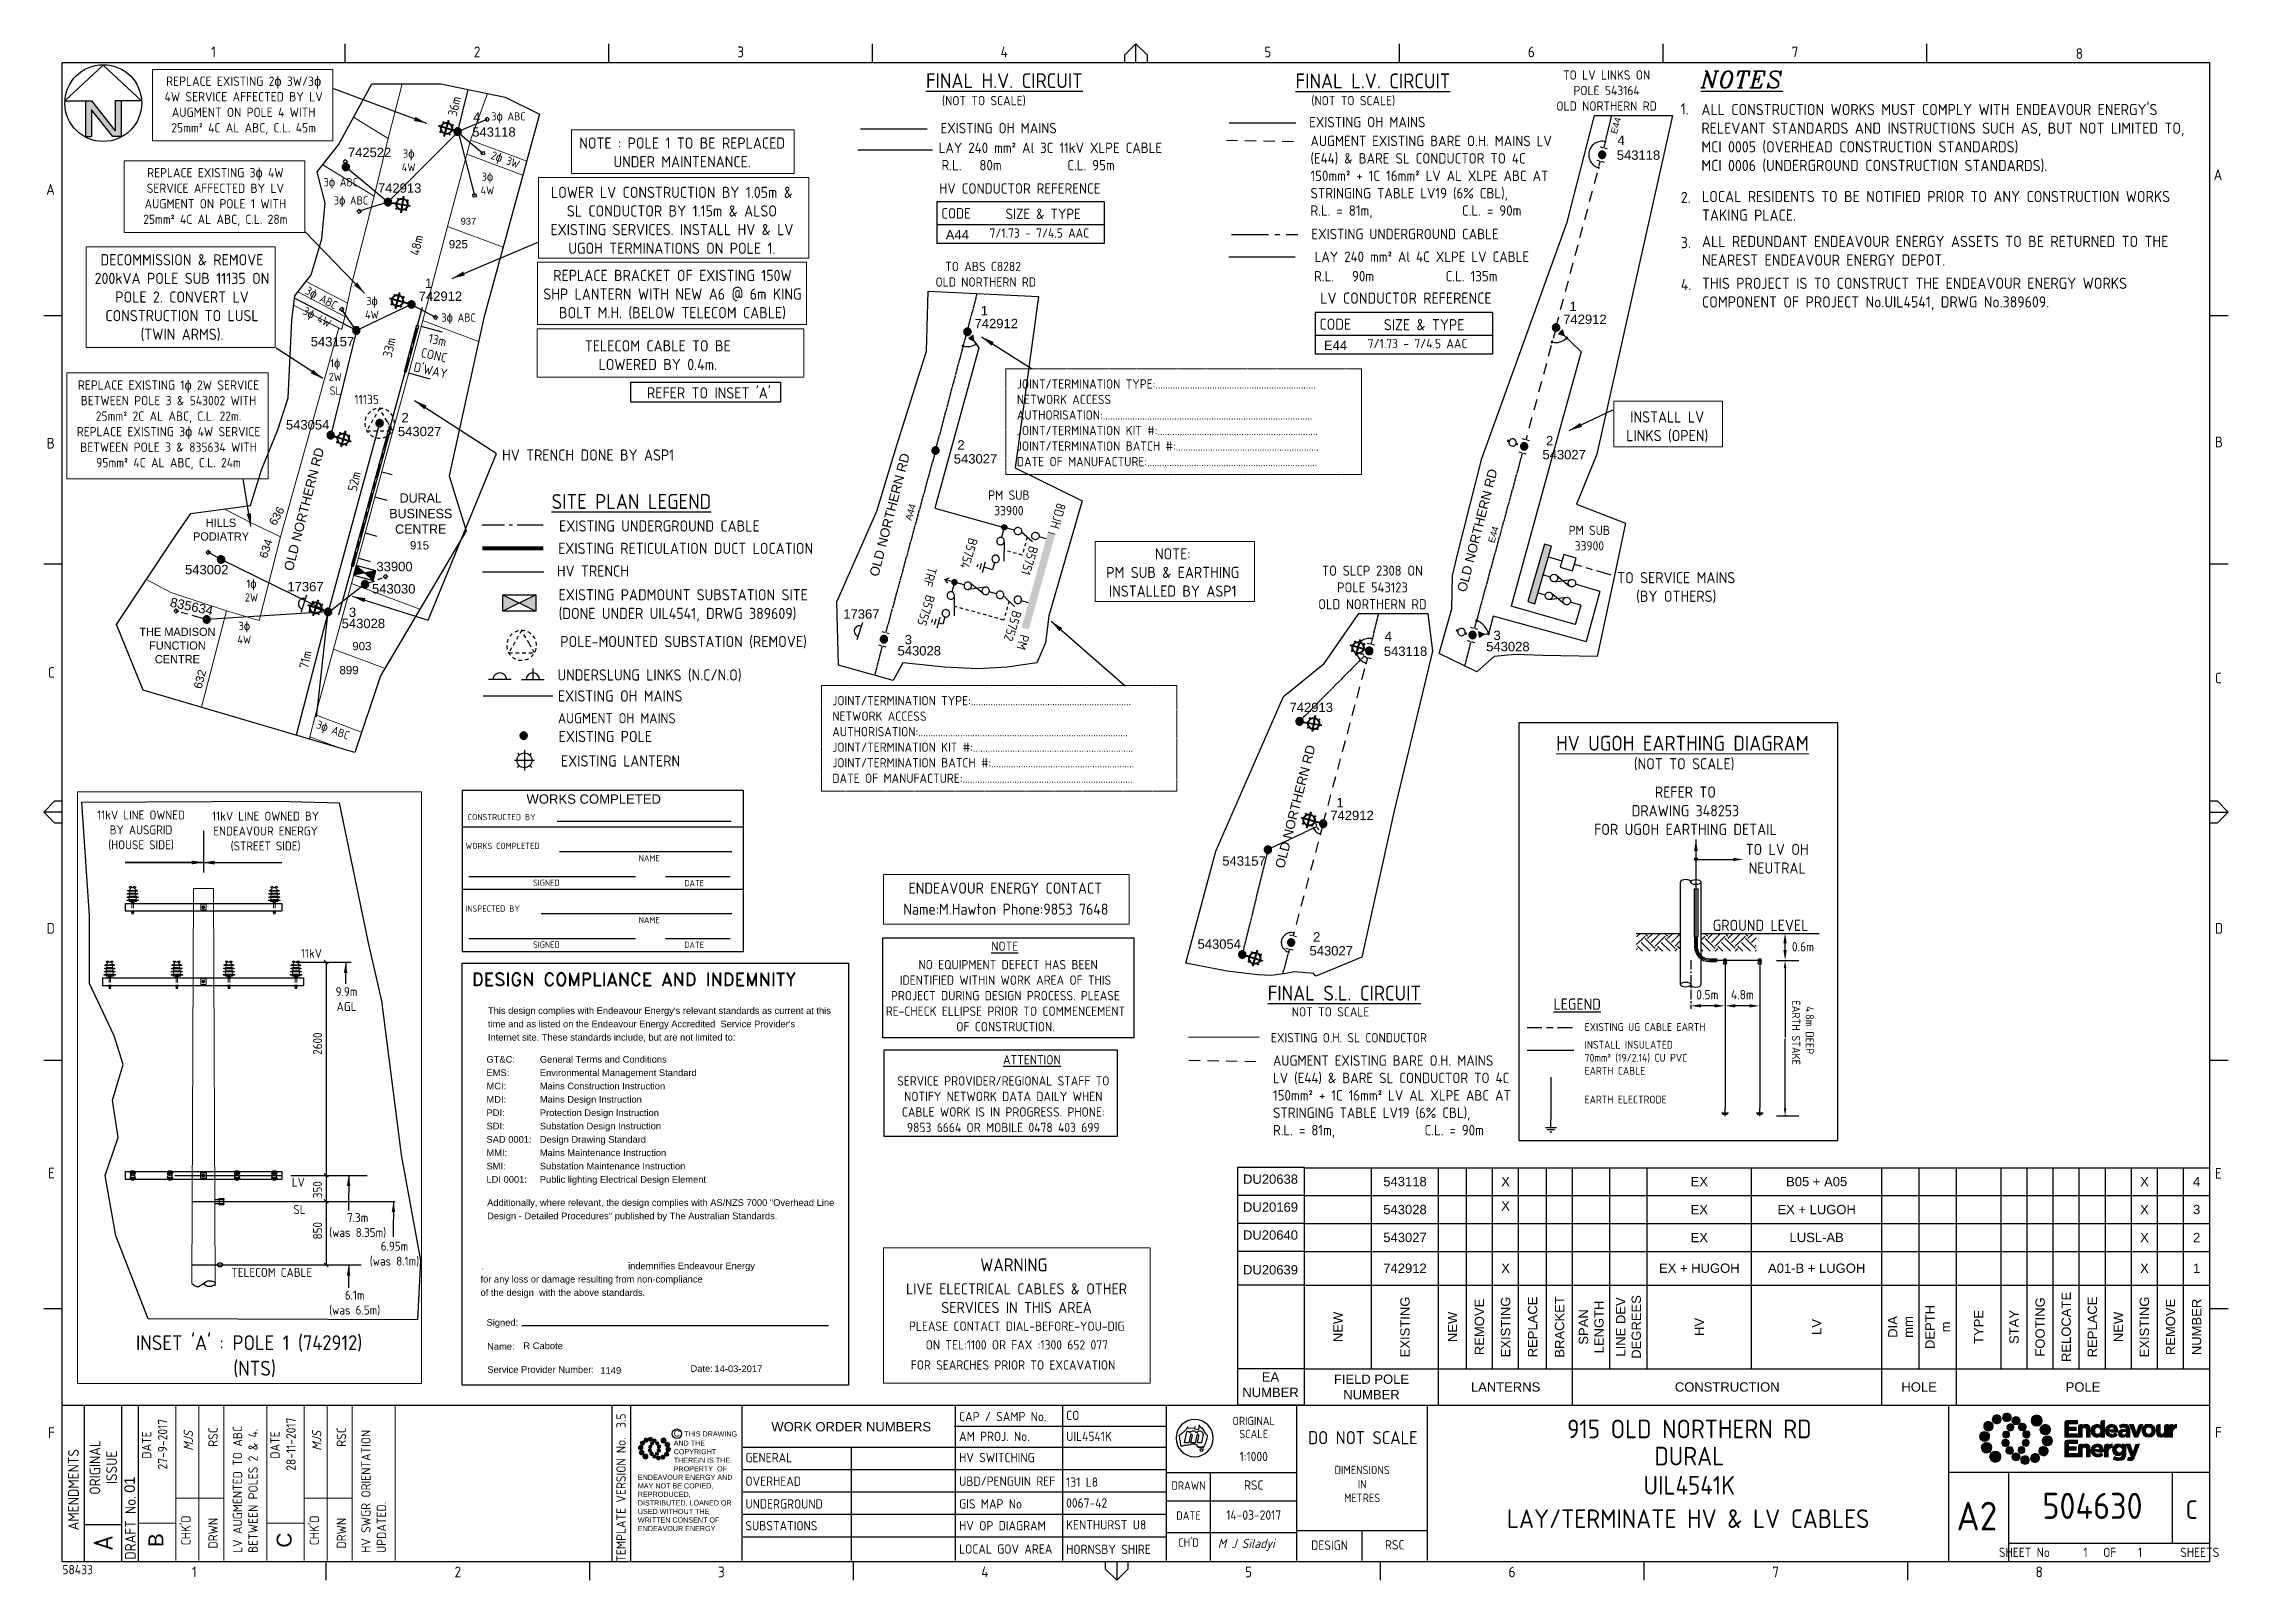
# Paper-space layout 'A2 Plan & Final Cct' of a CAD drawing. Header units: metres, sheet in millimetres. Extents: x 0 to 586, y 0 to 412.
# The model-space entities are those that its viewports show. They can reach past a viewport. Long polylines and large blocks are cut down to what shows.
import ezdxf
from ezdxf.enums import TextEntityAlignment as Align

# ---------------------------------------------------------------- set-up
doc = ezdxf.new("R2010")
doc.units = ezdxf.units.M
for name, pattern in [('Cable Exist OH', [1, 1, 0]), ('Cable Exist UG', [8.2, 4, -1.2, 1.8, -1.2]), ('CENTERX2', [4, 2.5, -0.5, 0.5, -0.5]), ('Dash', [5, 3, -2]), ('DASHED', [0.75, 0.5, -0.25]), ('HIDDEN', [0.375, 0.25, -0.125]), ('HIDDEN2', [0.1875, 0.125, -0.0625]), ('IECLAUG', [3, 2, -1]), ('IECLCHAINA', [8.2, 4, -1.2, 1.8, -1.2]), ('IECLCONTOUR', [14.7, 10, -1.7, 1.3, -1.7]), ('IECLdasha', [5, 3, -2]), ('IECLDOTA', [1.8, 1, -0.8]), ('IECLPROMCNT', [14.8, 10, -1.8, 1.2, -1.8])]:
    doc.linetypes.add(name, pattern=pattern)
doc.layers.get('0').update_dxf_attribs({"color": 6})
for name, color, linetype, lineweight in [('Cadastre Buildings_SP_EXT', 9, 'Continuous', 5), ('Cadastre Easements_SP_EXT', 9, 'Continuous', 5), ('Cadastre Land Parcels_SP_EXT', 9, 'Continuous', 5), ('Cadastre Other Property_SP_EXT', 9, 'HIDDEN', 5), ('Cadastre Roads_SP_EXT', 9, 'Continuous', 5)]:
    doc.layers.add(name, color=color, linetype=linetype, lineweight=lineweight)
for name, color, linetype in [('Dressings', 7, 'Continuous'), ('Equip_LV_EXT', 7, 'Continuous'), ('Equip_SP_EXT', 7, 'Continuous'), ('Equip_SP_HV_EXT', 7, 'Continuous'), ('Equip_SP_SL_EXT', 7, 'Continuous'), ('Mains_HV_EXT', 7, 'Continuous'), ('Mains_HV_NEW_U72', 2, 'Continuous'), ('Mains_LV_EXT', 7, 'Continuous'), ('Mains_LV_NEW', 2, 'Continuous'), ('Mains_LV_NEW_Hardwired', 2, 'Continuous'), ('Mains_LV_NEW_T84', 2, 'Continuous'), ('Mains_SL_EXT', 7, 'Continuous'), ('Mains_SL_NEW', 2, 'Continuous'), ('Mains_SL_NEW_Hardwired', 2, 'Continuous'), ('Notes', 7, 'Continuous'), ('Notes_HV_MISC', 7, 'Continuous'), ('Notes_LV_MISC', 7, 'Continuous'), ('Notes_SL_MISC', 7, 'Continuous'), ('Notes_SP_MISC', 7, 'Continuous'), ('OH_Details_SP_MISC', 7, 'Continuous'), ('Services_SP_EXT', 7, 'Continuous'), ('Sub_SP_EXT', 7, 'Continuous'), ('SupportsOH_SP_EXT', 7, 'Continuous'), ('SupportsOH_SP_TR_HV_LV_SL_EXT', 7, 'Continuous'), ('SupportsUG_SP_EXT', 7, 'Continuous'), ('Trench_SP_NEW', 2, 'Continuous'), ('UG_Details_SP_MISC', 7, 'Continuous')]:
    doc.layers.add(name, color=color, linetype=linetype)
doc.layers.add('Viewports', color=6, linetype='Continuous', plot=False)
doc.styles.add('ARIAL', font='arial.ttf', dxfattribs={"height": 2})
doc.styles.add('Elec', font='romand__.ttf')
doc.styles.add('iecARIAL', font='arial.ttf', dxfattribs={"height": 2})
doc.styles.add('iecISOCP', font='isocp.shx')
doc.styles.add('IECSYMBOL1', font='isocp.shx')
doc.styles.add('ieISOCP', font='isocp.shx')
doc.styles.add('IESYMBOL1', font='isocp.shx')
doc.styles.add('LINE_LABEL', font='arial.ttf')
doc.styles.add('POLE_LABEL', font='arial.ttf')
doc.styles.get("Standard").update_dxf_attribs({"font": 'arial.ttf'})
doc.linetypes.add('Cable New UG', pattern='A,7,-0.25,["x",Standard,S=2,R=0,X=0.2,Y=-0.8],-2.1', length=9.35)
doc.linetypes.add('IE Trench HV', pattern='A,7,-0.2,["/",Standard,S=3,R=0,X=0.6,Y=-1.4],-2.5', length=9.7)
doc.linetypes.add('IECL4ELDF', pattern='A,7,-2.2,[130,ltypeshp.shx,S=0.8,R=0,X=0,Y=0],-2.2', length=11.4)
doc.linetypes.add('IECLCABX1', pattern='A,7,-0.25,["x",Standard,S=2,R=0,X=0.2,Y=-0.8],-2.1', length=9.35)
doc.linetypes.add('IECLTRHV', pattern='A,7,-0.2,["/",Standard,S=3,R=0,X=0,Y=-1.4],-2.5', length=9.7)
doc.dimstyles.new('GISCAD Dim Style', dxfattribs={"dimtxt": 2.5, "dimasz": 3, "dimexe": 1.25, "dimexo": 0.625, "dimtad": 1, "dimtoh": 1, "dimdec": 1, "dimtxsty": 'ARIAL', "dimcen": 2.5, "dimadec": 0, "dimazin": 0, "dimtfac": 1, "dimtdec": 1, "dimtmove": 0, "dimatfit": 3, "dimfxl": 1.25, "dimarcsym": 0})
doc.dimstyles.new('OHT1', dxfattribs={"dimtxt": 2.5, "dimasz": 2, "dimexe": 1.25, "dimexo": 0.625, "dimgap": 1, "dimtad": 1, "dimjust": 1, "dimlfac": 1000, "dimtxsty": 'iecISOCP', "dimblk1": 'Straight Terminator', "dimblk2": 'NONE', "dimsah": 1, "dimcen": 0, "dimse1": 1, "dimse2": 1, "dimadec": 0, "dimazin": 0, "dimtfac": 1, "dimtmove": 0, "dimatfit": 3, "dimfxl": 1, "dimarcsym": 0})
doc.dimstyles.new('OHT2', dxfattribs={"dimtxt": 2.5, "dimasz": 2, "dimexe": 1.25, "dimexo": 0.625, "dimgap": 1, "dimtad": 1, "dimjust": 1, "dimlfac": 1000, "dimtxsty": 'iecISOCP', "dimblk": 'Straight Terminator', "dimcen": 0, "dimse1": 1, "dimse2": 1, "dimadec": 0, "dimazin": 0, "dimtfac": 1, "dimtmove": 0, "dimatfit": 3, "dimfxl": 1, "dimarcsym": 0})
doc.dimstyles.get("Standard").update_dxf_attribs({"dimtxt": 0.18, "dimasz": 0.18, "dimexe": 0.18, "dimexo": 0.0625, "dimgap": 0.09, "dimtad": 0, "dimtih": 1, "dimtoh": 1, "dimdec": 4, "dimzin": 0, "dimdsep": 46, "dimtxsty": 'Standard', "dimcen": 0.09, "dimadec": 0, "dimazin": 0, "dimtfac": 1, "dimtdec": 4, "dimtofl": 0, "dimtmove": 0, "dimatfit": 3, "dimfxl": 1, "dimtolj": 1, "dimtzin": 0, "dimarcsym": 0})

psp = doc.layouts.new('A2 Plan & Final Cct')

# ---------------------------------------------------------------- texts
at = {"layer": 'Notes', "color": 7, "lineweight": 0, "style": 'IECSYMBOL1'}
for s, height, p in [('(NOT TO SCALE)', 2.5, (240.94518, 395.67184)), ('(NOT TO SCALE)', 2.5, (340.10234, 395.68033)), ('EXISTING OH MAINS', 2.8, (240.5664, 388.14992)), ('EXISTING OH MAINS', 2.8, (339.51712, 389.7537)), ('LAY 240 mm² Al 3C 11kV XLPE CABLE', 2.8, (240.06992, 382.85097)), ('EXISTING UNDERGROUND CABLE', 2.8, (340.1148, 359.71941)), ('LAY 240 mm² Al 4C XLPE LV CABLE', 2.8, (340.97376, 353.62576)), ('R.L.   90m            C.L. 135m', 2.8, (340.83032, 348.409)), ('NOT TO SCALE', 2.5, (334.85697, 151.09691))]:
    psp.add_text(s, height=height, dxfattribs=at).set_placement(p)
at = {"layer": 'Notes'}
for s, height, style, p in [('R.L.   80m           C.L. 95m', 2.8, 'iecISOCP', (240.82193, 378.20662)), ('HV TRENCH ', 3, 'iecISOCP', (137.58272, 269.16671)), ('UNDERSLUNG LINKS (N.C/N.O)', 2.99756, 'IECSYMBOL1', (137.73674, 241.27102)), ('EXISTING OH MAINS', 3, 'iecISOCP', (137.85831, 235.62548)), ('AUGMENT OH MAINS', 2.75, 'iecISOCP', (137.85806, 229.78359)), ('EXISTING POLE', 3, 'iecISOCP', (138.03113, 224.7485))]:
    psp.add_text(s, height=height, dxfattribs=dict(at, style=style)).set_placement(p)
at = {"layer": 'Notes', "lineweight": 0}
for s, p in [('A44', (241.96355, 359.66438)), ('E44', (343.48981, 329.99874))]:
    psp.add_text(s, height=2.5, dxfattribs=at).set_placement(p)
at = {"layer": 'Notes', "color": 7, "lineweight": -3, "style": 'Elec'}
psp.add_text('DESIGN COMPLIANCE AND INDEMNITY', height=3.5, dxfattribs=at).set_placement((114.76011, 158.26515), align=Align.BOTTOM_LEFT)
at = {"layer": 'Notes', "linetype": 'Continuous', "style": 'iecISOCP'}
psp.add_text('EXISTING O.H. SL CONDUCTOR', height=2.5, dxfattribs=at).set_placement((329.25435, 144.1612))
at = {"layer": 'Notes', "color": 2, "style": 'iecISOCP'}
for s, p in [("INSET 'A' : POLE 1 (742912)", (24.59285, 61.55655)), ('(NTS)', (50.71228, 54.68989))]:
    psp.add_text(s, height=4, dxfattribs=at).set_placement(p)
at = {"layer": 'Notes', "color": 7, "lineweight": -3}
for s, p in [('Signed:', (118.69727, 69.88773)), ('Name:', (118.86696, 63.45496)), ('Service Provider Number:', (118.91982, 57.24299)), ('Date: ', (173.45138, 57.51848))]:
    psp.add_text(s, height=1.79, dxfattribs=at).set_placement(p, align=Align.TOP_LEFT)
at = {"layer": 'Notes', "linetype": 'Continuous', "style": 'iecISOCP', "oblique": 15}
for s, rotation, p in [('MJS ', 90.02261463, (39.89629, 34.55037)), ('MJS ', 90.02261463, (74.35868, 34.55037)), ('M J Siladyi ', 0.02261463, (314.99352, 8.4128))]:
    psp.add_text(s, height=2.5, rotation=rotation, dxfattribs=at).set_placement(p)
at = {"layer": 'Notes', "linetype": 'Continuous'}
for s, insert, char_height, width, attachment_point, style in [('TO LV LINKS ON POLE 543164 \\POLD NORTHERN RD', (419.35846, 405.05365), 2.5, 28.5422471, 2, 'iecISOCP'), ('REPLACE EXISTING 2ɸ 3W/3ɸ 4W SERVICE AFFECTED BY LV AUGMENT ON POLE 4 WITH 25mm² 4C AL ABC, C.L. 45m', (53.50099, 403.38113), 2.5, 44.2255741, 2, 'iecISOCP'), ('NOTE : POLE 1 TO BE REPLACED UNDER MAINTENANCE.', (171.19417, 387.03199), 3, 63.0906203, 2, 'iecISOCP'), ('AUGMENT EXISTING BARE O.H. MAINS LV (E44) & BARE SL CONDUCTOR TO {\\C1;4C 150mm²} + 1C 16mm² LV AL XLPE ABC AT STRINGING TABLE LV19 (6% CBL), \\PR.L. = 81m,               C.L. = 90m ', (339.86572, 387.49168), 2.8, 65.7346168, 1, 'iecISOCP'), ('REPLACE EXISTING 3ɸ 4W SERVICE AFFECTED BY LV AUGMENT ON POLE 1 WITH 25mm² 4C AL ABC, C.L. 28m', (45.91339, 378.82207), 2.5, 44.2255741, 2, 'iecISOCP'), ('LOWER LV CONSTRUCTION BY 1.05m & SL CONDUCTOR BY 1.15m & ALSO EXISTING SERVICES. INSTALL HV & LV UGOH TERMINATIONS ON POLE 1.', (168.45629, 373.79848), 3, 68.314747, 2, 'iecISOCP'), ('HV CONDUCTOR REFERENCE', (240.21106, 374.73443), 2.8, 60.2276481, 1, 'iecISOCP'), ('CODE', (240.76045, 368.06781), 2.8, 20.3807848, 1, 'iecISOCP'), ('SIZE & TYPE', (258.03428, 367.93961), 2.8, 42.3530952, 1, 'iecISOCP'), ('7/1.73 - 7/4.5 AAC', (253.70524, 361.38668), 2.5, 45.9013661, 4, 'iecISOCP'), ('DECOMMISSION & REMOVE 200kVA POLE SUB 11135 ON POLE 2. CONVERT LV CONSTRUCTION TO LUSL (TWIN ARMS).', (36.95492, 355.71334), 3, 47.2130973, 2, 'iecISOCP'), ('TO ABS C8282\\P OLD NORTHERN RD', (251.9797, 353.65112), 2.5, 33.411527, 2, 'iecISOCP'), ('REPLACE BRACKET OF EXISTING 150W SHP LANTERN WITH NEW A6 @ 6m KING BOLT M.H. (BELOW TELECOM CABLE)', (168.60245, 351.51122), 3, 71.9674076, 2, 'iecISOCP'), ('LV CONDUCTOR REFERENCE', (342.51047, 345.41418), 3, 60.2276481, 1, 'iecISOCP'), ('CODE', (342.28671, 338.40217), 3, 20.3807848, 1, 'iecISOCP'), ('SIZE & TYPE', (359.56054, 338.27397), 3, 42.3530952, 1, 'iecISOCP'), ('TELECOM CABLE TO BE LOWERED BY 0.4m.', (164.66671, 332.60576), 3, 54.5340519, 2, 'iecISOCP'), ('7/1.73 - 7/4.5 AAC', (355.2315, 331.72104), 2.5, 45.9013661, 4, 'iecISOCP'), ('REPLACE EXISTING 1ɸ 2W SERVICE BETWEEN POLE 3 & 543002 WITH 25mm² 2C AL ABC, C.L. 22m. REPLACE EXISTING 3ɸ 4W SERVICE BETWEEN POLE 3 & 835634 WITH 95mm² 4C AL ABC, C.L. 24m', (33.33266, 321.82595), 2.5, 52.5229958, 2, 'iecISOCP'), ("REFER TO INSET 'A'", (178.37669, 319.98478), 3, 54.5340519, 2, 'iecISOCP'), ('INSTALL LV LINKS (OPEN)', (435.63095, 313.51178), 3, 28.4681359, 2, 'iecISOCP'), ('HV TRENCH DONE BY ASP1', (145.97221, 303.29674), 3, 50.3004544, 2, 'iecISOCP'), ('NOTE: \\PPM SUB & EARTHING INSTALLED BY ASP1', (302.90317, 276.78597), 3, 43.2769145, 2, 'iecISOCP'), ('TO SERVICE MAINS\\P(BY OTHERS)', (438.05147, 270.38322), 3, 35.2005208, 2, 'iecISOCP'), ('0.6m', (472.05999, 169.82062), 2.5, 11.1594974, 5, 'iecISOCP'), ('0.5m', (446.39475, 156.95697), 2.5, 11.1594974, 5, 'iecISOCP'), ('4.8m', (455.80414, 156.95697), 2.5, 11.1594974, 5, 'iecISOCP'), ('AUGMENT EXISTING BARE O.H. MAINS LV (E44) & BARE SL CONDUCTOR TO 4C 150mm² + {\\C1;1C 16mm²} LV AL XLPE ABC AT STRINGING TABLE LV19 (6% CBL), \\PR.L. = 81m,               C.L. = 90m ', (329.80286, 140.67363), 2.8, 64.3268025, 1, 'iecISOCP'), ('DU20638', (329.14043, 108.69483), 2.5, 15.0704808, 2, 'LINE_LABEL'), ('DU20169', (329.14043, 101.19483), 2.5, 15.0704808, 2, 'LINE_LABEL'), ('DU20640', (329.14043, 93.69483), 2.5, 15.0704808, 2, 'LINE_LABEL'), ('DU20639', (329.14043, 84.3687), 2.5, 15.0704808, 2, 'LINE_LABEL'), ('EA\\PNUMBER', (329.1463, 55.618), 2.5, 16.1953873, 2, 'LINE_LABEL')]:
    psp.add_mtext(s, dxfattribs=dict(at, insert=insert, char_height=char_height, width=width, attachment_point=attachment_point, style=style))
at = {"layer": 'Notes'}
for s, insert, char_height, width, attachment_point, style in [('{\\Fitalic.shx;\\L\\C1;NOTES}', (444.64998, 404.82734), 4.5, 25.3, 1, 'iecISOCP'), ('1.', (439.26146, 396.20142), 3, 99.1189144, 1, 'ieISOCP'), ("ALL CONSTRUCTION WORKS MUST COMPLY WITH ENDEAVOUR ENERGY'S RELEVANT STANDARDS AND INSTRUCTIONS SUCH AS, BUT NOT LIMITED TO, \\PMCI 0005 (OVERHEAD CONSTRUCTION STANDARDS)\\PMCI 0006 (UNDERGROUND CONSTRUCTION STANDARDS).", (444.80395, 396.02774), 3, 141, 1, 'ieISOCP'), ('2.', (439.28435, 372.43098), 3, 99.1, 1, 'ieISOCP'), ('LOCAL RESIDENTS TO BE NOTIFIED PRIOR TO ANY CONSTRUCTION WORKS TAKING PLACE.', (444.97679, 372.69148), 3, 132.9105135, 1, 'iecISOCP'), ('3.', (439.28435, 360.30723), 3, 99.1, 1, 'ieISOCP'), ('ALL REDUNDANT ENDEAVOUR ENERGY ASSETS TO BE RETURNED TO THE NEAREST ENDEAVOUR ENERGY DEPOT.', (444.97679, 360.63212), 3, 132.9105135, 1, 'iecISOCP'), ('4.', (439.28435, 349.06535), 3, 99.1, 1, 'ieISOCP'), ('THIS PROJECT IS TO CONSTRUCT THE ENDEAVOUR ENERGY WORKS COMPONENT OF PROJECT No.UIL4541, DRWG No.389609.', (444.97679, 349.39024), 3, 132.9105135, 1, 'iecISOCP'), ('{\\C7;EXISTING UNDERGROUND CABLE}', (138.1666, 282.74647), 3, 58.6470657, 4, 'iecISOCP'), ('EXISTING RETICULATION DUCT LOCATION', (137.90642, 276.74356), 3, 73.4256017, 4, 'iecISOCP'), ('TO SLCP 2308 ON POLE 543123 \\POLD NORTHERN RD ', (356.50679, 266.26363), 2.7, 31.1698743, 5, 'iecISOCP'), ('EXISTING PADMOUNT SUBSTATION SITE\\P(DONE UNDER UIL4541, DRWG 389609)', (138.04116, 261.44126), 3, 72.7744284, 4, 'iecISOCP'), ('POLE-MOUNTED SUBSTATION (REMOVE)', (138.50004, 251.58546), 3, 70.6178753, 4, 'iecISOCP'), ('EXISTING LANTERN', (138.67738, 219.67998), 3, 37.2014569, 4, 'iecISOCP'), ('(NOT TO SCALE)', (440.17664, 220.43535), 3, 32.2343986, 2, 'ieISOCP'), ('REFER TO\\PDRAWING 348253 \\PFOR UGOH EARTHING DETAIL', (440.50523, 212.83134), 3, 52.1140594, 2, 'ieISOCP'), ('TO LV OH NEUTRAL', (465.14824, 197.45032), 3, 19.1708825, 2, 'ieISOCP'), ('{\\C2;ENDEAVOUR ENERGY CONTACT}', (257.95142, 185.55215), 3, 60.8462356, 5, 'iecISOCP'), ('{\\C2;Name:M.Hawton Phone:9853 7648}', (258.10318, 179.91589), 3, 60.8462356, 5, 'iecISOCP'), ('GROUND LEVEL', (447.84439, 177.06647), 3, 32.423267, 1, 'ieISOCP'), ('{\\L\\C2;NOTE}', (257.81217, 171.21826), 2.5, 16.664719, 2, 'iecISOCP'), (' NO EQUIPMENT DEFECT HAS BEEN IDENTIFIED WITHIN WORK AREA OF THIS PROJECT DURING DESIGN PROCESS. PLEASE RE-CHECK ELLIPSE PRIOR TO COMMENCEMENT OF CONSTRUCTION.', (257.9886, 156.68895), 2.5, 64.9906143, 5, 'iecISOCP'), ('{\\LLEGEND}', (411.47007, 155.93099), 3, 20.8286597, 2, 'ieISOCP'), ('EXISTING UG CABLE EARTH', (413.45789, 149.32532), 2.1, 33.7313573, 1, 'ieISOCP'), ('{\\L\\C2;ATTENTION}', (265.08548, 140.74776), 2.5, 16.664719, 2, 'iecISOCP'), ('INSTALL INSULATED 70mm² (19/2.14) CU PVC EARTH CABLE', (413.45789, 144.57812), 2.1, 28.7144357, 1, 'ieISOCP'), ('SERVICE PROVIDER/REGIONAL STAFF TO NOTIFY NETWORK DATA DAILY WHEN CABLE WORK IS IN PROGRESS. PHONE: 9853 6664 OR MOBILE 0478 403 699', (257.41232, 127.56389), 2.5, 61.8585227, 5, 'iecISOCP'), ('EARTH ELECTRODE', (413.45789, 129.84877), 2.1, 29.895417, 1, 'ieISOCP')]:
    psp.add_mtext(s, dxfattribs=dict(at, insert=insert, char_height=char_height, width=width, attachment_point=attachment_point, style=style))
at = {"layer": 'Notes', "color": 2, "char_height": 4, "attachment_point": 5, "style": 'iecISOCP'}
for s, insert in [('{\\LFINAL H.V. CIRCUIT}', (257.68905, 402.27302)), ('{\\LFINAL L.V. CIRCUIT}', (356.63977, 402.19525)), ('{\\LFINAL S.L. CIRCUIT}', (348.9614, 157.36589))]:
    psp.add_mtext(s, dxfattribs=dict(at, insert=insert))
at = {"layer": 'Notes', "lineweight": 0, "char_height": 2.5, "width": 95.5739902, "attachment_point": 1, "style": 'iecISOCP'}
for insert in [(261.04983, 322.12061), (211.50792, 237.12859)]:
    psp.add_mtext('JOINT/TERMINATION TYPE:.................................................................\\PNETWORK ACCESS \\PAUTHORISATION:.....................................................................................\\PJOINT/TERMINATION KIT #:.................................................................\\PJOINT/TERMINATION BATCH #:..........................................................\\PDATE OF MANUFACTURE:.....................................................................', dxfattribs=dict(at, insert=insert))
at = {"layer": 'Notes', "color": 1, "insert": (157.5805, 289.32118), "char_height": 4, "attachment_point": 5, "style": 'iecISOCP'}
psp.add_mtext('{\\LSITE PLAN LEGEND}', dxfattribs=at)
at = {"layer": 'Notes', "color": 7, "linetype": 'Continuous', "lineweight": 0, "insert": (439.72352, 224.4372), "char_height": 4, "width": 92.2344886, "attachment_point": 5, "style": 'iecISOCP'}
psp.add_mtext('{\\L\\C2;HV UGOH EARTHING DIAGRAM}', dxfattribs=at)
at = {"layer": 'Notes', "color": 7, "lineweight": -3, "char_height": 1.79, "line_spacing_factor": 1.2}
for s, insert, attachment_point in [("This design complies with Endeavour Energy's relevant standards as current at this \\Ptime and as listed on the Endeavour Energy Accredited  Service Provider's\\PInternet site. These standards include, but are not limited to:", (119.07968, 144.29439), 7), ('GT&C:^IGeneral Terms and Conditions\\PEMS:^I^IEnvironmental Management Standard\\PMCI:^I^IMains Construction Instruction\\PMDI:^I^IMains Design Instruction\\PPDI:^I^IProtection Design Instruction\\PSDI:^I^ISubstation Design Instruction\\PSAD 0001:^IDesign Drawing Standard\\PMMI:^I^IMains Maintenance Instruction\\PSMI:^I^ISubstation Maintenance Instruction\\PLDI 0001:^IPublic lighting Electrical Design Element ', (118.68634, 140.49195), 1), ('\\PAdditionally, where relevant, the design complies with AS/NZS 7000 "Overhead Line\\PDesign - Detailed Procedures" published by The Australian Standards.', (118.86124, 105.63616), 1), ('                                                         indemnifies Endeavour Energy \\Pfor any loss or damage resulting from non-compliance \\Pof the design  with the above standards.', (117.09215, 85.07235), 1)]:
    psp.add_mtext(s, dxfattribs=dict(at, insert=insert, attachment_point=attachment_point))
at = {"layer": 'Notes', "linetype": 'Continuous', "insert": (472.04247, 147.37163), "char_height": 2.2, "width": 23.7615923, "attachment_point": 5, "rotation": 270, "style": 'iecISOCP'}
psp.add_mtext('4.8m DEEP\\P EARTH STAKE', dxfattribs=at)
at = {"layer": 'Notes', "linetype": 'Continuous', "char_height": 1.8, "width": 15.0704808, "attachment_point": 2}
for s, insert in [('R Cabote', (133.88638, 63.62867)), ('1149', (152.04864, 56.99847)), ('14-03-2017', (186.29374, 57.45073))]:
    psp.add_mtext(s, dxfattribs=dict(at, insert=insert))
at = {"layer": 'Notes', "style": 'iecISOCP'}
for s, insert, char_height, width, attachment_point, rotation in [('27-9-2017', (31.74017, 36.31377), 2.5, 17.6, 5, 90), ('28-11-2017', (66.20256, 36.31377), 2.5, 17.6, 5, 90), ('DATE', (27.45583, 36.09974), 2.5, 17.6, 5, 90), ('RSC', (45.27984, 38.24005), 2.5, 17.6, 5, 90), ('LV AUGMENTED TO ABC BETWEEN POLES 2 & 4.', (50.60134, 7.1123), 2.5, 39.6642013, 1, 90), ('DATE', (61.91822, 36.09974), 2.5, 17.6, 5, 90), ('RSC', (79.74223, 38.24005), 2.5, 17.6, 5, 90), ('HV SWGR ORIENTATION UPDATED.', (85.06373, 7.1123), 2.5, 39.6642013, 1, 90), ('{\\fArial|b0|i0|c0|p34;B}', (29.92984, 10.55234), 4, 7.7, 5, 89.1822538), ("CHK'D", (37.99381, 13.17925), 2.5, 17.6, 5, 90), ('DRWN', (45.27984, 12.4108), 2.5, 17.6, 5, 90), ('{\\fArial|b0|i0|c0|p34;C}', (64.39224, 10.55234), 4, 7.7, 5, 89.1822538), ("CHK'D", (72.4562, 13.17925), 2.5, 17.6, 5, 90), ('DRWN', (79.74223, 12.4108), 2.5, 17.6, 5, 90)]:
    psp.add_mtext(s, dxfattribs=dict(at, insert=insert, char_height=char_height, width=width, attachment_point=attachment_point, rotation=rotation))
at = {"layer": 'Notes', "ltscale": 0.5}
psp.add_attdef('.', (117.3076, 83.23825), 'XXXXXXXXXXXXXXXXXXXXXXX', height=1.8, dxfattribs=at)

msp = doc.modelspace()

# ---------------------------------------------------------------- texts
at = {"layer": 'Cadastre Land Parcels_SP_EXT'}
for s, height, p in [('642', 1.8, (317190.14, 6271350.96)), ('937', 1.8, (317244.73, 6271313.23)), ('925', 2.2, (317241.56, 6271306.86)), ('915', 2.2, (317231.13, 6271226.04)), ('903', 2.2, (317215.66, 6271198.98)), ('899', 2.2, (317212.21, 6271192.56))]:
    msp.add_text(s, height=height, dxfattribs=at).set_placement(p)
for s, height, rotation, p in [('640', 1.8, 75.19942, (317194.54, 6271317.62)), ('636', 2.2, 60.61099, (317195.05, 6271232.23)), ('634', 2.2, 72.4615, (317192.74, 6271223.49)), ('632', 2.2, 75.13943, (317175.16, 6271188.47))]:
    msp.add_text(s, height=height, rotation=rotation, dxfattribs=at).set_placement(p)
at = {"layer": 'Cadastre Roads_SP_EXT', "color": 1}
msp.add_text('OLD NORTHERN RD', height=2.5, rotation=75.56733, dxfattribs=at).set_placement((317199.67, 6271220.09))
at = {"layer": 'Mains_HV_EXT'}
msp.add_text('A44', height=1.8, rotation=73.64173, dxfattribs=at).set_placement((317216.5, 6271241))
at = {"layer": 'Mains_LV_EXT'}
msp.add_text('E44', height=1.8, rotation=73.64173, dxfattribs=at).set_placement((317214.97, 6271233.82))
at = {"layer": 'Notes', "lineweight": 0, "style": 'iecISOCP'}
for s, p in [('11kV', (317889.56, 6271255.21)), ('LV', (317886.5, 6271178.44)), ('SL', (317887, 6271169.27)), ('TELECOM CABLE', (317866.27, 6271148.17))]:
    msp.add_text(s, height=3, dxfattribs=at).set_placement(p)
for s, p in [('2600', (317896.64, 6271222.68)), ('350', (317896.64, 6271174.56)), ('850', (317896.64, 6271160.73))]:
    msp.add_text(s, height=3, rotation=90, dxfattribs=at).set_placement(p)
at = {"layer": 'Notes', "char_height": 3, "attachment_point": 2, "style": 'iecISOCP'}
for s, insert, width in [('11kV LINE OWNED BY AUSGRID\\P(HOUSE SIDE)', (317835.91, 6271304.64), 35.7222), ('11kV LINE OWNED BY ENDEAVOUR ENERGY\\P(STREET SIDE)', (317877.7, 6271304.25), 41.7721), ('9.9m\\PAGL', (317904.86, 6271245.37), 15.8436), ('7.3m\\P(was 8.35m)', (317908.6, 6271169.57), 20.2627), ('6.95m\\P(was 8.1m)', (317920.94, 6271159.96), 17.8595), ('6.1m\\P(was 6.5m)', (317907.59, 6271143.53), 19.2953)]:
    msp.add_mtext(s, dxfattribs=dict(at, insert=insert, width=width))
at = {"layer": 'Notes_HV_MISC', "color": 1}
msp.add_text('OLD NORTHERN RD', height=2.5, rotation=75.56733, dxfattribs=at).set_placement((317207.65, 6271225.92))
at = {"layer": 'Notes_HV_MISC', "color": 2, "linetype": 'Continuous', "insert": (317242.69, 6271245.87), "char_height": 2.5, "width": 16.5427, "attachment_point": 5, "style": 'iecISOCP'}
msp.add_mtext('PM SUB 33900', dxfattribs=at)
at = {"layer": 'Notes_LV_MISC', "color": 1}
msp.add_text('OLD NORTHERN RD', height=2.5, rotation=75.56733, dxfattribs=at).set_placement((317207.39, 6271220.61))
at = {"layer": 'Notes_LV_MISC', "color": 2, "linetype": 'Continuous', "insert": (317240.49, 6271235.29), "char_height": 2.5, "width": 11.6951, "attachment_point": 5, "style": 'iecISOCP'}
msp.add_mtext('PM SUB 33900', dxfattribs=at)
at = {"layer": 'Notes_SP_MISC', "linetype": 'Continuous', "attachment_point": 5, "style": 'iecISOCP'}
for s, insert, char_height, width, rotation in [('36m', (317243.06, 6271344.99), 2.5, 4.8804, 76.91503), ('48m', (317232.92, 6271307.7), 2.5, 4.8804, 76.91503), ('3ɸ ABC', (317207.23, 6271293.26), 2.2, 10.1778, 331.73133), ('33m', (317225.59, 6271280.27), 2.5, 4.8804, 76.91503), ("13m CONC D'WAY", (317237.61, 6271278.17), 2.5, 10.0765, 347.29797), ('52m', (317216.19, 6271244.31), 2.5, 4.8804, 76.91503), ('71m', (317203.09, 6271196.48), 2.5, 4.8804, 76.91503), ('3ɸ ABC', (317210.38, 6271177.28), 2.2, 10.1778, 339.77397)]:
    msp.add_mtext(s, dxfattribs=dict(at, insert=insert, char_height=char_height, width=width, rotation=rotation))
at = {"layer": 'Notes_SP_MISC', "linetype": 'Continuous', "char_height": 2.2, "attachment_point": 5, "style": 'iecISOCP'}
for s, insert, width in [('3ɸ 4W', (317230.79, 6271330.44), 6.4365), ('3ɸ ABC', (317212.58, 6271324.27), 10.1778), ('3ɸ 4W', (317220.94, 6271290.88), 6.4365), ('1ɸ 2W SL', (317211.08, 6271272.34), 6.4365), ('1ɸ 2W', (317188.61, 6271214.99), 6.4365), ('3ɸ 4W', (317186.67, 6271203.68), 6.4365)]:
    msp.add_mtext(s, dxfattribs=dict(at, insert=insert, width=width))
at = {"layer": 'Notes_SP_MISC', "linetype": 'DASHED', "insert": (317216.22, 6271267.53, 243016.74), "char_height": 2.5, "width": 2.2607, "attachment_point": 1, "style": 'iecISOCP'}
msp.add_mtext('11135', dxfattribs=at)
at = {"layer": 'Notes_SP_MISC', "lineweight": 0, "attachment_point": 5, "style": 'iecISOCP'}
for s, insert, char_height, width in [('{\\fStylus BT|b0|i0|c0|p34;DURAL BUSINESS CENTRE}', (317234.03, 6271235.65), 2.5, 27.1249), ('{\\fStylus BT|b0|i0|c0|p34;THE MADISON FUNCTION CENTRE}', (317168.7, 6271200.24), 2.2, 22.3186)]:
    msp.add_mtext(s, dxfattribs=dict(at, insert=insert, char_height=char_height, width=width))

# ---------------------------------------------------------------- blocks, each defined once
blk = doc.blocks.new('EE_LOGO_SMALL')
at = {"layer": 'Notes'}
h = blk.add_hatch(color=256, dxfattribs=at)
edge = h.paths.add_edge_path()
edge.add_spline(control_points=[(-8.4, 2), (-9.2, 2), (-9.8, 1.4), (-9.8, 0.7), (-9.9, -0.1), (-9.3, -0.7), (-8.6, -0.8), (-7.8, -0.8), (-7.2, -0.2), (-7.1, 0.5), (-7.1, 1.3), (-7.7, 1.9), (-8.4, 2)], knot_values=[0, 0, 0, 0, 1, 1, 1, 2, 2, 2, 3, 3, 3, 4, 4, 4, 4], degree=3, periodic=0)
h = blk.add_hatch(color=256, dxfattribs=at)
edge = h.paths.add_edge_path()
edge.add_spline(control_points=[(-6.8, 4.5), (-7.4, 4.8), (-8.2, 4.6), (-8.6, 4), (-8.9, 3.4), (-8.7, 2.6), (-8.1, 2.2), (-7.5, 1.9), (-6.7, 2.1), (-6.3, 2.7), (-6, 3.3), (-6.2, 4.1), (-6.8, 4.5)], knot_values=[0, 0, 0, 0, 1, 1, 1, 2, 2, 2, 3, 3, 3, 4, 4, 4, 4], degree=3, periodic=0)
h = blk.add_hatch(color=256, dxfattribs=at)
edge = h.paths.add_edge_path()
edge.add_spline(control_points=[(-4.2, 5.9), (-4.6, 6.5), (-5.3, 6.6), (-5.9, 6.3), (-6.4, 5.9), (-6.6, 5.1), (-6.2, 4.6), (-5.9, 4), (-5.1, 3.8), (-4.6, 4.2), (-4, 4.6), (-3.8, 5.3), (-4.2, 5.9)], knot_values=[0, 0, 0, 0, 1, 1, 1, 2, 2, 2, 3, 3, 3, 4, 4, 4, 4], degree=3, periodic=0)
h = blk.add_hatch(color=256, dxfattribs=at)
edge = h.paths.add_edge_path()
edge.add_spline(control_points=[(-1.3, 5.9), (-1.4, 6.5), (-2, 7), (-2.6, 6.9), (-3.3, 6.9), (-3.7, 6.3), (-3.7, 5.6), (-3.6, 5), (-3, 4.5), (-2.4, 4.6), (-1.7, 4.7), (-1.3, 5.2), (-1.3, 5.9)], knot_values=[0, 0, 0, 0, 1, 1, 1, 2, 2, 2, 3, 3, 3, 4, 4, 4, 4], degree=3, periodic=0)
h = blk.add_hatch(color=256, dxfattribs=at)
edge = h.paths.add_edge_path()
edge.add_spline(control_points=[(-2.5, 2.1), (-3, 2.2), (-3.5, 1.9), (-3.6, 1.3), (-3.7, 0.8), (-3.4, 0.3), (-2.9, 0.2), (-2.4, 0.1), (-1.9, 0.4), (-1.8, 0.9), (-1.7, 1.5), (-2, 2), (-2.5, 2.1)], knot_values=[0, 0, 0, 0, 1, 1, 1, 2, 2, 2, 3, 3, 3, 4, 4, 4, 4], degree=3, periodic=0)
h = blk.add_hatch(color=256, dxfattribs=at)
edge = h.paths.add_edge_path()
edge.add_spline(control_points=[(1, 4.9), (1, 4.3), (0.5, 3.8), (-0.1, 3.8), (-0.7, 3.8), (-1.2, 4.3), (-1.2, 4.9), (-1.2, 5.5), (-0.7, 6), (-0.1, 6), (0.5, 6), (1, 5.5), (1, 4.9)], knot_values=[0, 0, 0, 0, 1, 1, 1, 2, 2, 2, 3, 3, 3, 4, 4, 4, 4], degree=3, periodic=0)
edge = h.paths.add_edge_path()
edge.add_spline(control_points=[(-1.4, 4), (-1.9, 4.1), (-2.4, 3.8), (-2.5, 3.3), (-2.6, 2.7), (-2.3, 2.2), (-1.8, 2.1), (-1.3, 2), (-0.7, 2.3), (-0.6, 2.9), (-0.5, 3.4), (-0.9, 3.9), (-1.4, 4)], knot_values=[0, 0, 0, 0, 1, 1, 1, 2, 2, 2, 3, 3, 3, 4, 4, 4, 4], degree=3, periodic=0)
h = blk.add_hatch(color=256, dxfattribs=at)
edge = h.paths.add_edge_path()
edge.add_spline(control_points=[(2.3, 2.4), (2.8, 2.8), (2.8, 3.4), (2.4, 3.9), (2, 4.3), (1.4, 4.3), (0.9, 3.9), (0.5, 3.6), (0.5, 2.9), (0.9, 2.5), (1.2, 2), (1.9, 2), (2.3, 2.4)], knot_values=[0, 0, 0, 0, 1, 1, 1, 2, 2, 2, 3, 3, 3, 4, 4, 4, 4], degree=3, periodic=0)
edge = h.paths.add_edge_path()
edge.add_spline(control_points=[(1, 4.9), (1, 4.3), (0.5, 3.8), (-0.1, 3.8), (-0.7, 3.8), (-1.2, 4.3), (-1.2, 4.9), (-1.2, 5.5), (-0.7, 6), (-0.1, 6), (0.5, 6), (1, 5.5), (1, 4.9)], knot_values=[0, 0, 0, 0, 1, 1, 1, 2, 2, 2, 3, 3, 3, 4, 4, 4, 4], degree=3, periodic=0)
h = blk.add_hatch(color=256, dxfattribs=at)
edge = h.paths.add_edge_path()
edge.add_spline(control_points=[(1, 4.9), (1, 4.3), (0.5, 3.8), (-0.1, 3.8), (-0.7, 3.8), (-1.2, 4.3), (-1.2, 4.9), (-1.2, 5.5), (-0.7, 6), (-0.1, 6), (0.5, 6), (1, 5.5), (1, 4.9)], knot_values=[0, 0, 0, 0, 1, 1, 1, 2, 2, 2, 3, 3, 3, 4, 4, 4, 4], degree=3, periodic=0)
edge = h.paths.add_edge_path(flags=16)
edge.add_spline(control_points=[(1, 4.9), (1, 4.3), (0.5, 3.8), (-0.1, 3.8), (-0.7, 3.8), (-1.2, 4.3), (-1.2, 4.9), (-1.2, 5.5), (-0.7, 6), (-0.1, 6), (0.5, 6), (1, 5.5), (1, 4.9)], knot_values=[0, 0, 0, 0, 1, 1, 1, 2, 2, 2, 3, 3, 3, 4, 4, 4, 4], degree=3, periodic=0)
h = blk.add_hatch(color=256, dxfattribs=at)
edge = h.paths.add_edge_path()
edge.add_spline(control_points=[(3, 0.2), (3.5, 0.3), (3.8, 0.9), (3.7, 1.4), (3.6, 1.9), (3, 2.3), (2.5, 2.1), (1.9, 2), (1.6, 1.4), (1.8, 0.9), (1.9, 0.4), (2.5, 0.1), (3, 0.2)], knot_values=[0, 0, 0, 0, 1, 1, 1, 2, 2, 2, 3, 3, 3, 4, 4, 4, 4], degree=3, periodic=0)
h = blk.add_hatch(color=256, dxfattribs=at)
edge = h.paths.add_edge_path()
edge.add_spline(control_points=[(7, 4.9), (7, 4), (6.3, 3.4), (5.5, 3.4), (4.6, 3.4), (4, 4), (4, 4.9), (4, 5.7), (4.6, 6.4), (5.5, 6.4), (6.3, 6.4), (7, 5.7), (7, 4.9)], knot_values=[0, 0, 0, 0, 1, 1, 1, 2, 2, 2, 3, 3, 3, 4, 4, 4, 4], degree=3, periodic=0)
h = blk.add_hatch(color=256, dxfattribs=at)
edge = h.paths.add_edge_path()
edge.add_spline(control_points=[(8.4, 1.1), (9.1, 1.5), (9.4, 2.3), (9.1, 3), (8.8, 3.7), (7.9, 4.1), (7.2, 3.8), (6.5, 3.4), (6.2, 2.6), (6.5, 1.9), (6.8, 1.2), (7.7, 0.8), (8.4, 1.1)], knot_values=[0, 0, 0, 0, 1, 1, 1, 2, 2, 2, 3, 3, 3, 4, 4, 4, 4], degree=3, periodic=0)
h = blk.add_hatch(color=256, dxfattribs=at)
edge = h.paths.add_edge_path()
edge.add_spline(control_points=[(8.3, -1.9), (9, -1.9), (9.7, -1.4), (9.7, -0.6), (9.7, 0.1), (9.2, 0.8), (8.4, 0.8), (7.7, 0.8), (7, 0.3), (7, -0.5), (6.9, -1.2), (7.5, -1.9), (8.3, -1.9)], knot_values=[0, 0, 0, 0, 1, 1, 1, 2, 2, 2, 3, 3, 3, 4, 4, 4, 4], degree=3, periodic=0)
h = blk.add_hatch(color=256, dxfattribs=at)
edge = h.paths.add_edge_path()
edge.add_spline(control_points=[(-8.5, -1.1), (-9.2, -1.4), (-9.6, -2.3), (-9.3, -3), (-8.9, -3.7), (-8.1, -4), (-7.4, -3.7), (-6.7, -3.4), (-6.3, -2.5), (-6.6, -1.8), (-7, -1.1), (-7.8, -0.8), (-8.5, -1.1)], knot_values=[0, 0, 0, 0, 1, 1, 1, 2, 2, 2, 3, 3, 3, 4, 4, 4, 4], degree=3, periodic=0)
h = blk.add_hatch(color=256, dxfattribs=at)
edge = h.paths.add_edge_path()
edge.add_spline(control_points=[(-7.1, -4.8), (-7.1, -4), (-6.5, -3.3), (-5.6, -3.3), (-4.8, -3.3), (-4.1, -4), (-4.1, -4.8), (-4.1, -5.7), (-4.8, -6.3), (-5.6, -6.3), (-6.5, -6.3), (-7.1, -5.7), (-7.1, -4.8)], knot_values=[0, 0, 0, 0, 1, 1, 1, 2, 2, 2, 3, 3, 3, 4, 4, 4, 4], degree=3, periodic=0)
h = blk.add_hatch(color=256, dxfattribs=at)
edge = h.paths.add_edge_path()
edge.add_spline(control_points=[(-3.1, -0.2), (-3.7, -0.3), (-4, -0.8), (-3.8, -1.4), (-3.7, -1.9), (-3.2, -2.2), (-2.6, -2.1), (-2.1, -1.9), (-1.8, -1.4), (-1.9, -0.9), (-2.1, -0.3), (-2.6, 0), (-3.1, -0.2)], knot_values=[0, 0, 0, 0, 1, 1, 1, 2, 2, 2, 3, 3, 3, 4, 4, 4, 4], degree=3, periodic=0)
h = blk.add_hatch(color=256, dxfattribs=at)
edge = h.paths.add_edge_path()
edge.add_spline(control_points=[(-2.5, -2.3), (-2.9, -2.7), (-3, -3.4), (-2.6, -3.8), (-2.2, -4.2), (-1.5, -4.3), (-1.1, -3.9), (-0.7, -3.5), (-0.6, -2.8), (-1, -2.4), (-1.4, -2), (-2, -1.9), (-2.5, -2.3)], knot_values=[0, 0, 0, 0, 1, 1, 1, 2, 2, 2, 3, 3, 3, 4, 4, 4, 4], degree=3, periodic=0)
h = blk.add_hatch(color=256, dxfattribs=at)
edge = h.paths.add_edge_path()
edge.add_spline(control_points=[(-1.2, -4.8), (-1.2, -4.2), (-0.7, -3.7), (-0.1, -3.7), (0.5, -3.7), (1, -4.2), (1, -4.8), (1, -5.4), (0.5, -5.9), (-0.1, -5.9), (-0.7, -5.9), (-1.2, -5.4), (-1.2, -4.8)], knot_values=[0, 0, 0, 0, 1, 1, 1, 2, 2, 2, 3, 3, 3, 4, 4, 4, 4], degree=3, periodic=0)
h = blk.add_hatch(color=256, dxfattribs=at)
edge = h.paths.add_edge_path()
edge.add_spline(control_points=[(1.2, -3.9), (1.7, -4.1), (2.2, -3.7), (2.3, -3.2), (2.5, -2.7), (2.1, -2.2), (1.6, -2.1), (1.1, -2), (0.6, -2.3), (0.5, -2.8), (0.4, -3.3), (0.7, -3.8), (1.2, -3.9)], knot_values=[0, 0, 0, 0, 1, 1, 1, 2, 2, 2, 3, 3, 3, 4, 4, 4, 4], degree=3, periodic=0)
h = blk.add_hatch(color=256, dxfattribs=at)
edge = h.paths.add_edge_path()
edge.add_spline(control_points=[(1.2, -5.8), (1.3, -6.5), (1.8, -6.9), (2.5, -6.9), (3.1, -6.8), (3.6, -6.2), (3.5, -5.6), (3.4, -5), (2.9, -4.5), (2.2, -4.6), (1.6, -4.6), (1.1, -5.2), (1.2, -5.8)], knot_values=[0, 0, 0, 0, 1, 1, 1, 2, 2, 2, 3, 3, 3, 4, 4, 4, 4], degree=3, periodic=0)
h = blk.add_hatch(color=256, dxfattribs=at)
edge = h.paths.add_edge_path()
edge.add_spline(control_points=[(2.4, -2), (2.9, -2.1), (3.4, -1.8), (3.5, -1.3), (3.6, -0.8), (3.3, -0.3), (2.8, -0.2), (2.2, -0.1), (1.7, -0.4), (1.6, -0.9), (1.5, -1.4), (1.8, -1.9), (2.4, -2)], knot_values=[0, 0, 0, 0, 1, 1, 1, 2, 2, 2, 3, 3, 3, 4, 4, 4, 4], degree=3, periodic=0)
h = blk.add_hatch(color=256, dxfattribs=at)
edge = h.paths.add_edge_path()
edge.add_spline(control_points=[(4, -5.8), (4.4, -6.4), (5.2, -6.6), (5.7, -6.2), (6.3, -5.8), (6.5, -5.1), (6.1, -4.5), (5.7, -4), (5, -3.8), (4.4, -4.2), (3.8, -4.5), (3.7, -5.3), (4, -5.8)], knot_values=[0, 0, 0, 0, 1, 1, 1, 2, 2, 2, 3, 3, 3, 4, 4, 4, 4], degree=3, periodic=0)
h = blk.add_hatch(color=256, dxfattribs=at)
edge = h.paths.add_edge_path()
edge.add_spline(control_points=[(6.7, -4.4), (7.3, -4.8), (8.1, -4.6), (8.4, -4), (8.8, -3.3), (8.6, -2.6), (8, -2.2), (7.3, -1.8), (6.6, -2.1), (6.2, -2.7), (5.8, -3.3), (6, -4.1), (6.7, -4.4)], knot_values=[0, 0, 0, 0, 1, 1, 1, 2, 2, 2, 3, 3, 3, 4, 4, 4, 4], degree=3, periodic=0)
at = {"layer": 'Notes', "lineweight": 0}
for points in [[(1.8, 2.1), (1.8, 2.1)], [(-2, -2.1), (-2, -2.1)]]:
    blk.add_lwpolyline(points, dxfattribs=at)
for points in [[(-8.4, 2), (-9.2, 2), (-9.8, 1.4), (-9.8, 0.7), (-9.9, -0.1), (-9.3, -0.7), (-8.6, -0.8), (-7.8, -0.8), (-7.2, -0.2), (-7.1, 0.5), (-7.1, 1.3), (-7.7, 1.9), (-8.4, 2)], [(-6.8, 4.5), (-7.4, 4.8), (-8.2, 4.6), (-8.6, 4), (-8.9, 3.4), (-8.7, 2.6), (-8.1, 2.2), (-7.5, 1.9), (-6.7, 2.1), (-6.3, 2.7), (-6, 3.3), (-6.2, 4.1), (-6.8, 4.5)], [(-4.2, 5.9), (-4.6, 6.5), (-5.3, 6.6), (-5.9, 6.3), (-6.4, 5.9), (-6.6, 5.1), (-6.2, 4.6), (-5.9, 4), (-5.1, 3.8), (-4.6, 4.2), (-4, 4.6), (-3.8, 5.3), (-4.2, 5.9)], [(-1.3, 5.9), (-1.4, 6.5), (-2, 7), (-2.6, 6.9), (-3.3, 6.9), (-3.7, 6.3), (-3.7, 5.6), (-3.6, 5), (-3, 4.5), (-2.4, 4.6), (-1.7, 4.7), (-1.3, 5.2), (-1.3, 5.9)], [(-2.5, 2.1), (-3, 2.2), (-3.5, 1.9), (-3.6, 1.3), (-3.7, 0.8), (-3.4, 0.3), (-2.9, 0.2), (-2.4, 0.1), (-1.9, 0.4), (-1.8, 0.9), (-1.7, 1.5), (-2, 2), (-2.5, 2.1)], [(-1.4, 4), (-1.9, 4.1), (-2.4, 3.8), (-2.5, 3.3), (-2.6, 2.7), (-2.3, 2.2), (-1.8, 2.1), (-1.3, 2), (-0.7, 2.3), (-0.6, 2.9), (-0.5, 3.4), (-0.9, 3.9), (-1.4, 4)], [(1, 4.9), (1, 4.3), (0.5, 3.8), (-0.1, 3.8), (-0.7, 3.8), (-1.2, 4.3), (-1.2, 4.9), (-1.2, 5.5), (-0.7, 6), (-0.1, 6), (0.5, 6), (1, 5.5), (1, 4.9)], [(1, 4.9), (1, 4.3), (0.5, 3.8), (-0.1, 3.8), (-0.7, 3.8), (-1.2, 4.3), (-1.2, 4.9), (-1.2, 5.5), (-0.7, 6), (-0.1, 6), (0.5, 6), (1, 5.5), (1, 4.9)], [(2.3, 2.4), (2.8, 2.8), (2.8, 3.4), (2.4, 3.9), (2, 4.3), (1.4, 4.3), (0.9, 3.9), (0.5, 3.6), (0.5, 2.9), (0.9, 2.5), (1.2, 2), (1.9, 2), (2.3, 2.4)], [(3, 0.2), (3.5, 0.3), (3.8, 0.9), (3.7, 1.4), (3.6, 1.9), (3, 2.3), (2.5, 2.1), (1.9, 2), (1.6, 1.4), (1.8, 0.9), (1.9, 0.4), (2.5, 0.1), (3, 0.2)], [(7, 4.9), (7, 4), (6.3, 3.4), (5.5, 3.4), (4.6, 3.4), (4, 4), (4, 4.9), (4, 5.7), (4.6, 6.4), (5.5, 6.4), (6.3, 6.4), (7, 5.7), (7, 4.9)], [(8.4, 1.1), (9.1, 1.5), (9.4, 2.3), (9.1, 3), (8.8, 3.7), (7.9, 4.1), (7.2, 3.8), (6.5, 3.4), (6.2, 2.6), (6.5, 1.9), (6.8, 1.2), (7.7, 0.8), (8.4, 1.1)], [(8.3, -1.9), (9, -1.9), (9.7, -1.4), (9.7, -0.6), (9.7, 0.1), (9.2, 0.8), (8.4, 0.8), (7.7, 0.8), (7, 0.3), (7, -0.5), (6.9, -1.2), (7.5, -1.9), (8.3, -1.9)], [(-8.5, -1.1), (-9.2, -1.4), (-9.6, -2.3), (-9.3, -3), (-8.9, -3.7), (-8.1, -4), (-7.4, -3.7), (-6.7, -3.4), (-6.3, -2.5), (-6.6, -1.8), (-7, -1.1), (-7.8, -0.8), (-8.5, -1.1)], [(-7.1, -4.8), (-7.1, -4), (-6.5, -3.3), (-5.6, -3.3), (-4.8, -3.3), (-4.1, -4), (-4.1, -4.8), (-4.1, -5.7), (-4.8, -6.3), (-5.6, -6.3), (-6.5, -6.3), (-7.1, -5.7), (-7.1, -4.8)], [(-3.1, -0.2), (-3.7, -0.3), (-4, -0.8), (-3.8, -1.4), (-3.7, -1.9), (-3.2, -2.2), (-2.6, -2.1), (-2.1, -1.9), (-1.8, -1.4), (-1.9, -0.9), (-2.1, -0.3), (-2.6, 0), (-3.1, -0.2)], [(-2.5, -2.3), (-2.9, -2.7), (-3, -3.4), (-2.6, -3.8), (-2.2, -4.2), (-1.5, -4.3), (-1.1, -3.9), (-0.7, -3.5), (-0.6, -2.8), (-1, -2.4), (-1.4, -2), (-2, -1.9), (-2.5, -2.3)], [(-1.2, -4.8), (-1.2, -4.2), (-0.7, -3.7), (-0.1, -3.7), (0.5, -3.7), (1, -4.2), (1, -4.8), (1, -5.4), (0.5, -5.9), (-0.1, -5.9), (-0.7, -5.9), (-1.2, -5.4), (-1.2, -4.8)], [(1.2, -3.9), (1.7, -4.1), (2.2, -3.7), (2.3, -3.2), (2.5, -2.7), (2.1, -2.2), (1.6, -2.1), (1.1, -2), (0.6, -2.3), (0.5, -2.8), (0.4, -3.3), (0.7, -3.8), (1.2, -3.9)], [(1.2, -5.8), (1.3, -6.5), (1.8, -6.9), (2.5, -6.9), (3.1, -6.8), (3.6, -6.2), (3.5, -5.6), (3.4, -5), (2.9, -4.5), (2.2, -4.6), (1.6, -4.6), (1.1, -5.2), (1.2, -5.8)], [(2.4, -2), (2.9, -2.1), (3.4, -1.8), (3.5, -1.3), (3.6, -0.8), (3.3, -0.3), (2.8, -0.2), (2.2, -0.1), (1.7, -0.4), (1.6, -0.9), (1.5, -1.4), (1.8, -1.9), (2.4, -2)], [(4, -5.8), (4.4, -6.4), (5.2, -6.6), (5.7, -6.2), (6.3, -5.8), (6.5, -5.1), (6.1, -4.5), (5.7, -4), (5, -3.8), (4.4, -4.2), (3.8, -4.5), (3.7, -5.3), (4, -5.8)], [(6.7, -4.4), (7.3, -4.8), (8.1, -4.6), (8.4, -4), (8.8, -3.3), (8.6, -2.6), (8, -2.2), (7.3, -1.8), (6.6, -2.1), (6.2, -2.7), (5.8, -3.3), (6, -4.1), (6.7, -4.4)]]:
    blk.add_open_spline(points, degree=3, knots=[0, 0, 0, 0, 1, 1, 1, 2, 2, 2, 3, 3, 3, 4, 4, 4, 4], dxfattribs=at)
blk = doc.blocks.new('EE_COPYRIGHT_A2')
at = {"layer": 'Notes'}
blk.add_circle((9.53, -0.82), 1.15, dxfattribs=at)
at = {"xscale": 0.4, "yscale": 0.4, "zscale": 0.4}
blk.add_blockref('EE_LOGO_SMALL', (4.09, -4.46), dxfattribs=at)
at = {"layer": 'Notes', "insert": (0, 0), "char_height": 1.25, "width": 24.1208, "attachment_point": 1, "style": 'ARIAL'}
blk.add_mtext('\\pt8.75;               ^I{\\H1.2x;C } THIS DRAWING\\P\\pi-8.75,l8.75,t8.75,20;       ^IAND THE ^I\\P\\pi0,t8.75;COPYRIGHT\\P\\pi-8.75,t1.25,8.75;^I^ITHEREIN IS THE PROPERTY  OF \\P\\pi0,l0,t1.25;ENDEAVOUR ENERGY AND MAY NOT BE COPIED, REPRODUCED, DISTRIBUTED, LOANED OR USED WITHOUT THE WRITTEN CONSENT OF ENDEAVOUR ENERGY', dxfattribs=at)
blk = doc.blocks.new('EE_LOGO')
h = blk.add_hatch(color=7)
edge = h.paths.add_edge_path()
edge.add_spline(control_points=[(-21.12, 5.87), (-21.48, 6.44), (-22.24, 6.61), (-22.81, 6.24), (-23.37, 5.88), (-23.54, 5.12), (-23.17, 4.55), (-22.81, 3.98), (-22.05, 3.82), (-21.48, 4.19), (-20.92, 4.55), (-20.75, 5.31), (-21.12, 5.87)], knot_values=[0, 0, 0, 0, 1, 1, 1, 2, 2, 2, 3, 3, 3, 4, 4, 4, 4], degree=3, periodic=0)
h = blk.add_hatch(color=7)
edge = h.paths.add_edge_path()
edge.add_spline(control_points=[(-18.27, 5.87), (-18.34, 6.5), (-18.91, 6.97), (-19.54, 6.9), (-20.18, 6.84), (-20.65, 6.27), (-20.58, 5.63), (-20.52, 4.99), (-19.95, 4.53), (-19.31, 4.59), (-18.67, 4.66), (-18.21, 5.23), (-18.27, 5.87)], knot_values=[0, 0, 0, 0, 1, 1, 1, 2, 2, 2, 3, 3, 3, 4, 4, 4, 4], degree=3, periodic=0)
h = blk.add_hatch(color=7)
edge = h.paths.add_edge_path()
edge.add_spline(control_points=[(-15.91, 4.86), (-15.91, 4.26), (-16.4, 3.77), (-17, 3.77), (-17.6, 3.77), (-18.08, 4.26), (-18.08, 4.86), (-18.08, 5.46), (-17.6, 5.95), (-17, 5.95), (-16.4, 5.95), (-15.91, 5.46), (-15.91, 4.86)], knot_values=[0, 0, 0, 0, 1, 1, 1, 2, 2, 2, 3, 3, 3, 4, 4, 4, 4], degree=3, periodic=0)
edge = h.paths.add_edge_path()
edge.add_spline(control_points=[(-18.29, 3.97), (-18.8, 4.08), (-19.3, 3.76), (-19.41, 3.25), (-19.52, 2.74), (-19.2, 2.23), (-18.69, 2.12), (-18.18, 2.01), (-17.67, 2.33), (-17.56, 2.84), (-17.45, 3.35), (-17.78, 3.86), (-18.29, 3.97)], knot_values=[0, 0, 0, 0, 1, 1, 1, 2, 2, 2, 3, 3, 3, 4, 4, 4, 4], degree=3, periodic=0)
h = blk.add_hatch(color=7)
edge = h.paths.add_edge_path()
edge.add_spline(control_points=[(-14.59, 2.36), (-14.16, 2.75), (-14.12, 3.41), (-14.51, 3.84), (-14.89, 4.27), (-15.55, 4.31), (-15.99, 3.93), (-16.42, 3.54), (-16.46, 2.88), (-16.07, 2.45), (-15.69, 2.01), (-15.02, 1.98), (-14.59, 2.36)], knot_values=[0, 0, 0, 0, 1, 1, 1, 2, 2, 2, 3, 3, 3, 4, 4, 4, 4], degree=3, periodic=0)
edge = h.paths.add_edge_path()
edge.add_spline(control_points=[(-15.91, 4.86), (-15.91, 4.26), (-16.4, 3.77), (-17, 3.77), (-17.6, 3.77), (-18.08, 4.26), (-18.08, 4.86), (-18.08, 5.46), (-17.6, 5.95), (-17, 5.95), (-16.4, 5.95), (-15.91, 5.46), (-15.91, 4.86)], knot_values=[0, 0, 0, 0, 1, 1, 1, 2, 2, 2, 3, 3, 3, 4, 4, 4, 4], degree=3, periodic=0)
h = blk.add_hatch(color=7)
edge = h.paths.add_edge_path()
edge.add_spline(control_points=[(-15.91, 4.86), (-15.91, 4.26), (-16.4, 3.77), (-17, 3.77), (-17.6, 3.77), (-18.08, 4.26), (-18.08, 4.86), (-18.08, 5.46), (-17.6, 5.95), (-17, 5.95), (-16.4, 5.95), (-15.91, 5.46), (-15.91, 4.86)], knot_values=[0, 0, 0, 0, 1, 1, 1, 2, 2, 2, 3, 3, 3, 4, 4, 4, 4], degree=3, periodic=0)
edge = h.paths.add_edge_path(flags=16)
edge.add_spline(control_points=[(-15.91, 4.86), (-15.91, 4.26), (-16.4, 3.77), (-17, 3.77), (-17.6, 3.77), (-18.08, 4.26), (-18.08, 4.86), (-18.08, 5.46), (-17.6, 5.95), (-17, 5.95), (-16.4, 5.95), (-15.91, 5.46), (-15.91, 4.86)], knot_values=[0, 0, 0, 0, 1, 1, 1, 2, 2, 2, 3, 3, 3, 4, 4, 4, 4], degree=3, periodic=0)
h = blk.add_hatch(color=7)
edge = h.paths.add_edge_path()
edge.add_spline(control_points=[(-9.93, 4.86), (-9.93, 4.03), (-10.61, 3.35), (-11.44, 3.35), (-12.28, 3.35), (-12.95, 4.03), (-12.95, 4.86), (-12.95, 5.69), (-12.28, 6.37), (-11.44, 6.37), (-10.61, 6.37), (-9.93, 5.69), (-9.93, 4.86)], knot_values=[0, 0, 0, 0, 1, 1, 1, 2, 2, 2, 3, 3, 3, 4, 4, 4, 4], degree=3, periodic=0)
h = blk.add_hatch(color=7)
edge = h.paths.add_edge_path()
edge.add_spline(control_points=[(-25.34, 1.94), (-26.08, 1.98), (-26.72, 1.41), (-26.77, 0.66), (-26.81, -0.09), (-26.24, -0.72), (-25.49, -0.77), (-24.74, -0.81), (-24.1, -0.24), (-24.06, 0.51), (-24.02, 1.25), (-24.59, 1.89), (-25.34, 1.94)], knot_values=[0, 0, 0, 0, 1, 1, 1, 2, 2, 2, 3, 3, 3, 4, 4, 4, 4], degree=3, periodic=0)
h = blk.add_hatch(color=7)
edge = h.paths.add_edge_path()
edge.add_spline(control_points=[(-23.73, 4.46), (-24.34, 4.81), (-25.13, 4.61), (-25.49, 3.99), (-25.85, 3.38), (-25.64, 2.59), (-25.03, 2.23), (-24.41, 1.87), (-23.63, 2.08), (-23.27, 2.69), (-22.91, 3.31), (-23.12, 4.1), (-23.73, 4.46)], knot_values=[0, 0, 0, 0, 1, 1, 1, 2, 2, 2, 3, 3, 3, 4, 4, 4, 4], degree=3, periodic=0)
h = blk.add_hatch(color=7)
edge = h.paths.add_edge_path()
edge.add_spline(control_points=[(-19.43, 2.06), (-19.94, 2.17), (-20.44, 1.84), (-20.55, 1.33), (-20.66, 0.82), (-20.34, 0.32), (-19.83, 0.21), (-19.32, 0.1), (-18.81, 0.42), (-18.71, 0.93), (-18.59, 1.44), (-18.92, 1.95), (-19.43, 2.06)], knot_values=[0, 0, 0, 0, 1, 1, 1, 2, 2, 2, 3, 3, 3, 4, 4, 4, 4], degree=3, periodic=0)
h = blk.add_hatch(color=7)
edge = h.paths.add_edge_path()
edge.add_spline(control_points=[(-13.94, 0.18), (-13.41, 0.32), (-13.09, 0.87), (-13.23, 1.4), (-13.37, 1.93), (-13.92, 2.25), (-14.45, 2.11), (-14.98, 1.97), (-15.3, 1.42), (-15.16, 0.89), (-15.02, 0.36), (-14.47, 0.04), (-13.94, 0.18)], knot_values=[0, 0, 0, 0, 1, 1, 1, 2, 2, 2, 3, 3, 3, 4, 4, 4, 4], degree=3, periodic=0)
h = blk.add_hatch(color=7)
edge = h.paths.add_edge_path()
edge.add_spline(control_points=[(-8.55, 1.13), (-7.83, 1.45), (-7.5, 2.29), (-7.82, 3.01), (-8.14, 3.73), (-8.98, 4.06), (-9.7, 3.74), (-10.42, 3.42), (-10.75, 2.58), (-10.43, 1.86), (-10.11, 1.14), (-9.27, 0.81), (-8.55, 1.13)], knot_values=[0, 0, 0, 0, 1, 1, 1, 2, 2, 2, 3, 3, 3, 4, 4, 4, 4], degree=3, periodic=0)
h = blk.add_hatch(color=7)
edge = h.paths.add_edge_path()
edge.add_spline(control_points=[(-8.66, -1.92), (-7.91, -1.96), (-7.27, -1.39), (-7.23, -0.64), (-7.19, 0.1), (-7.76, 0.74), (-8.51, 0.78), (-9.25, 0.83), (-9.89, 0.26), (-9.94, -0.49), (-9.98, -1.24), (-9.41, -1.88), (-8.66, -1.92)], knot_values=[0, 0, 0, 0, 1, 1, 1, 2, 2, 2, 3, 3, 3, 4, 4, 4, 4], degree=3, periodic=0)
h = blk.add_hatch(color=7)
edge = h.paths.add_edge_path()
edge.add_spline(control_points=[(-3.85, 0.44), (-3.85, 0.44), (-3.85, 4.25), (-3.85, 4.3), (-3.85, 4.35), (-3.85, 4.86), (-3.29, 4.86), (-2.74, 4.86), (-0.49, 4.86), (-0.49, 4.86), (-0.49, 4.86), (-0.49, 4), (-0.49, 4), (-0.49, 4), (-2.89, 4), (-2.89, 4), (-2.89, 4), (-2.89, 3.1), (-2.89, 3.1), (-2.89, 3.1), (-0.8, 3.1), (-0.8, 3.1), (-0.8, 3.1), (-0.8, 2.23), (-0.8, 2.23), (-0.8, 2.23), (-2.89, 2.23), (-2.89, 2.23), (-2.89, 2.23), (-2.89, 1.31), (-2.89, 1.31), (-2.89, 1.31), (-0.49, 1.31), (-0.49, 1.31), (-0.49, 1.31), (-0.49, 0.44), (-0.49, 0.44), (-0.49, 0.44), (-3.85, 0.44), (-3.85, 0.44)], knot_values=[0, 0, 0, 0, 1, 1, 1, 2, 2, 2, 3, 3, 3, 4, 4, 4, 5, 5, 5, 6, 6, 6, 7, 7, 7, 8, 8, 8, 9, 9, 9, 10, 10, 10, 11, 11, 11, 12, 12, 12, 13, 13, 13, 13], degree=3, periodic=0)
h = blk.add_hatch(color=7)
edge = h.paths.add_edge_path()
edge.add_spline(control_points=[(1.94, 0.44), (1.94, 0.44), (1.94, 2.33), (1.94, 2.33), (1.94, 2.78), (1.73, 3.02), (1.36, 3.02), (1, 3.02), (0.76, 2.78), (0.76, 2.33), (0.76, 2.33), (0.76, 0.44), (0.76, 0.44), (0.76, 0.44), (-0.2, 0.44), (-0.2, 0.44), (-0.2, 0.44), (-0.2, 3.21), (-0.2, 3.27), (-0.2, 3.33), (-0.2, 3.82), (0.36, 3.82), (0.76, 3.82), (0.76, 3.82), (0.76, 3.82), (0.76, 3.82), (0.76, 3.35), (0.76, 3.35), (0.98, 3.63), (1.27, 3.89), (1.75, 3.89), (2.48, 3.89), (2.9, 3.41), (2.9, 2.63), (2.9, 2.63), (2.9, 0.44), (2.9, 0.44), (2.9, 0.44), (1.94, 0.44), (1.94, 0.44)], knot_values=[0, 0, 0, 0, 1, 1, 1, 2, 2, 2, 3, 3, 3, 4, 4, 4, 5, 5, 5, 6, 6, 6, 7, 7, 7, 8, 8, 8, 9, 9, 9, 10, 10, 10, 11, 11, 11, 12, 12, 12, 13, 13, 13, 13], degree=3, periodic=0)
h = blk.add_hatch(color=7)
edge = h.paths.add_edge_path(flags=16)
edge.add_spline(control_points=[(5.8, 2.13), (5.8, 2.69), (5.43, 3.07), (4.98, 3.07), (4.53, 3.07), (4.15, 2.7), (4.15, 2.13), (4.15, 2.13), (4.15, 2.12), (4.15, 2.12), (4.15, 1.56), (4.53, 1.19), (4.98, 1.19), (5.43, 1.19), (5.8, 1.56), (5.8, 2.12), (5.8, 2.12), (5.8, 2.13), (5.8, 2.13)], knot_values=[0, 0, 0, 0, 1, 1, 1, 2, 2, 2, 3, 3, 3, 4, 4, 4, 5, 5, 5, 6, 6, 6, 6], degree=3, periodic=0)
edge = h.paths.add_edge_path()
edge.add_spline(control_points=[(5.79, 0.44), (5.79, 0.44), (5.79, 0.92), (5.79, 0.92), (5.55, 0.6), (5.23, 0.37), (4.73, 0.37), (3.94, 0.37), (3.19, 0.99), (3.19, 2.12), (3.19, 2.12), (3.19, 2.13), (3.19, 2.13), (3.19, 3.26), (3.93, 3.88), (4.73, 3.88), (5.24, 3.88), (5.56, 3.65), (5.79, 3.38), (5.79, 3.38), (5.79, 4.27), (5.79, 4.3), (5.79, 4.34), (5.79, 4.86), (6.34, 4.86), (6.73, 4.86), (6.75, 4.86), (6.75, 4.86), (6.75, 4.86), (6.75, 0.44), (6.75, 0.44), (6.75, 0.44), (5.79, 0.44), (5.79, 0.44)], knot_values=[0, 0, 0, 0, 1, 1, 1, 2, 2, 2, 3, 3, 3, 4, 4, 4, 5, 5, 5, 6, 6, 6, 7, 7, 7, 8, 8, 8, 9, 9, 9, 10, 10, 10, 11, 11, 11, 11], degree=3, periodic=0)
h = blk.add_hatch(color=7)
edge = h.paths.add_edge_path()
edge.add_spline(control_points=[(8.69, 3.89), (7.7, 3.89), (7.01, 3.09), (7.01, 2.13), (7.01, 2.13), (7.01, 2.12), (7.01, 2.12), (7.01, 1.08), (7.77, 0.37), (8.78, 0.37), (9.39, 0.37), (9.85, 0.61), (10.16, 1), (10.16, 1), (9.62, 1.48), (9.62, 1.48), (9.35, 1.24), (9.12, 1.14), (8.79, 1.14), (8.33, 1.13), (8, 1.49), (7.95, 1.86), (7.91, 2.18), (7.93, 2.29), (7.95, 2.43), (8.02, 2.85), (8.29, 3.12), (8.69, 3.12), (9.09, 3.12), (9.34, 2.83), (9.4, 2.4), (9.4, 2.4), (8.14, 2.4), (8.14, 2.4), (8.14, 2.4), (8.12, 1.8), (8.64, 1.8), (9.17, 1.8), (10.32, 1.8), (10.32, 1.8), (10.33, 1.89), (10.34, 1.95), (10.34, 2.04), (10.34, 2.04), (10.34, 2.05), (10.34, 2.05), (10.34, 3.01), (9.82, 3.89), (8.69, 3.89)], knot_values=[0, 0, 0, 0, 1, 1, 1, 2, 2, 2, 3, 3, 3, 4, 4, 4, 5, 5, 5, 6, 6, 6, 7, 7, 7, 8, 8, 8, 9, 9, 9, 10, 10, 10, 11, 11, 11, 12, 12, 12, 13, 13, 13, 14, 14, 14, 15, 15, 15, 16, 16, 16, 16], degree=3, periodic=0)
h = blk.add_hatch(color=7)
edge = h.paths.add_edge_path(flags=16)
edge.add_spline(control_points=[(12.69, 1.8), (12.53, 1.88), (12.31, 1.93), (12.08, 1.93), (11.67, 1.93), (11.42, 1.77), (11.42, 1.46), (11.42, 1.46), (11.42, 1.45), (11.42, 1.45), (11.42, 1.19), (11.63, 1.04), (11.94, 1.04), (12.39, 1.04), (12.69, 1.29), (12.69, 1.63), (12.69, 1.63), (12.69, 1.8), (12.69, 1.8)], knot_values=[0, 0, 0, 0, 1, 1, 1, 2, 2, 2, 3, 3, 3, 4, 4, 4, 5, 5, 5, 6, 6, 6, 6], degree=3, periodic=0)
edge = h.paths.add_edge_path()
edge.add_spline(control_points=[(12.67, 0.44), (12.67, 0.44), (12.67, 0.81), (12.67, 0.81), (12.44, 0.55), (12.12, 0.38), (11.65, 0.38), (11.01, 0.38), (10.49, 0.74), (10.49, 1.41), (10.49, 1.41), (10.49, 1.42), (10.49, 1.42), (10.49, 2.16), (11.05, 2.5), (11.85, 2.5), (12.19, 2.5), (12.44, 2.45), (12.68, 2.37), (12.68, 2.37), (12.68, 2.42), (12.68, 2.42), (12.68, 2.82), (12.43, 3.07), (11.95, 3.07), (11.59, 3.07), (11.33, 3), (11.02, 2.89), (11.02, 2.89), (10.78, 3.62), (10.78, 3.62), (11.15, 3.78), (11.52, 3.89), (12.09, 3.89), (13.14, 3.89), (13.6, 3.35), (13.6, 2.43), (13.6, 2.43), (13.6, 0.44), (13.6, 0.44), (13.6, 0.44), (12.67, 0.44), (12.67, 0.44)], knot_values=[0, 0, 0, 0, 1, 1, 1, 2, 2, 2, 3, 3, 3, 4, 4, 4, 5, 5, 5, 6, 6, 6, 7, 7, 7, 8, 8, 8, 9, 9, 9, 10, 10, 10, 11, 11, 11, 12, 12, 12, 13, 13, 13, 14, 14, 14, 14], degree=3, periodic=0)
h = blk.add_hatch(color=7)
edge = h.paths.add_edge_path()
edge.add_spline(control_points=[(15.71, 0.44), (15.71, 0.44), (14.84, 0.44), (14.84, 0.44), (14.84, 0.44), (13.51, 3.83), (13.51, 3.83), (13.51, 3.83), (14.53, 3.83), (14.53, 3.83), (14.53, 3.83), (15.28, 1.58), (15.28, 1.58), (15.28, 1.58), (15.86, 3.3), (15.86, 3.3), (15.86, 3.3), (16.02, 3.83), (16.4, 3.83), (16.78, 3.83), (17.04, 3.83), (17.04, 3.83), (17.04, 3.83), (15.71, 0.44), (15.71, 0.44)], knot_values=[0, 0, 0, 0, 1, 1, 1, 2, 2, 2, 3, 3, 3, 4, 4, 4, 5, 5, 5, 6, 6, 6, 7, 7, 7, 8, 8, 8, 8], degree=3, periodic=0)
h = blk.add_hatch(color=7)
edge = h.paths.add_edge_path(flags=16)
edge.add_spline(control_points=[(19.52, 2.16), (19.52, 2.66), (19.16, 3.09), (18.63, 3.09), (18.08, 3.09), (17.75, 2.67), (17.75, 2.17), (17.75, 2.17), (17.75, 2.16), (17.75, 2.16), (17.75, 1.66), (18.11, 1.22), (18.64, 1.22), (19.19, 1.22), (19.52, 1.65), (19.52, 2.15), (19.52, 2.15), (19.52, 2.16), (19.52, 2.16)], knot_values=[0, 0, 0, 0, 1, 1, 1, 2, 2, 2, 3, 3, 3, 4, 4, 4, 5, 5, 5, 6, 6, 6, 6], degree=3, periodic=0)
edge = h.paths.add_edge_path()
edge.add_spline(control_points=[(18.63, 0.4), (17.58, 0.4), (16.8, 1.17), (16.8, 2.15), (16.8, 2.15), (16.8, 2.16), (16.8, 2.16), (16.8, 3.13), (17.59, 3.92), (18.64, 3.92), (19.69, 3.92), (20.46, 3.14), (20.46, 2.17), (20.46, 2.17), (20.46, 2.16), (20.46, 2.16), (20.46, 1.19), (19.68, 0.4), (18.63, 0.4)], knot_values=[0, 0, 0, 0, 1, 1, 1, 2, 2, 2, 3, 3, 3, 4, 4, 4, 5, 5, 5, 6, 6, 6, 6], degree=3, periodic=0)
h = blk.add_hatch(color=7)
edge = h.paths.add_edge_path()
edge.add_spline(control_points=[(22.86, 0.44), (22.86, 0.44), (22.86, 0.92), (22.86, 0.92), (22.64, 0.64), (22.36, 0.38), (21.87, 0.38), (21.15, 0.38), (20.72, 0.86), (20.72, 1.63), (20.72, 1.63), (20.72, 3.22), (20.72, 3.27), (20.72, 3.32), (20.72, 3.82), (21.28, 3.82), (21.68, 3.82), (21.68, 3.82), (21.68, 3.82), (21.68, 3.82), (21.68, 1.94), (21.68, 1.94), (21.68, 1.48), (21.9, 1.25), (22.26, 1.25), (22.63, 1.25), (22.86, 1.48), (22.86, 1.94), (22.86, 1.94), (22.86, 3.2), (22.86, 3.27), (22.86, 3.34), (22.87, 3.82), (23.42, 3.82), (23.82, 3.82), (23.82, 3.82), (23.82, 3.82), (23.82, 3.82), (23.82, 0.44), (23.82, 0.44), (23.82, 0.44), (22.86, 0.44), (22.86, 0.44)], knot_values=[0, 0, 0, 0, 1, 1, 1, 2, 2, 2, 3, 3, 3, 4, 4, 4, 5, 5, 5, 6, 6, 6, 7, 7, 7, 8, 8, 8, 9, 9, 9, 10, 10, 10, 11, 11, 11, 12, 12, 12, 13, 13, 13, 14, 14, 14, 14], degree=3, periodic=0)
h = blk.add_hatch(color=7)
edge = h.paths.add_edge_path()
edge.add_spline(control_points=[(26.09, 2.88), (25.46, 2.88), (25.06, 2.5), (25.06, 1.69), (25.06, 1.69), (25.06, 0.44), (25.06, 0.44), (25.06, 0.44), (24.1, 0.44), (24.1, 0.44), (24.1, 0.44), (24.1, 3.24), (24.1, 3.27), (24.1, 3.3), (24.1, 3.83), (24.66, 3.83), (25.22, 3.83), (25.06, 3.83), (25.06, 3.83), (25.06, 3.83), (25.06, 3.14), (25.06, 3.14), (25.26, 3.61), (25.58, 3.91), (26.14, 3.89), (26.14, 3.89), (26.14, 2.88), (26.14, 2.88), (26.14, 2.88), (26.09, 2.88), (26.09, 2.88)], knot_values=[0, 0, 0, 0, 1, 1, 1, 2, 2, 2, 3, 3, 3, 4, 4, 4, 5, 5, 5, 6, 6, 6, 7, 7, 7, 8, 8, 8, 9, 9, 9, 10, 10, 10, 10], degree=3, periodic=0)
h = blk.add_hatch(color=7)
edge = h.paths.add_edge_path()
edge.add_spline(control_points=[(-25.45, -1.11), (-26.17, -1.43), (-26.5, -2.27), (-26.18, -2.99), (-25.86, -3.71), (-25.02, -4.04), (-24.3, -3.72), (-23.58, -3.4), (-23.25, -2.56), (-23.57, -1.84), (-23.88, -1.12), (-24.72, -0.79), (-25.45, -1.11)], knot_values=[0, 0, 0, 0, 1, 1, 1, 2, 2, 2, 3, 3, 3, 4, 4, 4, 4], degree=3, periodic=0)
h = blk.add_hatch(color=7)
edge = h.paths.add_edge_path()
edge.add_spline(control_points=[(-24.06, -4.84), (-24.06, -4.01), (-23.39, -3.33), (-22.55, -3.33), (-21.72, -3.33), (-21.04, -4.01), (-21.04, -4.84), (-21.04, -5.68), (-21.72, -6.35), (-22.55, -6.35), (-23.39, -6.35), (-24.06, -5.68), (-24.06, -4.84)], knot_values=[0, 0, 0, 0, 1, 1, 1, 2, 2, 2, 3, 3, 3, 4, 4, 4, 4], degree=3, periodic=0)
h = blk.add_hatch(color=7)
edge = h.paths.add_edge_path()
edge.add_spline(control_points=[(-20.06, -0.16), (-20.59, -0.3), (-20.9, -0.85), (-20.76, -1.38), (-20.63, -1.91), (-20.08, -2.23), (-19.55, -2.09), (-19.02, -1.95), (-18.7, -1.4), (-18.84, -0.87), (-18.98, -0.34), (-19.52, -0.02), (-20.06, -0.16)], knot_values=[0, 0, 0, 0, 1, 1, 1, 2, 2, 2, 3, 3, 3, 4, 4, 4, 4], degree=3, periodic=0)
h = blk.add_hatch(color=7)
edge = h.paths.add_edge_path()
edge.add_spline(control_points=[(-19.41, -2.34), (-19.84, -2.73), (-19.88, -3.39), (-19.49, -3.82), (-19.1, -4.26), (-18.44, -4.29), (-18.01, -3.91), (-17.58, -3.52), (-17.54, -2.86), (-17.93, -2.43), (-18.31, -2), (-18.97, -1.96), (-19.41, -2.34)], knot_values=[0, 0, 0, 0, 1, 1, 1, 2, 2, 2, 3, 3, 3, 4, 4, 4, 4], degree=3, periodic=0)
h = blk.add_hatch(color=7)
edge = h.paths.add_edge_path()
edge.add_spline(control_points=[(-18.08, -4.84), (-18.08, -4.24), (-17.6, -3.76), (-17, -3.76), (-16.4, -3.76), (-15.91, -4.24), (-15.91, -4.84), (-15.91, -5.44), (-16.4, -5.93), (-17, -5.93), (-17.6, -5.93), (-18.08, -5.44), (-18.08, -4.84)], knot_values=[0, 0, 0, 0, 1, 1, 1, 2, 2, 2, 3, 3, 3, 4, 4, 4, 4], degree=3, periodic=0)
h = blk.add_hatch(color=7)
edge = h.paths.add_edge_path()
edge.add_spline(control_points=[(-15.71, -3.95), (-15.2, -4.06), (-14.69, -3.74), (-14.58, -3.23), (-14.47, -2.72), (-14.8, -2.21), (-15.31, -2.1), (-15.82, -1.99), (-16.32, -2.32), (-16.43, -2.83), (-16.54, -3.34), (-16.22, -3.84), (-15.71, -3.95)], knot_values=[0, 0, 0, 0, 1, 1, 1, 2, 2, 2, 3, 3, 3, 4, 4, 4, 4], degree=3, periodic=0)
h = blk.add_hatch(color=7)
edge = h.paths.add_edge_path()
edge.add_spline(control_points=[(-15.72, -5.85), (-15.66, -6.49), (-15.09, -6.95), (-14.45, -6.89), (-13.81, -6.82), (-13.35, -6.25), (-13.41, -5.62), (-13.48, -4.98), (-14.05, -4.51), (-14.68, -4.58), (-15.33, -4.64), (-15.79, -5.21), (-15.72, -5.85)], knot_values=[0, 0, 0, 0, 1, 1, 1, 2, 2, 2, 3, 3, 3, 4, 4, 4, 4], degree=3, periodic=0)
h = blk.add_hatch(color=7)
edge = h.paths.add_edge_path()
edge.add_spline(control_points=[(-14.57, -2.04), (-14.06, -2.15), (-13.55, -1.83), (-13.44, -1.32), (-13.33, -0.81), (-13.66, -0.3), (-14.17, -0.19), (-14.68, -0.08), (-15.18, -0.4), (-15.29, -0.92), (-15.4, -1.43), (-15.08, -1.93), (-14.57, -2.04)], knot_values=[0, 0, 0, 0, 1, 1, 1, 2, 2, 2, 3, 3, 3, 4, 4, 4, 4], degree=3, periodic=0)
h = blk.add_hatch(color=7)
edge = h.paths.add_edge_path()
edge.add_spline(control_points=[(-12.88, -5.86), (-12.52, -6.43), (-11.76, -6.59), (-11.19, -6.23), (-10.62, -5.86), (-10.46, -5.1), (-10.82, -4.53), (-11.19, -3.97), (-11.95, -3.8), (-12.51, -4.17), (-13.08, -4.53), (-13.25, -5.29), (-12.88, -5.86)], knot_values=[0, 0, 0, 0, 1, 1, 1, 2, 2, 2, 3, 3, 3, 4, 4, 4, 4], degree=3, periodic=0)
h = blk.add_hatch(color=7)
edge = h.paths.add_edge_path()
edge.add_spline(control_points=[(-10.27, -4.44), (-9.65, -4.79), (-8.86, -4.59), (-8.51, -3.97), (-8.15, -3.36), (-8.36, -2.57), (-8.97, -2.22), (-9.58, -1.86), (-10.37, -2.06), (-10.73, -2.68), (-11.09, -3.29), (-10.88, -4.08), (-10.27, -4.44)], knot_values=[0, 0, 0, 0, 1, 1, 1, 2, 2, 2, 3, 3, 3, 4, 4, 4, 4], degree=3, periodic=0)
h = blk.add_hatch(color=7)
edge = h.paths.add_edge_path()
edge.add_spline(control_points=[(-3.85, -4.84), (-3.85, -4.84), (-3.85, -1.03), (-3.85, -0.98), (-3.85, -0.94), (-3.85, -0.42), (-3.29, -0.42), (-2.74, -0.42), (-0.49, -0.42), (-0.49, -0.42), (-0.49, -0.42), (-0.49, -1.29), (-0.49, -1.29), (-0.49, -1.29), (-2.89, -1.29), (-2.89, -1.29), (-2.89, -1.29), (-2.89, -2.19), (-2.89, -2.19), (-2.89, -2.19), (-0.8, -2.19), (-0.8, -2.19), (-0.8, -2.19), (-0.8, -3.05), (-0.8, -3.05), (-0.8, -3.05), (-2.89, -3.05), (-2.89, -3.05), (-2.89, -3.05), (-2.89, -3.98), (-2.89, -3.98), (-2.89, -3.98), (-0.49, -3.98), (-0.49, -3.98), (-0.49, -3.98), (-0.49, -4.84), (-0.49, -4.84), (-0.49, -4.84), (-3.85, -4.84), (-3.85, -4.84)], knot_values=[0, 0, 0, 0, 1, 1, 1, 2, 2, 2, 3, 3, 3, 4, 4, 4, 5, 5, 5, 6, 6, 6, 7, 7, 7, 8, 8, 8, 9, 9, 9, 10, 10, 10, 11, 11, 11, 12, 12, 12, 13, 13, 13, 13], degree=3, periodic=0)
h = blk.add_hatch(color=7)
edge = h.paths.add_edge_path()
edge.add_spline(control_points=[(1.94, -4.84), (1.94, -4.84), (1.94, -2.96), (1.94, -2.96), (1.94, -2.5), (1.73, -2.27), (1.36, -2.27), (1, -2.27), (0.76, -2.5), (0.76, -2.96), (0.76, -2.96), (0.76, -4.84), (0.76, -4.84), (0.76, -4.84), (-0.2, -4.84), (-0.2, -4.84), (-0.2, -4.84), (-0.2, -2.07), (-0.2, -2.01), (-0.2, -1.96), (-0.2, -1.46), (0.36, -1.46), (0.76, -1.46), (0.76, -1.46), (0.76, -1.46), (0.76, -1.46), (0.76, -1.94), (0.76, -1.94), (0.98, -1.65), (1.27, -1.4), (1.75, -1.4), (2.48, -1.4), (2.9, -1.88), (2.9, -2.65), (2.9, -2.65), (2.9, -4.84), (2.9, -4.84), (2.9, -4.84), (1.94, -4.84), (1.94, -4.84)], knot_values=[0, 0, 0, 0, 1, 1, 1, 2, 2, 2, 3, 3, 3, 4, 4, 4, 5, 5, 5, 6, 6, 6, 7, 7, 7, 8, 8, 8, 9, 9, 9, 10, 10, 10, 11, 11, 11, 12, 12, 12, 13, 13, 13, 13], degree=3, periodic=0)
h = blk.add_hatch(color=7)
edge = h.paths.add_edge_path()
edge.add_spline(control_points=[(4.87, -1.4), (3.88, -1.4), (3.19, -2.19), (3.19, -3.16), (3.19, -3.16), (3.19, -3.17), (3.19, -3.17), (3.19, -4.21), (3.94, -4.92), (4.96, -4.92), (5.57, -4.92), (6.03, -4.68), (6.34, -4.29), (6.34, -4.29), (5.79, -3.8), (5.79, -3.8), (5.53, -4.05), (5.29, -4.14), (4.97, -4.15), (4.51, -4.16), (4.18, -3.79), (4.13, -3.42), (4.09, -3.1), (4.11, -3), (4.13, -2.86), (4.2, -2.44), (4.47, -2.17), (4.87, -2.17), (5.27, -2.17), (5.52, -2.46), (5.58, -2.89), (5.58, -2.89), (4.32, -2.89), (4.32, -2.89), (4.32, -2.89), (4.29, -3.49), (4.82, -3.49), (5.35, -3.49), (6.5, -3.49), (6.5, -3.49), (6.51, -3.4), (6.51, -3.34), (6.51, -3.25), (6.51, -3.25), (6.51, -3.23), (6.51, -3.23), (6.51, -2.27), (6, -1.4), (4.87, -1.4)], knot_values=[0, 0, 0, 0, 1, 1, 1, 2, 2, 2, 3, 3, 3, 4, 4, 4, 5, 5, 5, 6, 6, 6, 7, 7, 7, 8, 8, 8, 9, 9, 9, 10, 10, 10, 11, 11, 11, 12, 12, 12, 13, 13, 13, 14, 14, 14, 15, 15, 15, 16, 16, 16, 16], degree=3, periodic=0)
h = blk.add_hatch(color=7)
edge = h.paths.add_edge_path()
edge.add_spline(control_points=[(8.77, -2.4), (8.13, -2.4), (7.74, -2.79), (7.74, -3.6), (7.74, -3.6), (7.74, -4.85), (7.74, -4.85), (7.74, -4.85), (6.78, -4.85), (6.78, -4.85), (6.78, -4.85), (6.78, -2.05), (6.78, -2.02), (6.78, -1.99), (6.77, -1.46), (7.33, -1.46), (7.74, -1.46), (7.74, -1.46), (7.74, -1.46), (7.74, -1.46), (7.74, -2.15), (7.74, -2.15), (7.93, -1.68), (8.25, -1.37), (8.82, -1.4), (8.82, -1.4), (8.82, -2.4), (8.82, -2.4), (8.82, -2.4), (8.77, -2.4), (8.77, -2.4)], knot_values=[0, 0, 0, 0, 1, 1, 1, 2, 2, 2, 3, 3, 3, 4, 4, 4, 5, 5, 5, 6, 6, 6, 7, 7, 7, 8, 8, 8, 9, 9, 9, 10, 10, 10, 10], degree=3, periodic=0)
h = blk.add_hatch(color=7)
edge = h.paths.add_edge_path(flags=16)
edge.add_spline(control_points=[(11.56, -2.97), (11.56, -2.51), (11.2, -2.19), (10.73, -2.19), (10.26, -2.19), (9.91, -2.51), (9.91, -2.97), (9.91, -2.97), (9.91, -2.99), (9.91, -2.99), (9.91, -3.45), (10.26, -3.77), (10.73, -3.77), (11.2, -3.77), (11.56, -3.45), (11.56, -2.99), (11.56, -2.99), (11.56, -2.97), (11.56, -2.97)], knot_values=[0, 0, 0, 0, 1, 1, 1, 2, 2, 2, 3, 3, 3, 4, 4, 4, 5, 5, 5, 6, 6, 6, 6], degree=3, periodic=0)
edge = h.paths.add_edge_path()
edge.add_spline(control_points=[(10.62, -5.87), (10.07, -5.87), (9.55, -5.74), (9.12, -5.51), (9.12, -5.51), (9.45, -4.79), (9.45, -4.79), (9.8, -4.99), (10.14, -5.1), (10.59, -5.1), (11.25, -5.1), (11.56, -4.79), (11.56, -4.18), (11.56, -4.18), (11.56, -4.02), (11.56, -4.02), (11.27, -4.36), (10.96, -4.57), (10.45, -4.57), (9.66, -4.57), (8.95, -3.99), (8.95, -2.99), (8.95, -2.99), (8.95, -2.97), (8.95, -2.97), (8.95, -1.96), (9.68, -1.4), (10.45, -1.4), (10.98, -1.4), (11.29, -1.62), (11.54, -1.9), (11.54, -1.9), (11.54, -1.46), (11.54, -1.46), (11.54, -1.46), (11.54, -1.46), (11.95, -1.46), (12.51, -1.46), (12.5, -2.02), (12.5, -2.02), (12.5, -2.02), (12.5, -4.08), (12.5, -4.08), (12.5, -5.36), (11.87, -5.87), (10.62, -5.87)], knot_values=[0, 0, 0, 0, 1, 1, 1, 2, 2, 2, 3, 3, 3, 4, 4, 4, 5, 5, 5, 6, 6, 6, 7, 7, 7, 8, 8, 8, 9, 9, 9, 10, 10, 10, 11, 11, 11, 12, 12, 12, 13, 13, 13, 14, 14, 14, 15, 15, 15, 15], degree=3, periodic=0)
h = blk.add_hatch(color=7)
edge = h.paths.add_edge_path()
edge.add_spline(control_points=[(14.84, -4.92), (14.58, -5.61), (14.31, -5.87), (13.73, -5.87), (13.38, -5.87), (13.13, -5.78), (12.88, -5.64), (12.88, -5.64), (13.2, -4.94), (13.2, -4.94), (13.33, -5.02), (13.49, -5.07), (13.61, -5.07), (13.78, -5.07), (13.86, -5.02), (13.95, -4.85), (13.95, -4.85), (12.62, -1.46), (12.62, -1.46), (12.62, -1.46), (13.64, -1.46), (13.64, -1.46), (13.64, -1.46), (14.41, -3.76), (14.41, -3.76), (14.41, -3.76), (14.97, -2.01), (14.97, -2.01), (14.97, -2.01), (15.14, -1.46), (15.5, -1.46), (15.86, -1.46), (16.14, -1.46), (16.14, -1.46), (16.14, -1.46), (14.84, -4.92), (14.84, -4.92)], knot_values=[0, 0, 0, 0, 1, 1, 1, 2, 2, 2, 3, 3, 3, 4, 4, 4, 5, 5, 5, 6, 6, 6, 7, 7, 7, 8, 8, 8, 9, 9, 9, 10, 10, 10, 11, 11, 11, 12, 12, 12, 12], degree=3, periodic=0)
at = {"color": 7, "lineweight": 0}
for points in [[(-15.08, 2.11), (-15.08, 2.11)], [(-18.92, -2.1), (-18.92, -2.1)]]:
    blk.add_lwpolyline(points, dxfattribs=at)
for points, knots in [([(-21.12, 5.87), (-21.48, 6.44), (-22.24, 6.61), (-22.81, 6.24), (-23.37, 5.88), (-23.54, 5.12), (-23.17, 4.55), (-22.81, 3.98), (-22.05, 3.82), (-21.48, 4.19), (-20.92, 4.55), (-20.75, 5.31), (-21.12, 5.87)], [0, 0, 0, 0, 1, 1, 1, 2, 2, 2, 3, 3, 3, 4, 4, 4, 4]), ([(-18.27, 5.87), (-18.34, 6.5), (-18.91, 6.97), (-19.54, 6.9), (-20.18, 6.84), (-20.65, 6.27), (-20.58, 5.63), (-20.52, 4.99), (-19.95, 4.53), (-19.31, 4.59), (-18.67, 4.66), (-18.21, 5.23), (-18.27, 5.87)], [0, 0, 0, 0, 1, 1, 1, 2, 2, 2, 3, 3, 3, 4, 4, 4, 4]), ([(-15.91, 4.86), (-15.91, 4.26), (-16.4, 3.77), (-17, 3.77), (-17.6, 3.77), (-18.08, 4.26), (-18.08, 4.86), (-18.08, 5.46), (-17.6, 5.95), (-17, 5.95), (-16.4, 5.95), (-15.91, 5.46), (-15.91, 4.86)], [0, 0, 0, 0, 1, 1, 1, 2, 2, 2, 3, 3, 3, 4, 4, 4, 4]), ([(-15.91, 4.86), (-15.91, 4.26), (-16.4, 3.77), (-17, 3.77), (-17.6, 3.77), (-18.08, 4.26), (-18.08, 4.86), (-18.08, 5.46), (-17.6, 5.95), (-17, 5.95), (-16.4, 5.95), (-15.91, 5.46), (-15.91, 4.86)], [0, 0, 0, 0, 1, 1, 1, 2, 2, 2, 3, 3, 3, 4, 4, 4, 4]), ([(-9.93, 4.86), (-9.93, 4.03), (-10.61, 3.35), (-11.44, 3.35), (-12.28, 3.35), (-12.95, 4.03), (-12.95, 4.86), (-12.95, 5.69), (-12.28, 6.37), (-11.44, 6.37), (-10.61, 6.37), (-9.93, 5.69), (-9.93, 4.86)], [0, 0, 0, 0, 1, 1, 1, 2, 2, 2, 3, 3, 3, 4, 4, 4, 4]), ([(-25.34, 1.94), (-26.08, 1.98), (-26.72, 1.41), (-26.77, 0.66), (-26.81, -0.09), (-26.24, -0.72), (-25.49, -0.77), (-24.74, -0.81), (-24.1, -0.24), (-24.06, 0.51), (-24.02, 1.25), (-24.59, 1.89), (-25.34, 1.94)], [0, 0, 0, 0, 1, 1, 1, 2, 2, 2, 3, 3, 3, 4, 4, 4, 4]), ([(-23.73, 4.46), (-24.34, 4.81), (-25.13, 4.61), (-25.49, 3.99), (-25.85, 3.38), (-25.64, 2.59), (-25.03, 2.23), (-24.41, 1.87), (-23.63, 2.08), (-23.27, 2.69), (-22.91, 3.31), (-23.12, 4.1), (-23.73, 4.46)], [0, 0, 0, 0, 1, 1, 1, 2, 2, 2, 3, 3, 3, 4, 4, 4, 4]), ([(-19.43, 2.06), (-19.94, 2.17), (-20.44, 1.84), (-20.55, 1.33), (-20.66, 0.82), (-20.34, 0.32), (-19.83, 0.21), (-19.32, 0.1), (-18.81, 0.42), (-18.71, 0.93), (-18.59, 1.44), (-18.92, 1.95), (-19.43, 2.06)], [0, 0, 0, 0, 1, 1, 1, 2, 2, 2, 3, 3, 3, 4, 4, 4, 4]), ([(-18.29, 3.97), (-18.8, 4.08), (-19.3, 3.76), (-19.41, 3.25), (-19.52, 2.74), (-19.2, 2.23), (-18.69, 2.12), (-18.18, 2.01), (-17.67, 2.33), (-17.56, 2.84), (-17.45, 3.35), (-17.78, 3.86), (-18.29, 3.97)], [0, 0, 0, 0, 1, 1, 1, 2, 2, 2, 3, 3, 3, 4, 4, 4, 4]), ([(-14.59, 2.36), (-14.16, 2.75), (-14.12, 3.41), (-14.51, 3.84), (-14.89, 4.27), (-15.55, 4.31), (-15.99, 3.93), (-16.42, 3.54), (-16.46, 2.88), (-16.07, 2.45), (-15.69, 2.01), (-15.02, 1.98), (-14.59, 2.36)], [0, 0, 0, 0, 1, 1, 1, 2, 2, 2, 3, 3, 3, 4, 4, 4, 4]), ([(-13.94, 0.18), (-13.41, 0.32), (-13.09, 0.87), (-13.23, 1.4), (-13.37, 1.93), (-13.92, 2.25), (-14.45, 2.11), (-14.98, 1.97), (-15.3, 1.42), (-15.16, 0.89), (-15.02, 0.36), (-14.47, 0.04), (-13.94, 0.18)], [0, 0, 0, 0, 1, 1, 1, 2, 2, 2, 3, 3, 3, 4, 4, 4, 4]), ([(-8.55, 1.13), (-7.83, 1.45), (-7.5, 2.29), (-7.82, 3.01), (-8.14, 3.73), (-8.98, 4.06), (-9.7, 3.74), (-10.42, 3.42), (-10.75, 2.58), (-10.43, 1.86), (-10.11, 1.14), (-9.27, 0.81), (-8.55, 1.13)], [0, 0, 0, 0, 1, 1, 1, 2, 2, 2, 3, 3, 3, 4, 4, 4, 4]), ([(-8.66, -1.92), (-7.91, -1.96), (-7.27, -1.39), (-7.23, -0.64), (-7.19, 0.1), (-7.76, 0.74), (-8.51, 0.78), (-9.25, 0.83), (-9.89, 0.26), (-9.94, -0.49), (-9.98, -1.24), (-9.41, -1.88), (-8.66, -1.92)], [0, 0, 0, 0, 1, 1, 1, 2, 2, 2, 3, 3, 3, 4, 4, 4, 4]), ([(-3.85, 0.44), (-3.85, 0.44), (-3.85, 4.25), (-3.85, 4.3), (-3.85, 4.35), (-3.85, 4.86), (-3.29, 4.86), (-2.74, 4.86), (-0.49, 4.86), (-0.49, 4.86), (-0.49, 4.86), (-0.49, 4), (-0.49, 4), (-0.49, 4), (-2.89, 4), (-2.89, 4), (-2.89, 4), (-2.89, 3.1), (-2.89, 3.1), (-2.89, 3.1), (-0.8, 3.1), (-0.8, 3.1), (-0.8, 3.1), (-0.8, 2.23), (-0.8, 2.23), (-0.8, 2.23), (-2.89, 2.23), (-2.89, 2.23), (-2.89, 2.23), (-2.89, 1.31), (-2.89, 1.31), (-2.89, 1.31), (-0.49, 1.31), (-0.49, 1.31), (-0.49, 1.31), (-0.49, 0.44), (-0.49, 0.44), (-0.49, 0.44), (-3.85, 0.44), (-3.85, 0.44)], [0, 0, 0, 0, 1, 1, 1, 2, 2, 2, 3, 3, 3, 4, 4, 4, 5, 5, 5, 6, 6, 6, 7, 7, 7, 8, 8, 8, 9, 9, 9, 10, 10, 10, 11, 11, 11, 12, 12, 12, 13, 13, 13, 13]), ([(1.94, 0.44), (1.94, 0.44), (1.94, 2.33), (1.94, 2.33), (1.94, 2.78), (1.73, 3.02), (1.36, 3.02), (1, 3.02), (0.76, 2.78), (0.76, 2.33), (0.76, 2.33), (0.76, 0.44), (0.76, 0.44), (0.76, 0.44), (-0.2, 0.44), (-0.2, 0.44), (-0.2, 0.44), (-0.2, 3.21), (-0.2, 3.27), (-0.2, 3.33), (-0.2, 3.82), (0.36, 3.82), (0.76, 3.82), (0.76, 3.82), (0.76, 3.82), (0.76, 3.82), (0.76, 3.35), (0.76, 3.35), (0.98, 3.63), (1.27, 3.89), (1.75, 3.89), (2.48, 3.89), (2.9, 3.41), (2.9, 2.63), (2.9, 2.63), (2.9, 0.44), (2.9, 0.44), (2.9, 0.44), (1.94, 0.44), (1.94, 0.44)], [0, 0, 0, 0, 1, 1, 1, 2, 2, 2, 3, 3, 3, 4, 4, 4, 5, 5, 5, 6, 6, 6, 7, 7, 7, 8, 8, 8, 9, 9, 9, 10, 10, 10, 11, 11, 11, 12, 12, 12, 13, 13, 13, 13]), ([(5.79, 0.44), (5.79, 0.44), (5.79, 0.92), (5.79, 0.92), (5.55, 0.6), (5.23, 0.37), (4.73, 0.37), (3.94, 0.37), (3.19, 0.99), (3.19, 2.12), (3.19, 2.12), (3.19, 2.13), (3.19, 2.13), (3.19, 3.26), (3.93, 3.88), (4.73, 3.88), (5.24, 3.88), (5.56, 3.65), (5.79, 3.38), (5.79, 3.38), (5.79, 4.27), (5.79, 4.3), (5.79, 4.34), (5.79, 4.86), (6.34, 4.86), (6.73, 4.86), (6.75, 4.86), (6.75, 4.86), (6.75, 4.86), (6.75, 0.44), (6.75, 0.44), (6.75, 0.44), (5.79, 0.44), (5.79, 0.44)], [0, 0, 0, 0, 1, 1, 1, 2, 2, 2, 3, 3, 3, 4, 4, 4, 5, 5, 5, 6, 6, 6, 7, 7, 7, 8, 8, 8, 9, 9, 9, 10, 10, 10, 11, 11, 11, 11]), ([(5.8, 2.13), (5.8, 2.69), (5.43, 3.07), (4.98, 3.07), (4.53, 3.07), (4.15, 2.7), (4.15, 2.13), (4.15, 2.13), (4.15, 2.12), (4.15, 2.12), (4.15, 1.56), (4.53, 1.19), (4.98, 1.19), (5.43, 1.19), (5.8, 1.56), (5.8, 2.12), (5.8, 2.12), (5.8, 2.13), (5.8, 2.13)], [0, 0, 0, 0, 1, 1, 1, 2, 2, 2, 3, 3, 3, 4, 4, 4, 5, 5, 5, 6, 6, 6, 6]), ([(8.69, 3.89), (7.7, 3.89), (7.01, 3.09), (7.01, 2.13), (7.01, 2.13), (7.01, 2.12), (7.01, 2.12), (7.01, 1.08), (7.77, 0.37), (8.78, 0.37), (9.39, 0.37), (9.85, 0.61), (10.16, 1), (10.16, 1), (9.62, 1.48), (9.62, 1.48), (9.35, 1.24), (9.12, 1.14), (8.79, 1.14), (8.33, 1.13), (8, 1.49), (7.95, 1.86), (7.91, 2.18), (7.93, 2.29), (7.95, 2.43), (8.02, 2.85), (8.29, 3.12), (8.69, 3.12), (9.09, 3.12), (9.34, 2.83), (9.4, 2.4), (9.4, 2.4), (8.14, 2.4), (8.14, 2.4), (8.14, 2.4), (8.12, 1.8), (8.64, 1.8), (9.17, 1.8), (10.32, 1.8), (10.32, 1.8), (10.33, 1.89), (10.34, 1.95), (10.34, 2.04), (10.34, 2.04), (10.34, 2.05), (10.34, 2.05), (10.34, 3.01), (9.82, 3.89), (8.69, 3.89)], [0, 0, 0, 0, 1, 1, 1, 2, 2, 2, 3, 3, 3, 4, 4, 4, 5, 5, 5, 6, 6, 6, 7, 7, 7, 8, 8, 8, 9, 9, 9, 10, 10, 10, 11, 11, 11, 12, 12, 12, 13, 13, 13, 14, 14, 14, 15, 15, 15, 16, 16, 16, 16]), ([(12.67, 0.44), (12.67, 0.44), (12.67, 0.81), (12.67, 0.81), (12.44, 0.55), (12.12, 0.38), (11.65, 0.38), (11.01, 0.38), (10.49, 0.74), (10.49, 1.41), (10.49, 1.41), (10.49, 1.42), (10.49, 1.42), (10.49, 2.16), (11.05, 2.5), (11.85, 2.5), (12.19, 2.5), (12.44, 2.45), (12.68, 2.37), (12.68, 2.37), (12.68, 2.42), (12.68, 2.42), (12.68, 2.82), (12.43, 3.07), (11.95, 3.07), (11.59, 3.07), (11.33, 3), (11.02, 2.89), (11.02, 2.89), (10.78, 3.62), (10.78, 3.62), (11.15, 3.78), (11.52, 3.89), (12.09, 3.89), (13.14, 3.89), (13.6, 3.35), (13.6, 2.43), (13.6, 2.43), (13.6, 0.44), (13.6, 0.44), (13.6, 0.44), (12.67, 0.44), (12.67, 0.44)], [0, 0, 0, 0, 1, 1, 1, 2, 2, 2, 3, 3, 3, 4, 4, 4, 5, 5, 5, 6, 6, 6, 7, 7, 7, 8, 8, 8, 9, 9, 9, 10, 10, 10, 11, 11, 11, 12, 12, 12, 13, 13, 13, 14, 14, 14, 14]), ([(12.69, 1.8), (12.53, 1.88), (12.31, 1.93), (12.08, 1.93), (11.67, 1.93), (11.42, 1.77), (11.42, 1.46), (11.42, 1.46), (11.42, 1.45), (11.42, 1.45), (11.42, 1.19), (11.63, 1.04), (11.94, 1.04), (12.39, 1.04), (12.69, 1.29), (12.69, 1.63), (12.69, 1.63), (12.69, 1.8), (12.69, 1.8)], [0, 0, 0, 0, 1, 1, 1, 2, 2, 2, 3, 3, 3, 4, 4, 4, 5, 5, 5, 6, 6, 6, 6]), ([(15.71, 0.44), (15.71, 0.44), (14.84, 0.44), (14.84, 0.44), (14.84, 0.44), (13.51, 3.83), (13.51, 3.83), (13.51, 3.83), (14.53, 3.83), (14.53, 3.83), (14.53, 3.83), (15.28, 1.58), (15.28, 1.58), (15.28, 1.58), (15.86, 3.3), (15.86, 3.3), (15.86, 3.3), (16.02, 3.83), (16.4, 3.83), (16.78, 3.83), (17.04, 3.83), (17.04, 3.83), (17.04, 3.83), (15.71, 0.44), (15.71, 0.44)], [0, 0, 0, 0, 1, 1, 1, 2, 2, 2, 3, 3, 3, 4, 4, 4, 5, 5, 5, 6, 6, 6, 7, 7, 7, 8, 8, 8, 8]), ([(18.63, 0.4), (17.58, 0.4), (16.8, 1.17), (16.8, 2.15), (16.8, 2.15), (16.8, 2.16), (16.8, 2.16), (16.8, 3.13), (17.59, 3.92), (18.64, 3.92), (19.69, 3.92), (20.46, 3.14), (20.46, 2.17), (20.46, 2.17), (20.46, 2.16), (20.46, 2.16), (20.46, 1.19), (19.68, 0.4), (18.63, 0.4)], [0, 0, 0, 0, 1, 1, 1, 2, 2, 2, 3, 3, 3, 4, 4, 4, 5, 5, 5, 6, 6, 6, 6]), ([(19.52, 2.16), (19.52, 2.66), (19.16, 3.09), (18.63, 3.09), (18.08, 3.09), (17.75, 2.67), (17.75, 2.17), (17.75, 2.17), (17.75, 2.16), (17.75, 2.16), (17.75, 1.66), (18.11, 1.22), (18.64, 1.22), (19.19, 1.22), (19.52, 1.65), (19.52, 2.15), (19.52, 2.15), (19.52, 2.16), (19.52, 2.16)], [0, 0, 0, 0, 1, 1, 1, 2, 2, 2, 3, 3, 3, 4, 4, 4, 5, 5, 5, 6, 6, 6, 6]), ([(22.86, 0.44), (22.86, 0.44), (22.86, 0.92), (22.86, 0.92), (22.64, 0.64), (22.36, 0.38), (21.87, 0.38), (21.15, 0.38), (20.72, 0.86), (20.72, 1.63), (20.72, 1.63), (20.72, 3.22), (20.72, 3.27), (20.72, 3.32), (20.72, 3.82), (21.28, 3.82), (21.68, 3.82), (21.68, 3.82), (21.68, 3.82), (21.68, 3.82), (21.68, 1.94), (21.68, 1.94), (21.68, 1.48), (21.9, 1.25), (22.26, 1.25), (22.63, 1.25), (22.86, 1.48), (22.86, 1.94), (22.86, 1.94), (22.86, 3.2), (22.86, 3.27), (22.86, 3.34), (22.87, 3.82), (23.42, 3.82), (23.82, 3.82), (23.82, 3.82), (23.82, 3.82), (23.82, 3.82), (23.82, 0.44), (23.82, 0.44), (23.82, 0.44), (22.86, 0.44), (22.86, 0.44)], [0, 0, 0, 0, 1, 1, 1, 2, 2, 2, 3, 3, 3, 4, 4, 4, 5, 5, 5, 6, 6, 6, 7, 7, 7, 8, 8, 8, 9, 9, 9, 10, 10, 10, 11, 11, 11, 12, 12, 12, 13, 13, 13, 14, 14, 14, 14]), ([(26.09, 2.88), (25.46, 2.88), (25.06, 2.5), (25.06, 1.69), (25.06, 1.69), (25.06, 0.44), (25.06, 0.44), (25.06, 0.44), (24.1, 0.44), (24.1, 0.44), (24.1, 0.44), (24.1, 3.24), (24.1, 3.27), (24.1, 3.3), (24.1, 3.83), (24.66, 3.83), (25.22, 3.83), (25.06, 3.83), (25.06, 3.83), (25.06, 3.83), (25.06, 3.14), (25.06, 3.14), (25.26, 3.61), (25.58, 3.91), (26.14, 3.89), (26.14, 3.89), (26.14, 2.88), (26.14, 2.88), (26.14, 2.88), (26.09, 2.88), (26.09, 2.88)], [0, 0, 0, 0, 1, 1, 1, 2, 2, 2, 3, 3, 3, 4, 4, 4, 5, 5, 5, 6, 6, 6, 7, 7, 7, 8, 8, 8, 9, 9, 9, 10, 10, 10, 10]), ([(-25.45, -1.11), (-26.17, -1.43), (-26.5, -2.27), (-26.18, -2.99), (-25.86, -3.71), (-25.02, -4.04), (-24.3, -3.72), (-23.58, -3.4), (-23.25, -2.56), (-23.57, -1.84), (-23.88, -1.12), (-24.72, -0.79), (-25.45, -1.11)], [0, 0, 0, 0, 1, 1, 1, 2, 2, 2, 3, 3, 3, 4, 4, 4, 4]), ([(-24.06, -4.84), (-24.06, -4.01), (-23.39, -3.33), (-22.55, -3.33), (-21.72, -3.33), (-21.04, -4.01), (-21.04, -4.84), (-21.04, -5.68), (-21.72, -6.35), (-22.55, -6.35), (-23.39, -6.35), (-24.06, -5.68), (-24.06, -4.84)], [0, 0, 0, 0, 1, 1, 1, 2, 2, 2, 3, 3, 3, 4, 4, 4, 4]), ([(-20.06, -0.16), (-20.59, -0.3), (-20.9, -0.85), (-20.76, -1.38), (-20.63, -1.91), (-20.08, -2.23), (-19.55, -2.09), (-19.02, -1.95), (-18.7, -1.4), (-18.84, -0.87), (-18.98, -0.34), (-19.52, -0.02), (-20.06, -0.16)], [0, 0, 0, 0, 1, 1, 1, 2, 2, 2, 3, 3, 3, 4, 4, 4, 4]), ([(-19.41, -2.34), (-19.84, -2.73), (-19.88, -3.39), (-19.49, -3.82), (-19.1, -4.26), (-18.44, -4.29), (-18.01, -3.91), (-17.58, -3.52), (-17.54, -2.86), (-17.93, -2.43), (-18.31, -2), (-18.97, -1.96), (-19.41, -2.34)], [0, 0, 0, 0, 1, 1, 1, 2, 2, 2, 3, 3, 3, 4, 4, 4, 4]), ([(-18.08, -4.84), (-18.08, -4.24), (-17.6, -3.76), (-17, -3.76), (-16.4, -3.76), (-15.91, -4.24), (-15.91, -4.84), (-15.91, -5.44), (-16.4, -5.93), (-17, -5.93), (-17.6, -5.93), (-18.08, -5.44), (-18.08, -4.84)], [0, 0, 0, 0, 1, 1, 1, 2, 2, 2, 3, 3, 3, 4, 4, 4, 4]), ([(-15.71, -3.95), (-15.2, -4.06), (-14.69, -3.74), (-14.58, -3.23), (-14.47, -2.72), (-14.8, -2.21), (-15.31, -2.1), (-15.82, -1.99), (-16.32, -2.32), (-16.43, -2.83), (-16.54, -3.34), (-16.22, -3.84), (-15.71, -3.95)], [0, 0, 0, 0, 1, 1, 1, 2, 2, 2, 3, 3, 3, 4, 4, 4, 4]), ([(-15.72, -5.85), (-15.66, -6.49), (-15.09, -6.95), (-14.45, -6.89), (-13.81, -6.82), (-13.35, -6.25), (-13.41, -5.62), (-13.48, -4.98), (-14.05, -4.51), (-14.68, -4.58), (-15.33, -4.64), (-15.79, -5.21), (-15.72, -5.85)], [0, 0, 0, 0, 1, 1, 1, 2, 2, 2, 3, 3, 3, 4, 4, 4, 4]), ([(-14.57, -2.04), (-14.06, -2.15), (-13.55, -1.83), (-13.44, -1.32), (-13.33, -0.81), (-13.66, -0.3), (-14.17, -0.19), (-14.68, -0.08), (-15.18, -0.4), (-15.29, -0.92), (-15.4, -1.43), (-15.08, -1.93), (-14.57, -2.04)], [0, 0, 0, 0, 1, 1, 1, 2, 2, 2, 3, 3, 3, 4, 4, 4, 4]), ([(-12.88, -5.86), (-12.52, -6.43), (-11.76, -6.59), (-11.19, -6.23), (-10.62, -5.86), (-10.46, -5.1), (-10.82, -4.53), (-11.19, -3.97), (-11.95, -3.8), (-12.51, -4.17), (-13.08, -4.53), (-13.25, -5.29), (-12.88, -5.86)], [0, 0, 0, 0, 1, 1, 1, 2, 2, 2, 3, 3, 3, 4, 4, 4, 4]), ([(-10.27, -4.44), (-9.65, -4.79), (-8.86, -4.59), (-8.51, -3.97), (-8.15, -3.36), (-8.36, -2.57), (-8.97, -2.22), (-9.58, -1.86), (-10.37, -2.06), (-10.73, -2.68), (-11.09, -3.29), (-10.88, -4.08), (-10.27, -4.44)], [0, 0, 0, 0, 1, 1, 1, 2, 2, 2, 3, 3, 3, 4, 4, 4, 4]), ([(-3.85, -4.84), (-3.85, -4.84), (-3.85, -1.03), (-3.85, -0.98), (-3.85, -0.94), (-3.85, -0.42), (-3.29, -0.42), (-2.74, -0.42), (-0.49, -0.42), (-0.49, -0.42), (-0.49, -0.42), (-0.49, -1.29), (-0.49, -1.29), (-0.49, -1.29), (-2.89, -1.29), (-2.89, -1.29), (-2.89, -1.29), (-2.89, -2.19), (-2.89, -2.19), (-2.89, -2.19), (-0.8, -2.19), (-0.8, -2.19), (-0.8, -2.19), (-0.8, -3.05), (-0.8, -3.05), (-0.8, -3.05), (-2.89, -3.05), (-2.89, -3.05), (-2.89, -3.05), (-2.89, -3.98), (-2.89, -3.98), (-2.89, -3.98), (-0.49, -3.98), (-0.49, -3.98), (-0.49, -3.98), (-0.49, -4.84), (-0.49, -4.84), (-0.49, -4.84), (-3.85, -4.84), (-3.85, -4.84)], [0, 0, 0, 0, 1, 1, 1, 2, 2, 2, 3, 3, 3, 4, 4, 4, 5, 5, 5, 6, 6, 6, 7, 7, 7, 8, 8, 8, 9, 9, 9, 10, 10, 10, 11, 11, 11, 12, 12, 12, 13, 13, 13, 13]), ([(1.94, -4.84), (1.94, -4.84), (1.94, -2.96), (1.94, -2.96), (1.94, -2.5), (1.73, -2.27), (1.36, -2.27), (1, -2.27), (0.76, -2.5), (0.76, -2.96), (0.76, -2.96), (0.76, -4.84), (0.76, -4.84), (0.76, -4.84), (-0.2, -4.84), (-0.2, -4.84), (-0.2, -4.84), (-0.2, -2.07), (-0.2, -2.01), (-0.2, -1.96), (-0.2, -1.46), (0.36, -1.46), (0.76, -1.46), (0.76, -1.46), (0.76, -1.46), (0.76, -1.46), (0.76, -1.94), (0.76, -1.94), (0.98, -1.65), (1.27, -1.4), (1.75, -1.4), (2.48, -1.4), (2.9, -1.88), (2.9, -2.65), (2.9, -2.65), (2.9, -4.84), (2.9, -4.84), (2.9, -4.84), (1.94, -4.84), (1.94, -4.84)], [0, 0, 0, 0, 1, 1, 1, 2, 2, 2, 3, 3, 3, 4, 4, 4, 5, 5, 5, 6, 6, 6, 7, 7, 7, 8, 8, 8, 9, 9, 9, 10, 10, 10, 11, 11, 11, 12, 12, 12, 13, 13, 13, 13]), ([(4.87, -1.4), (3.88, -1.4), (3.19, -2.19), (3.19, -3.16), (3.19, -3.16), (3.19, -3.17), (3.19, -3.17), (3.19, -4.21), (3.94, -4.92), (4.96, -4.92), (5.57, -4.92), (6.03, -4.68), (6.34, -4.29), (6.34, -4.29), (5.79, -3.8), (5.79, -3.8), (5.53, -4.05), (5.29, -4.14), (4.97, -4.15), (4.51, -4.16), (4.18, -3.79), (4.13, -3.42), (4.09, -3.1), (4.11, -3), (4.13, -2.86), (4.2, -2.44), (4.47, -2.17), (4.87, -2.17), (5.27, -2.17), (5.52, -2.46), (5.58, -2.89), (5.58, -2.89), (4.32, -2.89), (4.32, -2.89), (4.32, -2.89), (4.29, -3.49), (4.82, -3.49), (5.35, -3.49), (6.5, -3.49), (6.5, -3.49), (6.51, -3.4), (6.51, -3.34), (6.51, -3.25), (6.51, -3.25), (6.51, -3.23), (6.51, -3.23), (6.51, -2.27), (6, -1.4), (4.87, -1.4)], [0, 0, 0, 0, 1, 1, 1, 2, 2, 2, 3, 3, 3, 4, 4, 4, 5, 5, 5, 6, 6, 6, 7, 7, 7, 8, 8, 8, 9, 9, 9, 10, 10, 10, 11, 11, 11, 12, 12, 12, 13, 13, 13, 14, 14, 14, 15, 15, 15, 16, 16, 16, 16]), ([(8.77, -2.4), (8.13, -2.4), (7.74, -2.79), (7.74, -3.6), (7.74, -3.6), (7.74, -4.85), (7.74, -4.85), (7.74, -4.85), (6.78, -4.85), (6.78, -4.85), (6.78, -4.85), (6.78, -2.05), (6.78, -2.02), (6.78, -1.99), (6.77, -1.46), (7.33, -1.46), (7.74, -1.46), (7.74, -1.46), (7.74, -1.46), (7.74, -1.46), (7.74, -2.15), (7.74, -2.15), (7.93, -1.68), (8.25, -1.37), (8.82, -1.4), (8.82, -1.4), (8.82, -2.4), (8.82, -2.4), (8.82, -2.4), (8.77, -2.4), (8.77, -2.4)], [0, 0, 0, 0, 1, 1, 1, 2, 2, 2, 3, 3, 3, 4, 4, 4, 5, 5, 5, 6, 6, 6, 7, 7, 7, 8, 8, 8, 9, 9, 9, 10, 10, 10, 10]), ([(10.62, -5.87), (10.07, -5.87), (9.55, -5.74), (9.12, -5.51), (9.12, -5.51), (9.45, -4.79), (9.45, -4.79), (9.8, -4.99), (10.14, -5.1), (10.59, -5.1), (11.25, -5.1), (11.56, -4.79), (11.56, -4.18), (11.56, -4.18), (11.56, -4.02), (11.56, -4.02), (11.27, -4.36), (10.96, -4.57), (10.45, -4.57), (9.66, -4.57), (8.95, -3.99), (8.95, -2.99), (8.95, -2.99), (8.95, -2.97), (8.95, -2.97), (8.95, -1.96), (9.68, -1.4), (10.45, -1.4), (10.98, -1.4), (11.29, -1.62), (11.54, -1.9), (11.54, -1.9), (11.54, -1.46), (11.54, -1.46), (11.54, -1.46), (11.54, -1.46), (11.95, -1.46), (12.51, -1.46), (12.5, -2.02), (12.5, -2.02), (12.5, -2.02), (12.5, -4.08), (12.5, -4.08), (12.5, -5.36), (11.87, -5.87), (10.62, -5.87)], [0, 0, 0, 0, 1, 1, 1, 2, 2, 2, 3, 3, 3, 4, 4, 4, 5, 5, 5, 6, 6, 6, 7, 7, 7, 8, 8, 8, 9, 9, 9, 10, 10, 10, 11, 11, 11, 12, 12, 12, 13, 13, 13, 14, 14, 14, 15, 15, 15, 15]), ([(11.56, -2.97), (11.56, -2.51), (11.2, -2.19), (10.73, -2.19), (10.26, -2.19), (9.91, -2.51), (9.91, -2.97), (9.91, -2.97), (9.91, -2.99), (9.91, -2.99), (9.91, -3.45), (10.26, -3.77), (10.73, -3.77), (11.2, -3.77), (11.56, -3.45), (11.56, -2.99), (11.56, -2.99), (11.56, -2.97), (11.56, -2.97)], [0, 0, 0, 0, 1, 1, 1, 2, 2, 2, 3, 3, 3, 4, 4, 4, 5, 5, 5, 6, 6, 6, 6]), ([(14.84, -4.92), (14.58, -5.61), (14.31, -5.87), (13.73, -5.87), (13.38, -5.87), (13.13, -5.78), (12.88, -5.64), (12.88, -5.64), (13.2, -4.94), (13.2, -4.94), (13.33, -5.02), (13.49, -5.07), (13.61, -5.07), (13.78, -5.07), (13.86, -5.02), (13.95, -4.85), (13.95, -4.85), (12.62, -1.46), (12.62, -1.46), (12.62, -1.46), (13.64, -1.46), (13.64, -1.46), (13.64, -1.46), (14.41, -3.76), (14.41, -3.76), (14.41, -3.76), (14.97, -2.01), (14.97, -2.01), (14.97, -2.01), (15.14, -1.46), (15.5, -1.46), (15.86, -1.46), (16.14, -1.46), (16.14, -1.46), (16.14, -1.46), (14.84, -4.92), (14.84, -4.92)], [0, 0, 0, 0, 1, 1, 1, 2, 2, 2, 3, 3, 3, 4, 4, 4, 5, 5, 5, 6, 6, 6, 7, 7, 7, 8, 8, 8, 9, 9, 9, 10, 10, 10, 11, 11, 11, 12, 12, 12, 12])]:
    blk.add_open_spline(points, degree=3, knots=knots, dxfattribs=at)
blk = doc.blocks.new('A2_FRAME_TITLE')
at = {"layer": 'Notes', "color": 7}
for p, q in [((80.93, 407.42), (80.93, 412.42)), ((151.68, 407.42), (151.68, 412.42)), ((222.43, 407.42), (222.43, 412.42)), ((290.18, 409.42), (293.18, 412.42)), ((293.18, 412.42), (296.18, 409.42)), ((293.18, 407.42), (293.18, 412.42)), ((363.93, 407.42), (363.93, 412.42)), ((434.68, 407.42), (434.68, 412.42)), ((505.43, 407.42), (505.43, 412.42)), ((290.18, 407.42), (290.18, 409.42)), ((296.18, 409.42), (296.18, 407.42)), ((-0.03, 339.5), (4.97, 339.5)), ((581.39, 339.5), (586.39, 339.5)), ((-0.03, 272.85), (4.97, 272.85)), ((581.39, 272.85), (586.39, 272.85)), ((-0.03, 206.21), (2.97, 209.21)), ((2.97, 203.21), (-0.03, 206.21)), ((4.97, 206.21), (-0.03, 206.21)), ((2.97, 209.21), (4.97, 209.21)), ((581.39, 209.21), (583.39, 209.21)), ((581.39, 206.21), (586.39, 206.21)), ((583.39, 209.21), (586.39, 206.21)), ((586.39, 206.21), (583.39, 203.21)), ((4.97, 203.21), (2.97, 203.21)), ((583.39, 203.21), (581.39, 203.21)), ((-0.03, 139.56), (4.97, 139.56)), ((581.39, 139.56), (586.39, 139.56)), ((-0.03, 72.91), (4.97, 72.91)), ((581.39, 72.91), (586.39, 72.91)), ((4.97, 5), (4.97, 47)), ((10.97, 5), (10.97, 47)), ((20.97, 5), (20.97, 47)), ((25.42, 5.13), (25.42, 47.13)), ((273.43, 47), (273.43, 5.35)), ((244.39, 41.35), (301.39, 41.35)), ((309, 41.31), (308.88, 40.62)), ((310.02, 40.5), (310.21, 41.75)), ((310.21, 41.4), (310.4, 41.36)), ((187.7, 35.71), (244.7, 35.71)), ((216.74, 35.71), (216.74, 5.35)), ((244.39, 35.71), (301.39, 35.71)), ((306.23, 36.89), (306.84, 39.96)), ((307.37, 36.89), (306.23, 36.89)), ((306.84, 39.96), (307.58, 39.96)), ((307.23, 40.84), (309, 40.96)), ((307.78, 38.96), (307.37, 36.89)), ((307.58, 39.96), (307.64, 39.57)), ((307.94, 36.89), (308.33, 38.85)), ((309.08, 36.89), (307.94, 36.89)), ((308.88, 40.62), (310.02, 40.5)), ((309.49, 38.96), (309.08, 36.89)), ((309.65, 36.89), (310.04, 38.85)), ((310.79, 36.89), (309.65, 36.89)), ((311.29, 35.69), (309.88, 35.77)), ((309.88, 35.77), (311.29, 35.69)), ((311.29, 35.69), (309.88, 35.77)), ((310.52, 34.69), (310.44, 35.26)), ((310.44, 35.26), (311.17, 35.26)), ((311.24, 39.14), (310.79, 36.89)), ((310.85, 40.98), (311.68, 39.69)), ((311.17, 35.26), (310.96, 34.53)), ((187.7, 29.71), (244.7, 29.71)), ((244.39, 29.71), (301.39, 29.71)), ((310.96, 34.53), (310.52, 34.69)), ((187.7, 23.71), (244.7, 23.71)), ((244.39, 23.71), (301.39, 23.71)), ((313.17, 5.35), (313.17, 28.92)), ((187.7, 17.71), (244.7, 17.71)), ((244.39, 17.71), (301.39, 17.71)), ((301.39, 21.35), (336.39, 21.35)), ((10.97, 15), (20.97, 15)), ((301.39, 12.85), (336.39, 12.85)), ((353.89, 5.35), (353.89, 13.35)), ((187.7, 11.71), (244.7, 11.71)), ((244.39, 11.71), (301.39, 11.71)), ((75.75, 5), (75.75, 0)), ((146.5, 5), (146.5, 0)), ((217.25, 5), (217.25, 0)), ((285, 3), (285, 5)), ((288, 0), (285, 3)), ((288, 5), (288, 0)), ((291, 3), (288, 0)), ((291, 5), (291, 3)), ((358.75, 5), (358.75, 0)), ((429.5, 5), (429.5, 0)), ((500.25, 5), (500.25, 0))]:
    blk.add_line(p, q, dxfattribs=at)
at = {"layer": 'Notes', "color": 3}
for p, q in [((4.97, 5), (4.97, 407.42)), ((4.97, 407.42), (165.29, 407.42)), ((165.29, 407.42), (581.39, 407.42)), ((581.39, 407.42), (581.39, 5)), ((4.97, 47), (129.55, 47)), ((129.55, 47), (187.34, 47)), ((152.45, 47), (152.45, 5)), ((157.45, 47), (157.45, 5)), ((244.7, 5.35), (244.7, 47)), ((301.39, 5.35), (301.39, 47)), ((336.39, 5.35), (336.39, 47)), ((371.39, 5.35), (371.39, 47)), ((511.39, 5), (511.39, 47)), ((511.39, 29), (581.39, 29)), ((527.39, 29), (527.39, 5)), ((571.39, 10), (571.39, 29)), ((336.39, 13.35), (371.39, 13.35)), ((527.39, 10), (581.39, 10)), ((142.23, 5), (4.97, 5)), ((581.39, 5), (142.23, 5))]:
    blk.add_line(p, q, dxfattribs=at)
at = {"layer": 'Notes', "color": 3, "linetype": 'Continuous'}
for q in [(581.39, 47), (187.34, 5.35)]:
    blk.add_line((187.34, 47), q, dxfattribs=at)
at = {"layer": 'Notes', "color": 7, "linetype": 'Continuous'}
blk.add_line((301.39, 28.92), (336.39, 28.92), dxfattribs=at)
at = {"layer": 'Notes', "color": 7}
for centre, radius, start, end in [((308.93, 38.16), 5, 0, 180), ((301.88, 44.96), 6.54, 319.30467, 324.87822), ((335.37, 55.86), 28.87, 210.14832, 211.86006), ((308.93, 38.16), 5, 180, 0), ((299.08, 47.89), 10.59, 302.58406, 308.15761), ((283.95, 34.41), 21.32, 10.30532, 12.33056), ((283.95, 34.41), 21.32, 8.27952, 10.30476), ((285.25, 34.6), 20.01, 6.25393, 8.27917), ((285.25, 34.6), 20.01, 4.22906, 6.2543), ((305.39, 38.22), 2.15, 265.17341, 270.05038), ((305.39, 38.3), 2.24, 270.04379, 274.73222), ((305.31, 39.22), 3.15, 274.73578, 283.08123), ((299.08, 47.89), 10.59, 308.157, 313.73055), ((307.14, 31.34), 4.93, 97.74193, 103.08139), ((301.88, 44.96), 6.54, 313.73091, 319.30446), ((303.42, 58.67), 22.65, 277.74178, 280.88254), ((308.54, 39.01), 1.06, 31.78835, 148.21165), ((308.57, 31.88), 4.63, 85.46129, 100.88239), ((308.05, 38.91), 0.28, 348.69105, 168.69105), ((308.87, 35.58), 0.924, 46.58754, 85.46121), ((310.28, 39.1), 0.961, 2.59815, 150.80981), ((309.76, 38.91), 0.28, 348.69107, 168.69107), ((308.02, 34.68), 2.16, 30.18853, 46.58787), ((310.79, 36.25), 0.75, 311.60829, 321.07916), ((310.85, 36.2), 0.675, 321.08379, 331.59821), ((304.68, 39.54), 7.69, 331.5942, 341.88974), ((233.68, -11.42), 93.25, 33.10964, 33.23409), ((315.21, 41.76), 4.09, 213.11509, 222.41459), ((299.36, 41.28), 13.29, 341.89012, 347.84341), ((312.55, 39.33), 0.484, 222.41995, 236.44219), ((312.74, 39.6), 0.815, 236.43588, 244.74219), ((310.62, 38.85), 1.76, 347.84337, 354.14088), ((310.78, 38.84), 1.61, 354.14364, 1.03424)]:
    blk.add_arc(centre, radius, start, end, dxfattribs=at)
blk.add_blockref('EE_LOGO', (546.39, 38))
at = {"xscale": 1.1, "yscale": 1.1, "zscale": 1.1}
blk.add_blockref('EE_COPYRIGHT_A2', (159.46, 40.25), dxfattribs=at)
blk.add_attdef('DRAFT_NUM', (24.44, 23.49), '', height=2.8, rotation=90)
at = {"layer": 'Notes', "color": 7, "style": 'iecISOCP'}
for s, p in [('1', (45.56, 407.92)), ('2', (116.31, 407.92)), ('3', (187.06, 407.92)), ('4', (257.81, 407.92)), ('5', (328.56, 407.92)), ('6', (399.31, 407.92)), ('7', (470.06, 407.92)), ('8', (546.4, 407.47))]:
    blk.add_text(s, height=2.88, dxfattribs=at).set_placement(p, align=Align.BOTTOM_CENTER)
for s, p in [('A', (582.45, 377.26)), ('B', (582.77, 305.5)), ('C', (582.77, 242.18)), ('D', (582.77, 174.97)), ('E', (582.77, 109.24)), ('F', (582.77, 39.66))]:
    blk.add_text(s, height=2.88, dxfattribs=at).set_placement(p, align=Align.MIDDLE_LEFT)
for s, p in [('A', (2.97, 373.29)), ('B', (2.97, 305.18)), ('C', (2.97, 243.66)), ('D', (2.97, 174.99)), ('E', (2.97, 109.29)), ('F', (2.97, 39.6))]:
    blk.add_text(s, height=2.88, dxfattribs=at).set_placement(p, align=Align.MIDDLE_RIGHT)
at = {"layer": 'Notes', "style": 'ARIAL'}
blk.add_text('WORK ORDER NUMBERS', height=2.5, dxfattribs=at).set_placement((216.74, 39.97), align=Align.CENTER)
at = {"layer": 'Notes', "color": 7, "style": 'iecISOCP'}
for s, p in [('CAP / SAMP No.', (245.7, 42.7)), ('AM PROJ. No.', (245.7, 37.39)), ('GENERAL', (188.34, 31.69)), ('HV SWITCHING', (245.7, 31.69)), ('OVERHEAD', (188.34, 25.35)), ('UBD/PENGUIN REF', (245.7, 25.35)), ('UNDERGROUND', (188.34, 19.25)), ('GIS MAP No', (245.7, 19.25)), ('SUBSTATIONS', (188.34, 13.4)), ('HV OP DIAGRAM', (245.7, 13.4)), ('LOCAL GOV AREA', (245.7, 7.14))]:
    blk.add_text(s, height=2.5, dxfattribs=at).set_placement(p)
for s, height, p in [('ORIGINAL', 2.24, (324.78, 41.65)), ('SCALE', 2.24, (324.78, 38.15)), ('DIMENSIONS', 2.24, (353.89, 28.49)), ('DRAWN', 2.24, (307.28, 24.31)), ('IN', 2.24, (353.89, 24.66)), ('DATE', 2.24, (307.28, 16.26)), ('METRES', 2.24, (353.89, 21)), ("CH'D", 2.24, (307.28, 9.02)), ('DESIGN', 2.5, (345.14, 8.19))]:
    blk.add_text(s, height=height, dxfattribs=at).set_placement(p, align=Align.CENTER)
for s, height, p in [('ORIGINAL', 2.88, (13.72, 30.3)), ('AMENDMENTS', 2.88, (7.97, 24.33)), ('ISSUE', 2.88, (18.22, 30.3)), ('A', 5.12, (15.97, 10))]:
    blk.add_text(s, height=height, rotation=90, dxfattribs=at).set_placement(p, align=Align.MIDDLE_CENTER)
blk.add_text('TEMPLATE VERSION No.', height=2.5, rotation=90, dxfattribs=at).set_placement((154.95, 5), align=Align.MIDDLE_LEFT)
blk.add_text('DRAFT No.', height=2.88, rotation=90, dxfattribs=at).set_placement((24.7, 5.54))
at = {"layer": 'Notes', "color": 1, "style": 'iecISOCP'}
blk.add_text('A2', height=7.68, dxfattribs=at).set_placement((518.9, 17.24), align=Align.MIDDLE_CENTER)
at = {"layer": 'Notes', "color": 7, "style": 'iecISOCP'}
blk.add_text('SHEET No          OF            SHEETS', height=2.5, dxfattribs=at).set_placement((554.39, 7.5), align=Align.MIDDLE_CENTER)
for s, p in [('1', (40.38, 3.69)), ('2', (111.12, 3.69)), ('3', (181.88, 3.69)), ('4', (252.62, 3.69)), ('5', (323.38, 3.69)), ('6', (394.12, 3.69)), ('7', (464.87, 3.69)), ('8', (535.62, 3.69))]:
    blk.add_text(s, height=2.88, dxfattribs=at).set_placement(p, align=Align.TOP_CENTER)
at = {"layer": 'Notes', "insert": (354.06, 38.28), "char_height": 3.5, "width": 29.1, "attachment_point": 5, "style": 'iecISOCP'}
blk.add_mtext('DO NOT SCALE', dxfattribs=at)
at = {"layer": 'Notes', "color": 7, "style": 'iecISOCP', "flags": 8}
blk.add_attdef('VERSION_NO', text='', height=2.5, rotation=90, dxfattribs=at).set_placement((154.95, 42.84), align=Align.MIDDLE_CENTER)
at = {"layer": 'Notes', "color": 7, "style": 'iecISOCP'}
for tag, p in [('CAP_NO', (274.43, 43.02)), ('IE_NUM', (274.43, 37.38)), ('GEN_WO', (217.74, 31.2)), ('HV_SWITCH', (274.43, 31.2)), ('OH_WO', (217.74, 25.1)), ('UBD_REF', (274.43, 25.1)), ('UG_WO', (217.74, 19.49)), ('GIS_MAP_No', (274.43, 19.49)), ('SUB_WO', (217.74, 13.64)), ('HV_OP_DIAG', (274.43, 13.64)), ('LGA', (274.43, 7.06))]:
    blk.add_attdef(tag, p, '', height=2.5, dxfattribs=at)
at = {"layer": 'Notes', "color": 2, "style": 'iecISOCP'}
for tag, p in [('T1', (441.71, 33.55)), ('T2', (441.71, 28.43)), ('T3', (441.71, 23.01)), ('T4', (441.4, 17.78)), ('T5', (441.4, 12.35)), ('T6', (441.4, 7.09))]:
    blk.add_attdef(tag, text='', height=3.5, dxfattribs=at).set_placement(p, align=Align.CENTER)
at = {"layer": 'Notes', "color": 7, "style": 'iecISOCP'}
for tag, p in [('scale', (324.78, 31.98)), ('DRAWN', (324.78, 24.31)), ('DATE', (324.78, 16.26)), ('CHD', (324.78, 7.75)), ('DESIGN', (362.64, 8.29))]:
    blk.add_attdef(tag, text='', height=2.5, dxfattribs=at).set_placement(p, align=Align.CENTER)
at = {"layer": 'Notes', "color": 4, "style": 'iecISOCP'}
blk.add_attdef('NUM', text='', height=7, dxfattribs=at).set_placement((549.94, 16.48), align=Align.CENTER)
at = {"layer": 'Notes', "color": 1, "style": 'iecISOCP'}
blk.add_attdef('REV', text='', height=5, dxfattribs=at).set_placement((576.56, 16.48), align=Align.CENTER)
at = {"layer": 'Notes', "color": 7, "style": 'iecISOCP'}
for tag, p in [('NS', (548.07, 7.5)), ('SHTS', (562.68, 7.5))]:
    blk.add_attdef(tag, text='', height=2.5, dxfattribs=at).set_placement(p, align=Align.MIDDLE)
at = {"layer": 'Notes', "style": 'iecISOCP'}
blk.add_attdef('ExportID', (4.99, 1.62), '', height=2.5, dxfattribs=at)
at = {"layer": 'Notes', "style": 'iecISOCP', "flags": 1}
for tag, p in [('ProjectType', (6.3, -8.26)), ('ProjectNumber', (23.01, -7.98)), ('DrawingNumber', (42.02, -7.98)), ('ProjectDescription', (60.75, -8.26)), ('ExportDate', (86.99, -8.34)), ('ExportUserName', (104.82, -7.69)), ('DesignerCompanyName', (128.16, -8.26)), ('GIS_SUCCESS', (157.54, -7.98)), ('CAD_SUCCESS', (175.98, -7.98)), ('Comments', (223.32, -8.34)), ('ExportCategories', (243.1, -8.34)), ('ExportAreaOfInterest', (260.42, -7.82))]:
    blk.add_attdef(tag, p, '', height=1, dxfattribs=at)
at = {"layer": 'Notes', "color": 7, "style": 'iecISOCP', "flags": 1}
blk.add_attdef('DEPOTCODE', (200.33, -8.34), '', height=1, dxfattribs=at)
blk = doc.blocks.new('NorthPnt 10')
blk.add_hatch(color=256).paths.add_polyline_path([(-6, -23.999), (-4, -23.999), (-4, -15.002), (3.197, -23.999), (6, -23.999), (6, -11.999), (4, -11.999), (4, -21.999), (-4, -11.999), (-6, -11.999)])
for p, q in [((0, 0), (-12.86, -11.999)), ((0, 0), (12.782, -11.999)), ((-12.86, -11.999), (-6, -11.999)), ((-6, -11.999), (-6, -23.999)), ((-6, -11.999), (-4, -11.999)), ((-4, -11.999), (4, -21.999)), ((4, -11.999), (4, -21.999)), ((6, -11.999), (4, -11.999)), ((6, -11.999), (6, -23.999)), ((12.782, -11.999), (6, -11.999)), ((3.195, -23.996), (-4, -15.002)), ((-4, -15.002), (-4, -23.999)), ((-6, -23.999), (-4, -23.999)), ((6, -23.999), (3.195, -23.999))]:
    blk.add_line(p, q)
blk.add_circle((-0.013, -12.745), 12.885)
blk = doc.blocks.new('_None')
blk = doc.blocks.new('Straight Terminator')
at = {"color": 2}
blk.add_line((-1, -1), (-1, 1), dxfattribs=at)
blk = doc.blocks.new('Pole Exist (M02)')
blk.add_hatch(color=256).paths.add_polyline_path([(-1, 0, 1), (1, 0, 1)])
blk.add_lwpolyline([(-1, 0, 1), (1, 0, 1)], format="xyb", close=True)
blk = doc.blocks.new('HV Undslung Closed (HV13)')
blk.add_line((3, 0), (-3, 0))
blk.add_lwpolyline([(1.8, 0, 0.414214), (0, 1.8, 0.414214), (-1.8, 0)], format="xyb")
blk = doc.blocks.new('HV Undslung Open (HV14)')
for p, q in [((3, 0), (-3, 0)), ((0, 3), (0, 0))]:
    blk.add_line(p, q)
blk.add_lwpolyline([(1.8, 0, 1), (-1.8, 0)], format="xyb")
blk = doc.blocks.new('PSR')
at = {"layer": 'Equip_SP_EXT'}
blk.add_line((317242.6, 6271265.74), (317242.6, 6271265.74, 0), dxfattribs=at)
at = {"layer": 'Equip_SP_EXT', "linetype": 'IECLDOTA'}
blk.add_lwpolyline([(317236.55, 6271265.28, 1), (317244.55, 6271265.28, 1)], format="xyb", close=True, dxfattribs=at)
blk.add_lwpolyline([(317242.58, 6271265.77), (317240.55, 6271269.28), (317237.09, 6271263.28), (317244.02, 6271263.28)], close=True, dxfattribs=at)
blk = doc.blocks.new('Sub Padmount Exist (HV03)')
h = blk.add_hatch(color=256)
h.paths.add_polyline_path([(6, 3), (0, 6), (0, 0)])
h.paths.add_polyline_path([(12, 6), (6, 3), (12, 0)])
at = {"color": 1}
for p, q in [((12, 6), (0, 0)), ((0, 6), (12, 0))]:
    blk.add_line(p, q, dxfattribs=at)
blk.add_lwpolyline([(0, 6), (12, 6), (12, 0), (0, 0)], close=True, dxfattribs=at)
blk = doc.blocks.new('SEARCH')
at = {"lineweight": 0}
blk.add_lwpolyline([(0, 36.35), (71.55, 36.35), (71.55, 0), (0, 0)], close=True, dxfattribs=at)
at = {"style": 'IECSYMBOL1'}
for s, p in [('PLEASE CONTACT DIAL-BEFORE-YOU-DIG', (35.78, 14.08)), ('FOR SEARCHES PRIOR TO EXCAVATION', (34.76, 3.67)), ('ON TEL:1100 OR FAX :1300 652 077', (35.78, 9.08))]:
    blk.add_text(s, height=2.5, dxfattribs=at).set_placement(p, align=Align.CENTER)
at = {"color": 2, "attachment_point": 5, "style": 'IECSYMBOL1'}
for s, insert, char_height, width in [('WARNING', (34.98, 31.78), 3.5, 18.5186), ('LIVE ELECTRICAL CABLES & OTHER SERVICES IN THIS AREA', (35.71, 22.84), 3, 64.6491)]:
    blk.add_mtext(s, dxfattribs=dict(at, insert=insert, char_height=char_height, width=width))
blk = doc.blocks.new('Earth')
for p, q in [((0, -2.04), (0, 0)), ((-1.5, -2.04), (1.5, -2.04)), ((-1, -2.64), (1, -2.64)), ((-0.25, -3.24), (0.25, -3.24))]:
    blk.add_line(p, q)
blk = doc.blocks.new('*D171')
at = {"layer": 'Notes', "color": 0, "linetype": 'Continuous', "lineweight": -2, "ltscale": 0.5, "transparency": 16777216}
for p, q in [((467.33, 166.14), (467.45, 166.14)), ((467.27, 164.14), (467.27, 145.48)), ((467.27, 126.45), (467.27, 145.12)), ((467.54, 124.45), (467.09, 124.45))]:
    blk.add_line(p, q, dxfattribs=at)
at = {"layer": 'Notes', "color": 0, "linetype": 'Continuous', "ltscale": 0.5, "transparency": 16777216}
for points in [[(466.93, 164.14), (467.6, 164.14), (467.27, 166.14)], [(466.93, 126.45), (467.6, 126.45), (467.27, 124.45)]]:
    blk.add_solid(points, dxfattribs=at)
at = {"layer": 'Notes', "color": 0, "linetype": 'Continuous', "ltscale": 0.5, "transparency": 16777216, "insert": (467.27, 145.3), "char_height": 0.18, "attachment_point": 5}
blk.add_mtext('\\A1;.', dxfattribs=at)
blk = doc.blocks.new('wc')
at = {"layer": 'Notes'}
for points in [[(-10.21, 370.06), (79.79, 370.06)], [(-10.21, 370.06), (-10.21, 318.24)], [(79.79, 370.06), (79.79, 318.24)], [(79.79, 358.24), (-10.21, 358.24)], [(79.79, 338.24), (-10.21, 338.24)], [(79.79, 318.24), (-10.21, 318.24)]]:
    blk.add_lwpolyline(points, dxfattribs=at)
at = {"layer": 'Notes', "ltscale": 0.6}
for points in [[(20.27, 360.15), (75.91, 360.15)], [(76.16, 350.24), (21.03, 350.24)], [(45.31, 342.24), (-8.05, 342.24)], [(75.66, 342.24), (54.91, 342.24)], [(76.16, 330.44), (15.08, 330.44)], [(45.31, 322.44), (-8.05, 322.44)], [(75.66, 322.44), (54.91, 322.44)]]:
    blk.add_lwpolyline(points, dxfattribs=at)
at = {"layer": 'Notes', "color": 2, "lineweight": 15, "style": 'iecARIAL'}
blk.add_text('WORKS COMPLETED', height=3, dxfattribs=at).set_placement((10.41, 365.69))
at = {"layer": 'Notes', "style": 'iecISOCP'}
for s, p in [('CONSTRUCTED BY', (-8.41, 360.43)), ('WORKS COMPLETED', (-9.14, 351.18)), ('NAME', (46.37, 347.24)), ('SIGNED', (12.49, 339.4)), ('DATE', (60.93, 339.28)), ('INSPECTED BY', (-9.19, 331.11)), ('NAME', (46.37, 327.44)), ('SIGNED', (12.49, 319.6)), ('DATE', (60.93, 319.48))]:
    blk.add_text(s, height=2, dxfattribs=at).set_placement(p)
blk = doc.blocks.new('*T181')
at = {"layer": 'Notes', "color": 0, "linetype": 'ByBlock', "lineweight": -2, "transparency": 16777216}
for p, q in [((0, 63.75), (243, 63.75)), ((0, 0), (0, 63.75)), ((18, 9.75), (18, 63.75)), ((36, 0), (36, 63.75)), ((43.5, 9.75), (43.5, 63.75)), ((50.5, 9.75), (50.5, 63.75)), ((57.5, 9.75), (57.5, 63.75)), ((65, 9.75), (65, 63.75)), ((72, 0), (72, 63.75)), ((82, 9.75), (82, 63.75)), ((92, 9.75), (92, 63.75)), ((120, 9.75), (120, 63.75)), ((155, 0), (155, 63.75)), ((165, 9.75), (165, 63.75)), ((175, 0), (175, 63.75)), ((187, 9.75), (187, 63.75)), ((194, 9.75), (194, 63.75)), ((201, 9.75), (201, 63.75)), ((208, 9.75), (208, 63.75)), ((215, 9.75), (215, 63.75)), ((222, 9.75), (222, 63.75)), ((229, 9.75), (229, 63.75)), ((236, 9.75), (236, 63.75)), ((243, 0), (243, 63.75)), ((0, 56.25), (243, 56.25)), ((0, 48.75), (243, 48.75)), ((0, 41.25), (243, 41.25)), ((0, 32.25), (243, 32.25)), ((0, 9.75), (243, 9.75)), ((0, 0), (243, 0))]:
    blk.add_line(p, q, dxfattribs=at)
at = {"layer": 'Notes', "color": 0, "transparency": 16777216, "char_height": 2.5}
for s, insert, width, attachment_point in [('543118', (27, 60), 15, 5), ('X', (54, 60), 4, 5), ('EX', (106, 60), 25, 5), ('B05 + A05', (137.5, 60), 32, 5), ('X', (225.5, 60), 4, 5), ('4', (239.5, 60), 4, 5), ('543028', (27, 52.5), 15, 5), ('X', (54, 54.75), 4, 2), ('EX', (106, 52.5), 25, 5), ('EX + LUGOH', (137.5, 52.5), 32, 5), ('X', (225.5, 52.5), 4, 5), ('3', (239.5, 52.5), 4, 5), ('543027', (27, 45), 15, 5), ('EX', (106, 45), 25, 5), ('LUSL-AB', (137.5, 45), 32, 5), ('X', (225.5, 45), 4, 5), ('2', (239.5, 45), 4, 5), ('742912', (27, 36.75), 15, 5), ('X', (54, 36.75), 4, 5), ('EX + HUGOH', (106, 36.75), 25, 5), ('A01-B + LUGOH', (137.5, 36.75), 32, 5), ('X', (225.5, 36.75), 4, 5), ('1', (239.5, 36.75), 4, 5), ('FIELD POLE\\PNUMBER', (18, 4.88), 33, 5), ('LANTERNS', (54, 4.88), 33, 5), ('CONSTRUCTION', (113.5, 4.88), 80, 5), ('HOLE', (165, 4.88), 17, 5), ('POLE', (209, 4.88), 65, 5)]:
    blk.add_mtext(s, dxfattribs=dict(at, insert=insert, width=width, attachment_point=attachment_point))
at = {"layer": 'Notes', "color": 0, "transparency": 16777216, "char_height": 2.5, "width": 19.5, "attachment_point": 5, "rotation": 90}
for s, insert in [('LINE DEV\\PDEGREES', (87, 21)), ('RELOCATE', (204.5, 21)), ('NEW', (9, 21)), ('EXISTING', (27, 21)), ('NEW', (39.75, 21)), ('REMOVE', (47, 21)), ('EXISTING', (54, 21)), ('REPLACE', (61.25, 21)), ('BRACKET', (68.5, 21)), ('SPAN\\PLENGTH', (77, 21)), ('DIA\\Pmm', (160, 21)), ('DEPTH\\Pm', (170, 21)), ('TYPE', (181, 21)), ('STAY', (190.5, 21)), ('FOOTING', (197.5, 21)), ('REPLACE', (211.5, 21)), ('NEW', (218.5, 21)), ('EXISTING', (225.5, 21)), ('REMOVE', (232.5, 21)), ('NUMBER', (239.5, 21)), ('HV', (106, 21)), ('LV', (137.5, 21))]:
    blk.add_mtext(s, dxfattribs=dict(at, insert=insert))
blk = doc.blocks.new('*U139')
for p, q in [((2.11, 0.14), (1.61, 0.14)), ((4.07, 0.11), (4.57, 0.11)), ((2.1, -0.19), (1.61, -0.19)), ((4.07, -0.22), (4.57, -0.23))]:
    blk.add_line(p, q)
blk.add_lwpolyline([(2.09, -0.03, 1), (4.08, -0.05, 1)], format="xyb", close=True)
at = {"flags": 9}
for tag, p in [('ACTUAL_STATUS', (0, 0)), ('CONSTRUCTED_VOLTAGE', (0, -0.2)), ('OPERATING_VOLTAGE', (0, -0.6)), ('ORIENTATION', (0, -0.8)), ('OWNED_BY', (0, -1)), ('STATE', (0, -1.2)), ('SWITCH_TYPE', (0, -1.4)), ('NO_PHASES', (0, -0.4)), ('USAGE', (0, -1.6)), ('LEGEND', (0, -1.8)), ('NOTES', (0, -2))]:
    blk.add_attdef(tag, text='', height=0.2, dxfattribs=at).set_placement(p, align=Align.MIDDLE_LEFT)
at = {"flags": 1}
blk.add_attdef('Z', (0, 0), '', height=0.2, dxfattribs=at)
blk = doc.blocks.new('*U132')
at = {"lineweight": 40}
for p, q in [((-1.15, 0.38), (-5.43, 1.79)), ((-5.13, 0.15), (-4.63, 0.41)), ((-4.22, 2.92), (-3.97, 2.42)), ((-3.99, -1.05), (-2.59, 3.22)), ((-1.45, 2.01), (-1.95, 1.76)), ((0, 0), (-1.87, 0.62)), ((-2.36, -0.76), (-2.61, -0.26))]:
    blk.add_line(p, q, dxfattribs=at)
blk.add_circle((-3.29, 1.08), 1.5, dxfattribs=at)
at = {"style": 'iecARIAL', "flags": 8}
blk.add_attdef('ASSET_NUM', (1.5, 1.5), '', height=2.5, dxfattribs=at)
for tag, p, height, flags in [('OPERATING_VOLTAGE', (0.98, -1.65), 0.2, 9), ('ORIENTATION', (0.98, -1.85), 0.2, 9), ('OWNED_BY', (0.98, -2.05), 0.2, 9), ('STATE', (0.98, -2.25), 0.2, 9), ('CONSTRUCTED_VOLTAGE', (0.98, -0.65), 0.2, 9), ('CONTROL_TYPE', (0.98, -0.85), 0.2, 9), ('LANTERN_PURPOSE', (0.98, -1.05), 0.2, 9), ('LANTERN_TYPE', (0.98, -1.25), 0.2, 9), ('NO_PHASES', (0.98, -1.45), 0.2, 9), ('USAGE', (0.98, -2.45), 0.2, 9), ('CEXIST', (0.98, -2.65), 0.2, 9), ('CNEW', (0.98, -2.85), 0.2, 9), ('CNUMBER', (0.98, -3.05), 0.2, 9), ('CREMOVE', (0.98, -3.25), 0.2, 9), ('CREPLACE', (0.98, -3.45), 0.2, 9), ('LKINGHEIGHT', (0.98, -3.65), 0.2, 9), ('LBRACKET', (0.98, -3.85), 0.2, 9), ('LBRACKETVOCAB', (0.98, -4.05), 0.2, 9), ('LCATEGORY', (0.98, -4.25), 0.2, 9), ('LCHARGE1', (0.98, -4.45), 0.2, 9), ('LCHARGE1PERCENT', (0.98, -4.65), 0.2, 9), ('LCHARGE2', (0.98, -4.85), 0.2, 9), ('LCHARGE2PERCENT', (0.98, -5.05), 0.2, 9), ('LCHARGE3', (0.98, -5.25), 0.2, 9), ('LCHARGE3PERCENT', (0.98, -5.45), 0.2, 9), ('LEXIST', (0.98, -5.65), 0.2, 9), ('LLAMP', (0.98, -5.85), 0.2, 9), ('LLAMPVOCAB', (0.98, -6.05), 0.2, 9), ('LNUMBER', (2.18, -3.25), 2.5, 8), ('STREETNAME', (0.98, -9.25), 0.2, 9), ('SUBURB', (0.98, -9.45), 0.2, 1), ('LMAST', (0.98, -6.25), 0.2, 9), ('LMASTVOCAB', (0.98, -6.45), 0.2, 9), ('LNEW', (0.98, -6.65), 0.2, 9), ('LANTNUMBER', (0.98, -6.85), 0.2, 9), ('LOUTREACH', (0.98, -7.25), 0.2, 9), ('LOUTREACHVOCAB', (0.98, -7.45), 0.2, 9), ('LRATECODE', (0.98, -7.65), 0.2, 9), ('LREMOVE', (0.98, -7.85), 0.2, 9), ('LREPLACE', (0.98, -8.05), 0.2, 9), ('LTYPE', (0.98, -8.25), 0.2, 9), ('LTYPEVOCAB', (0.98, -8.45), 0.2, 9), ('LEGEND', (0.98, -8.65), 0.2, 9), ('LOCATION', (0.98, -8.85), 0.2, 9), ('NOTES', (0.98, -9.05), 0.2, 9)]:
    blk.add_attdef(tag, p, '', height=height, dxfattribs=dict(flags=flags))
blk = doc.blocks.new('*U130')
at = {"lineweight": 40}
for p, q in [((-1.58, 0.43), (-5.93, 1.59)), ((-5.54, -0.02), (-5.06, 0.26)), ((-4.79, 2.8), (-4.51, 2.31)), ((-4.34, -1.16), (-3.17, 3.18)), ((-1.97, 2.04), (-2.46, 1.76)), ((0, 0), (-2.31, 0.62)), ((-2.73, -0.78), (-3.01, -0.29))]:
    blk.add_line(p, q, dxfattribs=at)
blk.add_circle((-3.76, 1.01), 1.5, dxfattribs=at)
at = {"style": 'iecARIAL', "flags": 8}
blk.add_attdef('ASSET_NUM', (1.5, 1.5), '', height=2.5, dxfattribs=at)
for tag, p, height, flags in [('OPERATING_VOLTAGE', (0.98, -1.65), 0.2, 9), ('ORIENTATION', (0.98, -1.85), 0.2, 9), ('OWNED_BY', (0.98, -2.05), 0.2, 9), ('STATE', (0.98, -2.25), 0.2, 9), ('CONSTRUCTED_VOLTAGE', (0.98, -0.65), 0.2, 9), ('CONTROL_TYPE', (0.98, -0.85), 0.2, 9), ('LANTERN_PURPOSE', (0.98, -1.05), 0.2, 9), ('LANTERN_TYPE', (0.98, -1.25), 0.2, 9), ('NO_PHASES', (0.98, -1.45), 0.2, 9), ('USAGE', (0.98, -2.45), 0.2, 9), ('CEXIST', (0.98, -2.65), 0.2, 9), ('CNEW', (0.98, -2.85), 0.2, 9), ('CNUMBER', (0.98, -3.05), 0.2, 9), ('CREMOVE', (0.98, -3.25), 0.2, 9), ('CREPLACE', (0.98, -3.45), 0.2, 9), ('LKINGHEIGHT', (0.98, -3.65), 0.2, 9), ('LBRACKET', (0.98, -3.85), 0.2, 9), ('LBRACKETVOCAB', (0.98, -4.05), 0.2, 9), ('LCATEGORY', (0.98, -4.25), 0.2, 9), ('LCHARGE1', (0.98, -4.45), 0.2, 9), ('LCHARGE1PERCENT', (0.98, -4.65), 0.2, 9), ('LCHARGE2', (0.98, -4.85), 0.2, 9), ('LCHARGE2PERCENT', (0.98, -5.05), 0.2, 9), ('LCHARGE3', (0.98, -5.25), 0.2, 9), ('LCHARGE3PERCENT', (0.98, -5.45), 0.2, 9), ('LEXIST', (0.98, -5.65), 0.2, 9), ('LLAMP', (0.98, -5.85), 0.2, 9), ('LLAMPVOCAB', (0.98, -6.05), 0.2, 9), ('LNUMBER', (2.18, -3.25), 2.5, 8), ('STREETNAME', (0.98, -9.25), 0.2, 9), ('SUBURB', (0.98, -9.45), 0.2, 1), ('LMAST', (0.98, -6.25), 0.2, 9), ('LMASTVOCAB', (0.98, -6.45), 0.2, 9), ('LNEW', (0.98, -6.65), 0.2, 9), ('LANTNUMBER', (0.98, -6.85), 0.2, 9), ('LOUTREACH', (0.98, -7.25), 0.2, 9), ('LOUTREACHVOCAB', (0.98, -7.45), 0.2, 9), ('LRATECODE', (0.98, -7.65), 0.2, 9), ('LREMOVE', (0.98, -7.85), 0.2, 9), ('LREPLACE', (0.98, -8.05), 0.2, 9), ('LTYPE', (0.98, -8.25), 0.2, 9), ('LTYPEVOCAB', (0.98, -8.45), 0.2, 9), ('LEGEND', (0.98, -8.65), 0.2, 9), ('LOCATION', (0.98, -8.85), 0.2, 9), ('NOTES', (0.98, -9.05), 0.2, 9)]:
    blk.add_attdef(tag, p, '', height=height, dxfattribs=dict(flags=flags))
blk = doc.blocks.new('*U135')
at = {"lineweight": 40}
for p, q in [((-0.84, 0.25), (-5.15, 1.52)), ((-4.81, -0.1), (-4.31, 0.17)), ((-3.98, 2.7), (-3.71, 2.2)), ((-3.63, -1.27), (-2.36, 3.04)), ((-1.18, 1.87), (-1.68, 1.6)), ((0, 0), (-1.56, 0.46)), ((-2.01, -0.93), (-2.28, -0.43))]:
    blk.add_line(p, q, dxfattribs=at)
blk.add_circle((-3, 0.89), 1.5, dxfattribs=at)
at = {"style": 'iecARIAL', "flags": 8}
blk.add_attdef('ASSET_NUM', (1.5, 1.5), '', height=2.5, dxfattribs=at)
for tag, p, height, flags in [('OPERATING_VOLTAGE', (0.98, -1.65), 0.2, 9), ('ORIENTATION', (0.98, -1.85), 0.2, 9), ('OWNED_BY', (0.98, -2.05), 0.2, 9), ('STATE', (0.98, -2.25), 0.2, 9), ('CONSTRUCTED_VOLTAGE', (0.98, -0.65), 0.2, 9), ('CONTROL_TYPE', (0.98, -0.85), 0.2, 9), ('LANTERN_PURPOSE', (0.98, -1.05), 0.2, 9), ('LANTERN_TYPE', (0.98, -1.25), 0.2, 9), ('NO_PHASES', (0.98, -1.45), 0.2, 9), ('USAGE', (0.98, -2.45), 0.2, 9), ('CEXIST', (0.98, -2.65), 0.2, 9), ('CNEW', (0.98, -2.85), 0.2, 9), ('CNUMBER', (0.98, -3.05), 0.2, 9), ('CREMOVE', (0.98, -3.25), 0.2, 9), ('CREPLACE', (0.98, -3.45), 0.2, 9), ('LKINGHEIGHT', (0.98, -3.65), 0.2, 9), ('LBRACKET', (0.98, -3.85), 0.2, 9), ('LBRACKETVOCAB', (0.98, -4.05), 0.2, 9), ('LCATEGORY', (0.98, -4.25), 0.2, 9), ('LCHARGE1', (0.98, -4.45), 0.2, 9), ('LCHARGE1PERCENT', (0.98, -4.65), 0.2, 9), ('LCHARGE2', (0.98, -4.85), 0.2, 9), ('LCHARGE2PERCENT', (0.98, -5.05), 0.2, 9), ('LCHARGE3', (0.98, -5.25), 0.2, 9), ('LCHARGE3PERCENT', (0.98, -5.45), 0.2, 9), ('LEXIST', (0.98, -5.65), 0.2, 9), ('LLAMP', (0.98, -5.85), 0.2, 9), ('LLAMPVOCAB', (0.98, -6.05), 0.2, 9), ('LNUMBER', (2.18, -3.25), 2.5, 8), ('STREETNAME', (0.98, -9.25), 0.2, 9), ('SUBURB', (0.98, -9.45), 0.2, 1), ('LMAST', (0.98, -6.25), 0.2, 9), ('LMASTVOCAB', (0.98, -6.45), 0.2, 9), ('LNEW', (0.98, -6.65), 0.2, 9), ('LANTNUMBER', (0.98, -6.85), 0.2, 9), ('LOUTREACH', (0.98, -7.25), 0.2, 9), ('LOUTREACHVOCAB', (0.98, -7.45), 0.2, 9), ('LRATECODE', (0.98, -7.65), 0.2, 9), ('LREMOVE', (0.98, -7.85), 0.2, 9), ('LREPLACE', (0.98, -8.05), 0.2, 9), ('LTYPE', (0.98, -8.25), 0.2, 9), ('LTYPEVOCAB', (0.98, -8.45), 0.2, 9), ('LEGEND', (0.98, -8.65), 0.2, 9), ('LOCATION', (0.98, -8.85), 0.2, 9), ('NOTES', (0.98, -9.05), 0.2, 9)]:
    blk.add_attdef(tag, p, '', height=height, dxfattribs=dict(flags=flags))
blk = doc.blocks.new('*U131')
at = {"lineweight": 40}
for p, q in [((0, 0), (1.93, -0.59)), ((2.39, 0.8), (2.65, 0.3)), ((4.02, 1.13), (2.71, -3.17)), ((1.21, -0.37), (5.51, -1.68)), ((1.54, -1.99), (2.04, -1.73)), ((4.33, -2.84), (4.07, -2.34)), ((5.18, -0.05), (4.68, -0.32))]:
    blk.add_line(p, q, dxfattribs=at)
blk.add_circle((3.36, -1.02), 1.5, dxfattribs=at)
at = {"style": 'iecARIAL', "flags": 8}
blk.add_attdef('ASSET_NUM', (1.5, 1.5), '', height=2.5, dxfattribs=at)
for tag, p, height, flags in [('OPERATING_VOLTAGE', (0.98, -1.65), 0.2, 9), ('ORIENTATION', (0.98, -1.85), 0.2, 9), ('OWNED_BY', (0.98, -2.05), 0.2, 9), ('STATE', (0.98, -2.25), 0.2, 9), ('CONSTRUCTED_VOLTAGE', (0.98, -0.65), 0.2, 9), ('CONTROL_TYPE', (0.98, -0.85), 0.2, 9), ('LANTERN_PURPOSE', (0.98, -1.05), 0.2, 9), ('LANTERN_TYPE', (0.98, -1.25), 0.2, 9), ('NO_PHASES', (0.98, -1.45), 0.2, 9), ('USAGE', (0.98, -2.45), 0.2, 9), ('CEXIST', (0.98, -2.65), 0.2, 9), ('CNEW', (0.98, -2.85), 0.2, 9), ('CNUMBER', (0.98, -3.05), 0.2, 9), ('CREMOVE', (0.98, -3.25), 0.2, 9), ('CREPLACE', (0.98, -3.45), 0.2, 9), ('LKINGHEIGHT', (0.98, -3.65), 0.2, 9), ('LBRACKET', (0.98, -3.85), 0.2, 9), ('LBRACKETVOCAB', (0.98, -4.05), 0.2, 9), ('LCATEGORY', (0.98, -4.25), 0.2, 9), ('LCHARGE1', (0.98, -4.45), 0.2, 9), ('LCHARGE1PERCENT', (0.98, -4.65), 0.2, 9), ('LCHARGE2', (0.98, -4.85), 0.2, 9), ('LCHARGE2PERCENT', (0.98, -5.05), 0.2, 9), ('LCHARGE3', (0.98, -5.25), 0.2, 9), ('LCHARGE3PERCENT', (0.98, -5.45), 0.2, 9), ('LEXIST', (0.98, -5.65), 0.2, 9), ('LLAMP', (0.98, -5.85), 0.2, 9), ('LLAMPVOCAB', (0.98, -6.05), 0.2, 9), ('LNUMBER', (2.18, -3.25), 2.5, 8), ('STREETNAME', (0.98, -9.25), 0.2, 9), ('SUBURB', (0.98, -9.45), 0.2, 1), ('LMAST', (0.98, -6.25), 0.2, 9), ('LMASTVOCAB', (0.98, -6.45), 0.2, 9), ('LNEW', (0.98, -6.65), 0.2, 9), ('LANTNUMBER', (0.98, -6.85), 0.2, 9), ('LOUTREACH', (0.98, -7.25), 0.2, 9), ('LOUTREACHVOCAB', (0.98, -7.45), 0.2, 9), ('LRATECODE', (0.98, -7.65), 0.2, 9), ('LREMOVE', (0.98, -7.85), 0.2, 9), ('LREPLACE', (0.98, -8.05), 0.2, 9), ('LTYPE', (0.98, -8.25), 0.2, 9), ('LTYPEVOCAB', (0.98, -8.45), 0.2, 9), ('LEGEND', (0.98, -8.65), 0.2, 9), ('LOCATION', (0.98, -8.85), 0.2, 9), ('NOTES', (0.98, -9.05), 0.2, 9)]:
    blk.add_attdef(tag, p, '', height=height, dxfattribs=dict(flags=flags))
blk = doc.blocks.new('CCP_EXT')
blk.add_wipeout([(0, 0.57), (0.57, 0), (0, -0.57), (-0.57, 0)])
blk.add_lwpolyline([(-0.57, 0), (0, 0.57), (0.57, 0), (0, -0.57), (-0.57, 0)])
at = {"flags": 1}
blk.add_attdef('Z', (0, 0), '', height=0.2, dxfattribs=at)
at = {"flags": 9}
for tag, p in [('CCP_TYPE', (0, 0)), ('CONSTRUCTED_VOLTAGE', (0, -0.2)), ('OPERATING_VOLTAGE', (0, -0.6)), ('ORIENTATION', (0, -0.8)), ('OWNED_BY', (0, -1)), ('STATE', (0, -1.8)), ('NO_PHASES', (0, -0.4)), ('USAGE', (0, -1.2)), ('LEGEND', (0, -1.4)), ('LIFE_SUPPORT', (0, -1.6)), ('NOTES', (0, -2))]:
    blk.add_attdef(tag, text='', height=0.2, dxfattribs=at).set_placement(p, align=Align.MIDDLE_LEFT)
blk = doc.blocks.new('POLE_EXT')
blk.add_hatch(color=256).paths.add_polyline_path([(-1, 0, 1), (1, 0, 1)])
blk.add_lwpolyline([(-1, 0, 1), (1, 0, 1)], format="xyb", close=True)
for tag, height, flags, p in [('pNumber', 2.5, 8, (-17.84, 2.07)), ('OWNED_BY', 0.2, 9, (1.35, -0.4)), ('SPECIAL_USE', 0.2, 9, (1.35, -0.8)), ('STATE', 0.2, 9, (1.35, -1)), ('cLV', 0.2, 9, (1.35, -1.4)), ('hDepth', 0.2, 9, (1.35, -1.6)), ('hDia', 0.2, 9, (1.35, -1.8)), ('cHV', 0.2, 9, (1.35, -2)), ('cLinedev', 0.2, 9, (1.35, -3.4)), ('pExisting', 0.2, 9, (1.35, -3.8)), ('pFooting', 0.2, 9, (1.35, -4.4)), ('pNew', 0.2, 9, (1.35, -4.6)), ('pRelocate', 0.2, 9, (1.35, -5)), ('pRemove', 0.2, 9, (1.35, -5.2)), ('pReplace', 0.2, 9, (1.35, -5.4)), ('pStay', 0.2, 9, (1.35, -5.6)), ('pType', 0.2, 9, (1.35, -5.8)), ('PARENT', 0.2, 9, (1.35, -0.6)), ('USAGE', 0.2, 9, (1.35, -1.2)), ('LBRACKET', 0.2, 9, (1.35, -2.2)), ('LExisting', 0.2, 9, (1.35, -2.4)), ('LANTNUMBER', 0.2, 9, (1.35, -2.6)), ('LOther', 0.2, 9, (1.35, -2.8)), ('LRemove', 0.2, 9, (1.35, -3)), ('LEGEND', 0.2, 9, (1.35, -3.2)), ('LOCATION', 0.2, 9, (1.35, -3.6)), ('PFNUMBER', 0.2, 9, (1.35, -4)), ('NEWPFNUMBER', 0.2, 9, (1.35, -4.2)), ('cspan', 0.2, 9, (1.35, -6)), ('STREETNAME', 0.2, 9, (1.35, -6.2)), ('SUBURB', 0.2, 9, (1.35, -6.4)), ('OPERATED_BY', 0.2, 9, (1.36, -7.01)), ('NOTES', 0.2, 9, (1.35, -6.6)), ('MAINTAINED_BY', 0.2, 9, (1.36, -6.81))]:
    blk.add_attdef(tag, text='', height=height, dxfattribs=dict(flags=flags)).set_placement(p, align=Align.MIDDLE_LEFT)
at = {"style": 'POLE_LABEL'}
for tag, height, flags, p in [('STRUCTURE_PLANT_NUMBER', 0.2, 9, (1.35, 0.03)), ('ASSET_NUM', 2.5, 8, (2, 2)), ('STREET_CODE', 0.2, 9, (1.35, -0.2))]:
    blk.add_attdef(tag, text='', height=height, dxfattribs=dict(at, flags=flags)).set_placement(p, align=Align.MIDDLE_LEFT)
at = {"flags": 1}
blk.add_attdef('Z', (1.35, -7.33), '', height=0.2, dxfattribs=at)
blk = doc.blocks.new('*U133')
blk.add_line((-2.63, -6.8), (2.17, -6.93))
blk.add_lwpolyline([(-1.67, -6.83, 0.414214), (-0.27, -8.31, 0.414214), (1.21, -6.91)], format="xyb")
for tag, height, flags, p in [('STREET_CODE', 0.2, 9, (1.5, 0)), ('ASSET_NUM', 2.5, 8, (2, 2)), ('ACTUAL_STATUS', 0.2, 9, (1.5, -0.2)), ('CONSTRUCTED_VOLTAGE', 0.2, 9, (1.5, -0.4)), ('OPERATING_VOLTAGE', 0.2, 9, (1.5, -0.8)), ('ORIENTATION', 0.2, 9, (1.5, -1)), ('OWNED_BY', 0.2, 9, (1.5, -1.2)), ('OPERATED_BY', 0.2, 9, (1.5, -1.4)), ('STATE', 0.2, 9, (1.5, -1.8)), ('SWITCH_TYPE', 0.2, 9, (1.5, -2)), ('STREETNAME', 0.2, 9, (1.5, -2.8)), ('SUBURB', 0.2, 9, (1.5, -3)), ('Z', 0.2, 1, (1.5, -3.6)), ('NO_PHASES', 0.2, 9, (1.5, -0.6)), ('MAINTAINED_BY', 0.2, 9, (1.5, -1.6)), ('USAGE', 0.2, 9, (1.5, -2.2)), ('LEGEND', 0.2, 9, (1.5, -2.4)), ('LOCATION', 0.2, 9, (1.5, -2.6)), ('NOTES', 0.2, 9, (1.5, -3.2)), ('LABEL_ALIGNMENT', 0.2, 9, (1.5, -3.4))]:
    blk.add_attdef(tag, text='', height=height, dxfattribs=dict(flags=flags)).set_placement(p, align=Align.MIDDLE_LEFT)
blk = doc.blocks.new('SUB_PADMOUNT_EXT')
for points in [[(0, 0), (-3.84, 1.92), (-3.84, -1.92)], [(0, 0), (3.84, 1.92), (3.84, -1.92)]]:
    blk.add_hatch(color=256).paths.add_polyline_path(points)
for p, q in [((3.84, 1.92), (-3.84, -1.92)), ((-3.84, 1.92), (3.84, -1.92))]:
    blk.add_line(p, q)
blk.add_lwpolyline([(-3.84, -1.92), (3.84, -1.92), (3.84, 1.92), (-3.84, 1.92)], close=True)
for tag, height, flags, p in [('STREET_CODE', 0.2, 9, (1.5, 0)), ('ASSET_NUM', 2.5, 8, (2, 2)), ('CONSTRUCTED_VOLTAGE', 0.2, 9, (1.5, -0.2)), ('OPERATING_VOLTAGE', 0.2, 9, (1.5, -0.6)), ('ORIENTATION', 0.2, 9, (1.5, -0.8)), ('OWNED_BY', 0.2, 9, (1.5, -1)), ('OPERATED_BY', 0.2, 9, (1.5, -1.2)), ('SECONDARY_VOLTAGE', 0.2, 9, (1.5, -1.6)), ('STATE', 0.2, 9, (1.5, -1.8)), ('SUBSTATION_TYPE', 0.2, 9, (1.5, -2.2)), ('STREETNAME', 0.2, 9, (1.5, -3)), ('SUBURB', 0.2, 9, (1.5, -3.2)), ('Z', 0.2, 1, (1.5, -3.6)), ('NO_PHASES', 0.2, 9, (1.5, -0.4)), ('MAINTAINED_BY', 0.2, 9, (1.5, -1.4)), ('PARENT', 0.2, 9, (1.5, -2)), ('USAGE', 0.2, 9, (1.5, -2.4)), ('LEGEND', 0.2, 9, (1.5, -2.6)), ('LOCATION', 0.2, 9, (1.5, -2.8)), ('NOTES', 0.2, 9, (1.5, -3.4))]:
    blk.add_attdef(tag, text='', height=height, dxfattribs=dict(flags=flags)).set_placement(p, align=Align.MIDDLE_LEFT)
blk = doc.blocks.new('INS1')
at = {"layer": 'Dressings', "lineweight": 0}
for p, q in [((1501.73, 404.93), (1501.57, 404.93)), ((1502.18, 404.98), (1501.78, 404.98)), ((1503.34, 404.98), (1502.93, 404.98)), ((1503.55, 404.93), (1503.39, 404.93)), ((1500.74, 400.48), (1504.49, 400.48)), ((1500.74, 400.28), (1504.49, 400.28)), ((1500.75, 400.48), (1501.35, 400.64)), ((1500.82, 401.55), (1504.38, 401.55)), ((1500.82, 401.35), (1504.38, 401.35)), ((1500.84, 401.55), (1501.43, 401.71)), ((1500.9, 402.63), (1504.27, 402.63)), ((1500.9, 402.43), (1504.27, 402.43)), ((1500.92, 402.63), (1501.52, 402.79)), ((1500.98, 403.5), (1504.19, 403.5)), ((1500.99, 403.7), (1504.16, 403.7)), ((1501, 403.7), (1501.72, 404.11)), ((1501.39, 400.28), (1501.38, 400.08)), ((1501.42, 400.65), (1503.75, 400.66)), ((1501.47, 401.35), (1501.43, 400.72)), ((1501.48, 399.98), (1503.75, 399.98)), ((1501.5, 401.73), (1503.69, 401.74)), ((1501.56, 402.43), (1501.51, 401.8)), ((1501.58, 404.63), (1501.57, 404.63)), ((1501.58, 404.63), (1502.44, 404.63)), ((1501.64, 403.5), (1501.59, 402.87)), ((1501.65, 402.8), (1503.58, 402.81)), ((1503.11, 399.55), (1502.11, 399.55)), ((1502.11, 399.55), (1503.11, 399.55)), ((1502.11, 399.55), (1502.11, 399.55)), ((1502.11, 399.55), (1502.11, 399.35)), ((1503.11, 399.35), (1502.11, 399.35)), ((1502.16, 399.6), (1502.19, 399.6)), ((1502.16, 399.6), (1503.03, 399.6)), ((1502.24, 399.64), (1502.26, 399.98)), ((1502.26, 399.98), (1502.96, 399.98)), ((1502.67, 404.63), (1503.54, 404.63)), ((1502.99, 399.64), (1502.96, 399.98)), ((1503.07, 399.6), (1503.03, 399.6)), ((1503.11, 399.55), (1503.11, 399.55)), ((1503.11, 399.55), (1503.11, 399.35)), ((1504.14, 403.7), (1503.41, 404.11)), ((1503.51, 403.5), (1503.57, 402.87)), ((1503.55, 404.63), (1503.54, 404.63)), ((1503.62, 402.43), (1503.68, 401.8)), ((1504.25, 402.63), (1503.65, 402.79)), ((1503.72, 401.35), (1503.79, 400.72)), ((1504.38, 401.55), (1503.75, 401.72)), ((1503.83, 400.28), (1503.85, 400.09)), ((1504.47, 400.48), (1503.86, 400.64)), ((1503.11, 396.88), (1502.13, 396.88)), ((1502.13, 396.88), (1502.13, 396.68)), ((1503.11, 396.68), (1502.13, 396.68)), ((1502.24, 396.68), (1502.24, 396.3)), ((1502.24, 396.68), (1502.99, 396.68)), ((1502.99, 396.3), (1502.24, 396.3)), ((1502.36, 396.3), (1502.36, 395.82)), ((1502.36, 395.82), (1502.86, 395.82)), ((1502.43, 396.3), (1502.43, 396.68)), ((1502.8, 396.3), (1502.8, 396.68)), ((1502.86, 396.3), (1502.86, 395.82)), ((1502.99, 396.68), (1502.99, 396.3)), ((1503.11, 396.88), (1503.11, 396.68))]:
    blk.add_line(p, q, dxfattribs=at)
at = {"layer": 'Dressings', "linetype": 'IECLDOTA', "lineweight": 0}
for p, q in [((1502.36, 399.35), (1502.36, 396.88)), ((1502.86, 399.35), (1502.86, 396.88))]:
    blk.add_line(p, q, dxfattribs=at)
at = {"layer": 'Dressings', "lineweight": 0}
for centre, radius, start, end in [((1501.57, 404.78), 0.15, 90, 270.00365), ((1501.73, 404.95), 0.025, 270, 355.59537), ((1501.78, 404.95), 0.0254, 90.38426, 183.3462), ((1502.56, 404.98), 0.375, 180.98948, 359.01052), ((1503.34, 404.95), 0.0257, 356.0255, 89.39392), ((1503.39, 404.95), 0.025, 185.71059, 270), ((1503.55, 404.78), 0.15, 270.00001, 89.99634), ((1500.75, 400.38), 0.1, 85.58209, 265.60864), ((1500.83, 401.45), 0.1, 85.77099, 265.58848), ((1500.91, 402.53), 0.1, 85.60815, 265.58258), ((1501, 403.6), 0.1, 85.58924, 265.43279), ((1501.33, 400.73), 0.1, 285, 355.59537), ((1501.48, 400.08), 0.1, 175.59537, 270), ((1501.41, 401.81), 0.1, 285, 355.59537), ((1501.49, 402.88), 0.1, 285, 355.59537), ((1501.58, 404.35), 0.275, 300, 90), ((1502.16, 399.55), 0.0475, 90, 180), ((1502.19, 399.65), 0.0475, 270, 356.0853), ((1503.03, 399.65), 0.0475, 183.94853, 270), ((1503.07, 399.55), 0.0475, 0, 90), ((1503.54, 404.35), 0.275, 90, 240.88925), ((1503.67, 402.88), 0.1, 185.71059, 255), ((1503.78, 401.81), 0.1, 185.71059, 255), ((1503.75, 400.08), 0.1, 270, 5.71059), ((1503.89, 400.73), 0.1, 185.71059, 255), ((1504.15, 403.6), 0.101, 276.03723, 95.66682), ((1504.26, 402.53), 0.1, 275.66892, 95.46926), ((1504.37, 401.45), 0.1, 275.68146, 95.73973), ((1504.48, 400.38), 0.101, 276.03725, 95.6668)]:
    blk.add_arc(centre, radius, start, end, dxfattribs=at)
blk = doc.blocks.new('End Shackle_NEW')
blk.add_line((1, 1.81), (-1, 1.81))
at = {"flags": 1}
blk.add_attdef('Z', (0, 0), '', height=0.2, dxfattribs=at)
at = {"flags": 9}
for tag, p in [('CONNECTOR_TYPE', (0, 0)), ('CONSTRUCTED_VOLTAGE', (0, -0.2)), ('OPERATING_VOLTAGE', (0, -0.6)), ('ORIENTATION', (0, -0.8)), ('OWNED_BY', (0, -1)), ('STATE', (0, -1.2)), ('OPERATED_BY', (0, -2.01)), ('NO_PHASES', (0, -0.4)), ('USAGE', (0, -1.4)), ('NOTES', (0, -1.6)), ('MAINTAINED_BY', (0, -1.81))]:
    blk.add_attdef(tag, text='', height=0.2, dxfattribs=at).set_placement(p, align=Align.MIDDLE_LEFT)
blk.add_wipeout([(-0.25, 0), (-0.25, 1.81), (0.25, 1.82), (0.25, 0)])
blk = doc.blocks.new('UGOH_NEW')
blk.add_hatch(color=256).paths.add_polyline_path([(-0.75, 1.7), (0.75, 1.7), (0, 3)])
blk.add_lwpolyline([(-0.75, 1.7), (0.75, 1.7), (0, 3)], close=True)
for tag, flags, p in [('CONSTRUCTED_VOLTAGE', 9, (1.5, 0)), ('ACTUAL_STATUS', 9, (1.5, -1.6)), ('OPERATING_VOLTAGE', 9, (1.5, -0.2)), ('ORIENTATION', 9, (1.5, -0.4)), ('STATE', 9, (1.5, -0.6)), ('OWNED_BY', 9, (1.5, -1)), ('OPERATED_BY', 9, (1.5, -1.2)), ('TYPE', 1, (1.5, -2)), ('USAGE', 9, (1.5, -0.8)), ('MAINTAINED_BY', 9, (1.5, -1.4)), ('NUMBER_OF_PHASES', 9, (1.5, -1.8))]:
    blk.add_attdef(tag, text='', height=0.2, dxfattribs=dict(flags=flags)).set_placement(p, align=Align.MIDDLE_LEFT)
blk = doc.blocks.new('BOND POINT')
blk.add_hatch(color=256).paths.add_polyline_path([(-1, 0, 1), (1, 0, 1)])
blk.add_lwpolyline([(-1, 0, 1), (1, 0, 1)], format="xyb", close=True)
blk = doc.blocks.new('ffcb')
at = {"layer": 'Equip_LV_EXT'}
blk.add_hatch(color=256, dxfattribs=at).paths.add_polyline_path([(132.93, 143.13), (132.93, 145.14), (116.89, 145.14), (116.89, 143.13)])
for p, q in [((119.93, 143.13), (119.93, 141.13)), ((124.93, 143.13), (124.93, 141.13)), ((129.93, 143.13), (129.93, 139.38)), ((119.02, 139.73), (120.86, 135.53)), ((120.86, 139.73), (119.02, 135.53)), ((125.85, 139.73), (124.02, 135.53)), ((124.02, 139.73), (125.85, 135.53))]:
    blk.add_line(p, q, dxfattribs=at)
for points in [[(132.93, 145.14), (116.89, 145.14), (116.89, 143.13), (132.93, 143.13)], [(128.18, 135.88), (131.68, 135.88), (131.68, 139.38), (128.18, 139.38)]]:
    blk.add_lwpolyline(points, close=True, dxfattribs=at)
for centre in [(119.94, 140.13), (124.93, 140.13), (119.94, 135.13), (124.93, 135.13)]:
    blk.add_circle(centre, 1, dxfattribs=at)
blk = doc.blocks.new('*U176')
at = {"lineweight": 40}
for p, q in [((0, 0), (2.28, -0.38)), ((2.56, 1.05), (2.89, 0.59)), ((4.13, 1.59), (3.39, -2.85)), ((5.44, 0.57), (4.98, 0.24)), ((1.54, -0.26), (5.98, -1)), ((2.08, -1.83), (2.54, -1.5)), ((4.96, -2.31), (4.63, -1.85))]:
    blk.add_line(p, q, dxfattribs=at)
blk.add_circle((3.76, -0.63), 1.5, dxfattribs=at)
at = {"style": 'iecARIAL', "flags": 8}
blk.add_attdef('ASSET_NUM', (1.5, 1.5), '', height=2.5, dxfattribs=at)
for tag, p, height, flags in [('OPERATING_VOLTAGE', (0.98, -1.65), 0.2, 9), ('ORIENTATION', (0.98, -1.85), 0.2, 9), ('OWNED_BY', (0.98, -2.05), 0.2, 9), ('STATE', (0.98, -2.25), 0.2, 9), ('CONSTRUCTED_VOLTAGE', (0.98, -0.65), 0.2, 9), ('CONTROL_TYPE', (0.98, -0.85), 0.2, 9), ('LANTERN_PURPOSE', (0.98, -1.05), 0.2, 9), ('LANTERN_TYPE', (0.98, -1.25), 0.2, 9), ('NO_PHASES', (0.98, -1.45), 0.2, 9), ('USAGE', (0.98, -2.45), 0.2, 9), ('CEXIST', (0.98, -2.65), 0.2, 9), ('CNEW', (0.98, -2.85), 0.2, 9), ('CNUMBER', (0.98, -3.05), 0.2, 9), ('CREMOVE', (0.98, -3.25), 0.2, 9), ('CREPLACE', (0.98, -3.45), 0.2, 9), ('LKINGHEIGHT', (0.98, -3.65), 0.2, 9), ('LBRACKET', (0.98, -3.85), 0.2, 9), ('LBRACKETVOCAB', (0.98, -4.05), 0.2, 9), ('LCATEGORY', (0.98, -4.25), 0.2, 9), ('LCHARGE1', (0.98, -4.45), 0.2, 9), ('LCHARGE1PERCENT', (0.98, -4.65), 0.2, 9), ('LCHARGE2', (0.98, -4.85), 0.2, 9), ('LCHARGE2PERCENT', (0.98, -5.05), 0.2, 9), ('LCHARGE3', (0.98, -5.25), 0.2, 9), ('LCHARGE3PERCENT', (0.98, -5.45), 0.2, 9), ('LEXIST', (0.98, -5.65), 0.2, 9), ('LLAMP', (0.98, -5.85), 0.2, 9), ('LLAMPVOCAB', (0.98, -6.05), 0.2, 9), ('LNUMBER', (2.18, -3.25), 2.5, 8), ('STREETNAME', (0.98, -9.25), 0.2, 9), ('SUBURB', (0.98, -9.45), 0.2, 1), ('LMAST', (0.98, -6.25), 0.2, 9), ('LMASTVOCAB', (0.98, -6.45), 0.2, 9), ('LNEW', (0.98, -6.65), 0.2, 9), ('LANTNUMBER', (0.98, -6.85), 0.2, 9), ('LOUTREACH', (0.98, -7.25), 0.2, 9), ('LOUTREACHVOCAB', (0.98, -7.45), 0.2, 9), ('LRATECODE', (0.98, -7.65), 0.2, 9), ('LREMOVE', (0.98, -7.85), 0.2, 9), ('LREPLACE', (0.98, -8.05), 0.2, 9), ('LTYPE', (0.98, -8.25), 0.2, 9), ('LTYPEVOCAB', (0.98, -8.45), 0.2, 9), ('LEGEND', (0.98, -8.65), 0.2, 9), ('LOCATION', (0.98, -8.85), 0.2, 9), ('NOTES', (0.98, -9.05), 0.2, 9)]:
    blk.add_attdef(tag, p, '', height=height, dxfattribs=dict(flags=flags))
blk = doc.blocks.new('SP1')
at = {"layer": 'Notes_HV_MISC'}
for points in [[(317289.13, 6271225.25, 1), (317288.77, 6271223.9, 1)], [(317275.75, 6271210.52, 1), (317275.38, 6271209.17, 1)]]:
    blk.add_hatch(color=256, dxfattribs=at).paths.add_polyline_path(points)
at = {"layer": 'Notes_HV_MISC', "lineweight": 0}
blk.add_hatch(color=256, dxfattribs=at).paths.add_polyline_path([(317300.68, 6271223.34), (317293.59, 6271197.65), (317295.52, 6271197.12), (317302.62, 6271222.81)])
at = {"layer": 'Notes_HV_MISC', "color": 1}
for p, q in [((317288.76, 6271223.9), (317288.2, 6271221.85)), ((317288.95, 6271220.56), (317288.78, 6271215.48)), ((317291.65, 6271223.85), (317289.63, 6271224.4)), ((317296.56, 6271220.66), (317293.56, 6271223.27)), ((317300.2, 6271221.47), (317298.27, 6271222)), ((317281.67, 6271213.96), (317281.89, 6271214.73)), ((317282.43, 6271213.33), (317282.86, 6271214.87)), ((317283.11, 6271212.42), (317283.92, 6271215.3)), ((317285.81, 6271213.21), (317283.51, 6271213.86)), ((317286.35, 6271215.14), (317285.81, 6271213.21)), ((317274.89, 6271210.03), (317272.96, 6271210.56)), ((317272.96, 6271210.56), (317273.72, 6271209.58)), ((317273.02, 6271210.55), (317274.18, 6271211.01)), ((317275.38, 6271209.17), (317274.84, 6271207.24)), ((317278.17, 6271209.13), (317276.24, 6271209.66)), ((317283.81, 6271208.52), (317279.27, 6271207.87)), ((317283.32, 6271206.75), (317279.76, 6271209.64)), ((317275.47, 6271205.93), (317275.52, 6271200.84)), ((317286.84, 6271206.73), (317284.91, 6271207.26)), ((317291.66, 6271203.36), (317288.77, 6271206.2)), ((317295.47, 6271204.35), (317293.55, 6271204.88)), ((317269.59, 6271199.82), (317269.38, 6271199.05)), ((317270.57, 6271199.96), (317270.14, 6271198.42)), ((317271.62, 6271200.4), (317270.82, 6271197.51)), ((317272.46, 6271198.61), (317271.22, 6271198.95)), ((317272.99, 6271200.54), (317272.46, 6271198.61))]:
    blk.add_line(p, q, dxfattribs=at)
at = {"layer": 'Notes_HV_MISC', "color": 1, "linetype": 'IECLDOTA', "ltscale": 0.9}
for p, q in [((317295.1, 6271221.93), (317293.76, 6271217.1)), ((317293.76, 6271217.1), (317288.88, 6271218.45)), ((317288.82, 6271199.71), (317275.5, 6271203.39)), ((317290.22, 6271204.78), (317288.82, 6271199.71))]:
    blk.add_line(p, q, dxfattribs=at)
at = {"layer": 'Notes_HV_MISC', "color": 1, "lineweight": 0}
blk.add_line((317300.7, 6271223.28), (317302.63, 6271222.75), dxfattribs=at)
at = {"layer": 'Notes_HV_MISC', "color": 1}
for points in [[(317289.13, 6271225.25, -1), (317288.77, 6271223.9, -1)], [(317288.2, 6271221.85, 1), (317287.66, 6271219.92, 1)], [(317292.88, 6271224.56, -1), (317292.35, 6271222.63, -1)], [(317297.57, 6271223.23, -1), (317297.04, 6271221.3, -1)], [(317286.88, 6271217.07, 1), (317286.35, 6271215.14, 1)], [(317275.75, 6271210.52, 1), (317275.38, 6271209.17, 1)], [(317279.4, 6271209.83, 1), (317278.86, 6271207.9, 1)], [(317284.22, 6271208.49, 1), (317283.68, 6271206.57, 1)], [(317273.52, 6271202.47, 1), (317272.99, 6271200.54, 1)], [(317274.84, 6271207.24, 1), (317274.31, 6271205.32, 1)], [(317288.07, 6271207.43, 1), (317287.54, 6271205.5, 1)], [(317292.85, 6271206.11, 1), (317292.32, 6271204.18, 1)]]:
    blk.add_lwpolyline(points, format="xyb", close=True, dxfattribs=at)
at = {"layer": 'Notes_HV_MISC', "color": 7, "style": 'IESYMBOL1'}
for s, p in [('8DJH', (317303.37, 6271227.64)), ('PM', (317293.95, 6271193.74))]:
    blk.add_text(s, height=2.5, rotation=254.56741, dxfattribs=at).set_placement(p, align=Align.MIDDLE_CENTER)
blk.add_text('TRF', height=2.5, rotation=254.56741, dxfattribs=at).set_placement((317270.21, 6271210.93), align=Align.TOP_CENTER)
at = {"layer": 'Notes_HV_MISC', "linetype": 'Continuous', "char_height": 2.5, "width": 0.2, "attachment_point": 1, "rotation": 252.56538, "style": 'iecISOCP'}
for s, insert in [('B5754', (317281.89, 6271221.23)), ('B5751', (317298.09, 6271219.03)), ('B5755', (317270.4, 6271205.92)), ('B5752', (317293.62, 6271201.71))]:
    blk.add_mtext(s, dxfattribs=dict(at, insert=insert))

# ---------------------------------------------------------------- dimensions: what is measured, and where the dimension line sits
at = {"layer": 'Notes', "linetype": 'Continuous', "ltscale": 0.5}
dim = psp.add_linear_dim(base=(467.26573, 124.45334), p1=(467.26573, 166.13995), p2=(467.6015, 124.45334), angle=90, text='.', dimstyle='Standard', override={"dimasz": 2, "dimfxl": 1.25}, dxfattribs=at)
dim.commit()
dim.dimension.update_dxf_attribs({"geometry": '*D171', "text_midpoint": (467.26573, 145.29664)})

# ---------------------------------------------------------------- linework, layer by layer
at = {"layer": 'Cadastre Land Parcels_SP_EXT', "linetype": 'Continuous'}
for points in [[(317105.8, 6271445.85), (317154.73, 6271415.72), (317160.21, 6271382.57), (317169.21, 6271371.17), (317169.76, 6271370.82), (317225.25, 6271336.32), (317233.15, 6271367.25), (317222.16, 6271374.02), (317223.5, 6271385.95), (317223.69, 6271412.42), (317220.55, 6271484.73)], [(317021.96, 6271403.15), (317058.83, 6271369.35), (317213.61, 6271288.6), (317214.36, 6271292.16), (317156.44, 6271322.38), (317164.99, 6271355.66), (317169.21, 6271371.17), (317160.21, 6271382.57), (317154.73, 6271415.72), (317094.32, 6271452.92)], [(317003.25, 6271329.81), (317042.16, 6271309.51), (317057.87, 6271365.9), (317203.55, 6271289.73), (317212.86, 6271285.05), (317213.61, 6271288.6), (317058.83, 6271369.35), (317027.22, 6271398.32)]]:
    msp.add_lwpolyline(points, dxfattribs=at)
for points in [[(317225.25, 6271336.32), (317169.76, 6271370.82), (317169.21, 6271371.17), (317164.99, 6271355.66), (317221.51, 6271320.85), (317225.25, 6271336.32)], [(317290.53, 6271342.47), (317290.54, 6271342.47), (317295.78, 6271356.65), (317259.84, 6271370.09), (317254.63, 6271355.87), (317254.6, 6271355.78), (317253.65, 6271352.99), (317289.45, 6271339.61), (317290.53, 6271342.47)], [(317212, 6271285.47), (317203.55, 6271289.73), (317057.87, 6271365.9), (317042.16, 6271309.51), (317080, 6271289.66), (317130.53, 6271263.34), (317188.3, 6271233.24), (317196.38, 6271229.38), (317212, 6271285.47)], [(317221.51, 6271320.85), (317164.99, 6271355.66), (317156.44, 6271322.38), (317214.36, 6271292.16), (317215.41, 6271297.09), (317221.51, 6271320.85)], [(317293.9, 6271336.05), (317294.51, 6271337.71), (317289.45, 6271339.61), (317253.65, 6271352.99), (317252.91, 6271350.96), (317247.39, 6271335.9), (317288.25, 6271320.67), (317293.9, 6271336.05)], [(317288.25, 6271320.67), (317247.39, 6271335.9), (317246.37, 6271332.09), (317293.23, 6271314.65), (317288.51, 6271295.08), (317241.24, 6271312.69), (317234.55, 6271287.49), (317328.47, 6271252.25), (317340.37, 6271301.23), (317288.25, 6271320.67)], [(317241.24, 6271312.69), (317288.51, 6271295.08), (317293.23, 6271314.65), (317246.37, 6271332.09), (317241.24, 6271312.69)], [(317130.53, 6271263.34), (317080, 6271289.66), (317048.64, 6271229.5), (317104.72, 6271196.63), (317155.22, 6271167.03), (317169.56, 6271162.64), (317169.79, 6271162.58), (317181.87, 6271209.6), (317166.92, 6271214.51), (317123.83, 6271237.58), (317130.53, 6271263.34)], [(317196.38, 6271229.38), (317188.3, 6271233.24), (317130.53, 6271263.34), (317123.83, 6271237.59), (317166.92, 6271214.51), (317181.87, 6271209.6), (317190.61, 6271206.96), (317196.38, 6271229.38)], [(317466.88, 6271162.21), (317328.47, 6271252.25), (317324.13, 6271234.5), (317319.8, 6271216.73), (317315.46, 6271198.96), (317311.11, 6271181.2), (317306.77, 6271163.43), (317302.41, 6271145.64), (317205.76, 6271181.6), (317204.27, 6271175.71), (317359.65, 6271117.87), (317370.24, 6271147.38), (317400.87, 6271127.41), (317589.65, 6271004.62), (317677.21, 6270947.69), (317712.67, 6271002.32), (317611.3, 6271068.26), (317466.88, 6271162.21)], [(317311.11, 6271181.2), (317215.4, 6271216.89), (317210.58, 6271199.26), (317306.77, 6271163.43), (317311.11, 6271181.2)], [(317306.77, 6271163.43), (317210.58, 6271199.26), (317205.76, 6271181.6), (317302.41, 6271145.64), (317306.77, 6271163.43)], [(317400.87, 6271127.41), (317370.24, 6271147.38), (317359.65, 6271117.87), (317204.27, 6271175.71), (317197.66, 6271149.15), (317362.07, 6271044.3), (317400.87, 6271127.41)]]:
    msp.add_lwpolyline(points, close=True, dxfattribs=at)
at = {"layer": 'Mains_HV_EXT', "linetype": 'Cable Exist OH'}
msp.add_lwpolyline([(317209.14, 6271209.27), (317191.72, 6271142.01)], dxfattribs=at)
at = {"layer": 'Mains_HV_EXT', "color": 7}
msp.add_arc((317231.55, 6271291.79), 4, 254.1149, 305.75055, dxfattribs=at)
at = {"layer": 'Mains_HV_NEW_U72', "linetype": 'IECLCABX1'}
msp.add_line((317222.82, 6271244.42), (317241.46, 6271239.3), dxfattribs=at)
at = {"layer": 'Mains_LV_EXT', "linetype": 'Cable Exist UG'}
msp.add_line((317246.34, 6271225.35), (317236.47, 6271228.2), dxfattribs=at)
at = {"layer": 'Mains_LV_EXT', "color": 0, "linetype": 'IECLdasha'}
msp.add_lwpolyline([(317231.55, 6271291.79), (317222.99, 6271259.91)], dxfattribs=at)
at = {"layer": 'Mains_LV_EXT', "color": 0, "linetype": 'Cable Exist OH'}
msp.add_lwpolyline([(317209.14, 6271209.27), (317191.72, 6271142.01)], dxfattribs=at)
at = {"layer": 'Mains_LV_EXT', "color": 7}
for centre, radius, start, end in [((317231.54, 6271291.66), 3.88, 254.22084, 317.18982), ((317208.38, 6271208.24), 5.22, 15.31721, 69.27455)]:
    msp.add_arc(centre, radius, start, end, dxfattribs=at)
at = {"layer": 'Mains_LV_NEW_Hardwired', "color": 0, "linetype": 'Continuous'}
msp.add_arc((317243.94, 6271338.17), 3.61, 76.23706, 254.97223, dxfattribs=at).dxf.unprotected_set("ltscale", 0)
at = {"layer": 'Mains_LV_NEW_T84', "color": 2, "linetype": 'IECLCABX1'}
for p, q in [((317243.27, 6271220.91), (317236.77, 6271222.91)), ((317239.69, 6271207.47), (317214.69, 6271214.29)), ((317238.2, 6271217.3), (317235.39, 6271218.11)), ((317210.84, 6271209.42), (317213.41, 6271209.62))]:
    msp.add_line(p, q, dxfattribs=at)
at = {"layer": 'Mains_LV_NEW_T84', "color": 2, "linetype": 'IECLCABX1', "flags": 128}
for points in [[(317243.27, 6271220.91), (317239.61, 6271207.49)], [(317214.69, 6271214.29), (317213.47, 6271209.82)], [(317238.2, 6271217.3), (317236.67, 6271211.99)]]:
    msp.add_lwpolyline(points, dxfattribs=at)
at = {"layer": 'Mains_SL_EXT', "color": 0, "linetype": 'Cable Exist OH'}
for points in [[(317243.94, 6271338.17), (317225.23, 6271319.26)], [(317231.55, 6271291.79), (317216.74, 6271284.82)]]:
    msp.add_lwpolyline(points, dxfattribs=at)
at = {"layer": 'Mains_SL_EXT', "color": 0, "linetype": 'IECLdasha'}
msp.add_lwpolyline([(317231.55, 6271291.79), (317222.99, 6271259.91)], dxfattribs=at)
at = {"layer": 'Mains_SL_EXT', "linetype": 'Cable Exist OH'}
msp.add_lwpolyline([(317216.74, 6271284.82), (317209.85, 6271256.7)], dxfattribs=at)
at = {"layer": 'Mains_SL_NEW_Hardwired', "color": 0, "linetype": 'Continuous'}
for centre, radius, start, end in [((317243.94, 6271338.17), 3.37, 76.23606, 256.1467), ((317231.55, 6271291.79), 2.84, 205.18242, 254.97223), ((317222.99, 6271259.91), 2.66, 75.09077, 254.62079)]:
    msp.add_arc(centre, radius, start, end, dxfattribs=at).dxf.unprotected_set("ltscale", 0)
at = {"layer": 'Notes'}
for p, q in [((317856.86, 6271297.85), (317856.86, 6271283.87)), ((317830.61, 6271287.22), (317883.11, 6271287.22)), ((317830.61, 6271273.47), (317856.86, 6271273.47)), ((317830.61, 6271273.47), (317830.61, 6271270.97)), ((317856.86, 6271273.47), (317883.11, 6271273.47)), ((317883.11, 6271273.47), (317883.11, 6271270.97)), ((317830.61, 6271270.97), (317883.11, 6271270.97)), ((317887.96, 6271253.79), (317906.46, 6271253.79)), ((317898, 6271253.79), (317898.02, 6271152.17)), ((317822.93, 6271248.47), (317890.43, 6271248.47)), ((317822.93, 6271248.47), (317822.93, 6271245.97)), ((317822.93, 6271245.97), (317890.43, 6271245.97)), ((317890.43, 6271248.47), (317890.43, 6271245.97)), ((317830.61, 6271183.47), (317856.86, 6271183.47)), ((317830.61, 6271183.47), (317830.61, 6271180.97)), ((317830.61, 6271180.97), (317883.11, 6271180.97)), ((317832.25, 6271183.26), (317833.95, 6271183.26)), ((317832.25, 6271183.26), (317832.25, 6271182.91)), ((317832.25, 6271182.91), (317833.95, 6271182.91)), ((317832.25, 6271181.52), (317833.94, 6271181.52)), ((317832.25, 6271181.52), (317832.25, 6271181.17)), ((317832.25, 6271181.17), (317833.94, 6271181.17)), ((317832.61, 6271183.67), (317832.61, 6271183.47)), ((317832.61, 6271183.67), (317833.61, 6271183.67)), ((317832.61, 6271183.47), (317833.61, 6271183.47)), ((317832.61, 6271180.77), (317832.61, 6271180.97)), ((317833.61, 6271180.97), (317832.61, 6271180.97)), ((317832.61, 6271180.97), (317832.61, 6271180.77)), ((317832.63, 6271180.73), (317832.61, 6271180.77)), ((317832.61, 6271180.77), (317833.61, 6271180.77)), ((317832.66, 6271180.72), (317832.63, 6271180.73)), ((317832.66, 6271183.72), (317833.53, 6271183.72)), ((317833.57, 6271180.72), (317832.69, 6271180.72)), ((317833.57, 6271183.72), (317833.6, 6271183.7)), ((317833.6, 6271183.7), (317833.61, 6271183.67)), ((317833.61, 6271183.67), (317833.61, 6271183.47)), ((317833.61, 6271180.77), (317833.61, 6271180.97)), ((317833.61, 6271180.97), (317833.61, 6271180.77)), ((317833.94, 6271181.52), (317833.94, 6271181.17)), ((317833.95, 6271183.26), (317833.95, 6271182.91)), ((317844.75, 6271183.26), (317846.45, 6271183.26)), ((317844.75, 6271183.26), (317844.75, 6271182.91)), ((317844.75, 6271182.91), (317846.45, 6271182.91)), ((317844.75, 6271181.52), (317846.44, 6271181.52)), ((317844.75, 6271181.52), (317844.75, 6271181.17)), ((317844.75, 6271181.17), (317846.44, 6271181.17)), ((317845.11, 6271183.67), (317845.11, 6271183.47)), ((317845.11, 6271183.67), (317846.11, 6271183.67)), ((317845.11, 6271183.47), (317846.11, 6271183.47)), ((317845.11, 6271180.77), (317845.11, 6271180.97)), ((317846.11, 6271180.97), (317845.11, 6271180.97)), ((317845.11, 6271180.97), (317845.11, 6271180.77)), ((317845.13, 6271180.73), (317845.11, 6271180.77)), ((317845.11, 6271180.77), (317846.11, 6271180.77)), ((317845.16, 6271180.72), (317845.13, 6271180.73)), ((317845.16, 6271183.72), (317846.03, 6271183.72)), ((317846.07, 6271180.72), (317845.19, 6271180.72)), ((317846.07, 6271183.72), (317846.1, 6271183.7)), ((317846.1, 6271183.7), (317846.11, 6271183.67)), ((317846.11, 6271183.67), (317846.11, 6271183.47)), ((317846.11, 6271180.77), (317846.11, 6271180.97)), ((317846.11, 6271180.97), (317846.11, 6271180.77)), ((317846.44, 6271181.52), (317846.44, 6271181.17)), ((317846.45, 6271183.26), (317846.45, 6271182.91)), ((317847.25, 6271182.21), (317883.11, 6271182.22)), ((317855.93, 6271183.16), (317857.8, 6271183.16)), ((317855.93, 6271181.28), (317855.93, 6271183.16)), ((317855.93, 6271183.16), (317857.8, 6271183.16)), ((317855.93, 6271181.28), (317855.93, 6271183.16)), ((317855.93, 6271183.16), (317857.8, 6271183.16)), ((317855.93, 6271181.28), (317855.93, 6271183.16)), ((317855.93, 6271181.28), (317857.8, 6271181.28)), ((317855.93, 6271181.28), (317857.8, 6271181.28)), ((317855.93, 6271181.28), (317857.8, 6271181.28)), ((317856.36, 6271182.22), (317856.61, 6271182.65)), ((317856.36, 6271182.22), (317856.61, 6271182.65)), ((317856.36, 6271182.22), (317856.61, 6271182.65)), ((317856.61, 6271181.79), (317856.36, 6271182.22)), ((317856.61, 6271181.79), (317856.36, 6271182.22)), ((317856.61, 6271181.79), (317856.36, 6271182.22)), ((317856.61, 6271182.65), (317857.11, 6271182.65)), ((317856.61, 6271182.65), (317857.11, 6271182.65)), ((317856.61, 6271182.65), (317857.11, 6271182.65)), ((317857.11, 6271181.79), (317856.61, 6271181.79)), ((317857.11, 6271181.79), (317856.61, 6271181.79)), ((317857.11, 6271181.79), (317856.61, 6271181.79)), ((317856.86, 6271183.47), (317883.11, 6271183.47)), ((317857.11, 6271182.65), (317857.36, 6271182.22)), ((317857.11, 6271182.65), (317857.36, 6271182.22)), ((317857.11, 6271182.65), (317857.36, 6271182.22)), ((317857.36, 6271182.22), (317857.11, 6271181.79)), ((317857.36, 6271182.22), (317857.11, 6271181.79)), ((317857.36, 6271182.22), (317857.11, 6271181.79)), ((317857.8, 6271183.16), (317857.8, 6271181.28)), ((317857.8, 6271183.16), (317857.8, 6271181.28)), ((317857.8, 6271183.16), (317857.8, 6271181.28)), ((317867.25, 6271183.26), (317868.95, 6271183.26)), ((317867.25, 6271183.26), (317867.25, 6271182.91)), ((317867.25, 6271182.91), (317868.95, 6271182.91)), ((317867.25, 6271181.52), (317868.94, 6271181.52)), ((317867.25, 6271181.52), (317867.25, 6271181.17)), ((317867.25, 6271181.17), (317868.94, 6271181.17)), ((317867.61, 6271183.67), (317867.61, 6271183.47)), ((317867.61, 6271183.67), (317868.61, 6271183.67)), ((317867.61, 6271183.47), (317868.61, 6271183.47)), ((317867.61, 6271180.77), (317867.61, 6271180.97)), ((317868.61, 6271180.96), (317867.61, 6271180.97)), ((317867.61, 6271180.97), (317867.61, 6271180.77)), ((317867.63, 6271180.73), (317867.61, 6271180.77)), ((317867.61, 6271180.77), (317868.61, 6271180.77)), ((317867.66, 6271180.72), (317867.63, 6271180.73)), ((317867.66, 6271183.72), (317868.53, 6271183.72)), ((317868.57, 6271180.72), (317867.69, 6271180.72)), ((317868.57, 6271183.72), (317868.6, 6271183.7)), ((317868.6, 6271183.7), (317868.61, 6271183.67)), ((317868.61, 6271183.67), (317868.61, 6271183.47)), ((317868.61, 6271180.77), (317868.61, 6271180.97)), ((317868.61, 6271180.97), (317868.61, 6271180.77)), ((317868.94, 6271181.52), (317868.94, 6271181.17)), ((317868.95, 6271183.26), (317868.95, 6271182.91)), ((317879.75, 6271183.26), (317881.45, 6271183.26)), ((317879.75, 6271183.26), (317879.75, 6271182.91)), ((317879.75, 6271182.91), (317881.45, 6271182.91)), ((317879.75, 6271181.52), (317881.44, 6271181.52)), ((317879.75, 6271181.52), (317879.75, 6271181.17)), ((317879.75, 6271181.17), (317881.44, 6271181.17)), ((317880.11, 6271183.67), (317880.11, 6271183.47)), ((317880.11, 6271183.67), (317881.11, 6271183.67)), ((317880.11, 6271183.47), (317881.11, 6271183.47)), ((317880.11, 6271180.77), (317880.11, 6271180.97)), ((317881.11, 6271180.96), (317880.11, 6271180.97)), ((317880.11, 6271180.97), (317880.11, 6271180.77)), ((317880.13, 6271180.73), (317880.11, 6271180.77)), ((317880.11, 6271180.77), (317881.11, 6271180.77)), ((317880.16, 6271180.72), (317880.13, 6271180.73)), ((317880.16, 6271183.72), (317881.03, 6271183.72)), ((317881.07, 6271180.72), (317880.19, 6271180.72)), ((317881.07, 6271183.72), (317881.1, 6271183.7)), ((317881.1, 6271183.7), (317881.11, 6271183.67)), ((317881.11, 6271183.67), (317881.11, 6271183.47)), ((317881.11, 6271180.77), (317881.11, 6271180.97)), ((317881.11, 6271180.97), (317881.11, 6271180.77)), ((317881.44, 6271181.52), (317881.44, 6271181.17)), ((317881.45, 6271183.26), (317881.45, 6271182.91)), ((317883.11, 6271183.47), (317883.11, 6271180.97)), ((317886.22, 6271182.22), (317911.75, 6271182.22)), ((317853.05, 6271173.46), (317921.02, 6271173.47)), ((317860.67, 6271174.16), (317862.05, 6271174.16)), ((317860.68, 6271172.78), (317862.05, 6271172.78)), ((317862.05, 6271174.52), (317863.74, 6271174.52)), ((317862.05, 6271174.52), (317862.05, 6271174.16)), ((317862.05, 6271174.16), (317863.74, 6271174.16)), ((317862.05, 6271172.78), (317863.74, 6271172.78)), ((317862.05, 6271172.78), (317862.05, 6271172.42)), ((317863.74, 6271174.52), (317863.74, 6271174.16)), ((317863.74, 6271172.78), (317863.74, 6271172.42)), ((317862.05, 6271172.42), (317863.74, 6271172.42)), ((317852.96, 6271152.22), (317861.65, 6271152.23)), ((317852.96, 6271152.16), (317861.65, 6271152.17)), ((317852.96, 6271152.16), (317909.77, 6271152.17))]:
    msp.add_line(p, q, dxfattribs=at)
at = {"layer": 'Notes', "lineweight": 0}
for p, q in [((317853.49, 6271278.47), (317852.94, 6271145.99)), ((317853.49, 6271278.47), (317860.24, 6271278.47)), ((317860.79, 6271145.15), (317860.24, 6271278.47)), ((317855.93, 6271273.16), (317857.8, 6271273.16)), ((317855.93, 6271271.28), (317855.93, 6271273.16)), ((317856.36, 6271272.22), (317856.61, 6271272.65)), ((317856.61, 6271271.79), (317856.36, 6271272.22)), ((317856.61, 6271272.65), (317857.11, 6271272.65)), ((317857.11, 6271272.65), (317857.36, 6271272.22)), ((317857.36, 6271272.22), (317857.11, 6271271.79)), ((317857.8, 6271273.16), (317857.8, 6271271.28)), ((317855.93, 6271271.28), (317857.8, 6271271.28)), ((317857.11, 6271271.79), (317856.61, 6271271.79)), ((317897.33, 6271254.42), (317898.67, 6271253.17)), ((317855.93, 6271248.16), (317857.8, 6271248.16)), ((317855.93, 6271246.28), (317855.93, 6271248.16)), ((317855.93, 6271246.28), (317857.8, 6271246.28)), ((317856.36, 6271247.22), (317856.61, 6271247.65)), ((317856.61, 6271246.79), (317856.36, 6271247.22)), ((317856.61, 6271247.65), (317857.11, 6271247.65)), ((317857.11, 6271246.79), (317856.61, 6271246.79)), ((317857.11, 6271247.65), (317857.36, 6271247.22)), ((317857.36, 6271247.22), (317857.11, 6271246.79)), ((317857.8, 6271248.16), (317857.8, 6271246.28)), ((317897.33, 6271182.84), (317898.67, 6271181.6)), ((317897.33, 6271174.1), (317898.67, 6271172.85)), ((317897.34, 6271152.8), (317898.68, 6271151.55))]:
    msp.add_line(p, q, dxfattribs=at)
at = {"layer": 'Notes', "linetype": 'IECLDOTA'}
for p, q in [((317832.86, 6271183.47), (317832.86, 6271180.97)), ((317833.36, 6271183.47), (317833.36, 6271180.97)), ((317845.36, 6271183.47), (317845.36, 6271180.97)), ((317845.86, 6271183.47), (317845.86, 6271180.97)), ((317867.86, 6271183.47), (317867.86, 6271180.97)), ((317868.36, 6271183.47), (317868.36, 6271180.97)), ((317880.36, 6271183.47), (317880.36, 6271180.97)), ((317880.86, 6271183.47), (317880.86, 6271180.97))]:
    msp.add_line(p, q, dxfattribs=at)
at = {"layer": 'Notes', "flags": 128}
for points in [[(317832.61, 6271183.67), (317832.63, 6271183.7), (317832.66, 6271183.72)], [(317833.61, 6271180.76), (317833.6, 6271180.73), (317833.57, 6271180.72)], [(317845.11, 6271183.67), (317845.13, 6271183.7), (317845.16, 6271183.72)], [(317846.11, 6271180.76), (317846.1, 6271180.73), (317846.07, 6271180.72)], [(317867.61, 6271183.67), (317867.63, 6271183.7), (317867.66, 6271183.72)], [(317868.61, 6271180.76), (317868.6, 6271180.73), (317868.57, 6271180.72)], [(317880.11, 6271183.67), (317880.13, 6271183.7), (317880.16, 6271183.72)], [(317881.11, 6271180.76), (317881.1, 6271180.73), (317881.07, 6271180.72)]]:
    msp.add_lwpolyline(points, dxfattribs=at)
at = {"layer": 'Notes', "lineweight": 0}
for centre in [(317856.86, 6271272.22), (317856.86, 6271247.22)]:
    msp.add_circle(centre, 0.25, dxfattribs=at)
at = {"layer": 'Notes'}
msp.add_circle((317856.86, 6271182.22), 0.25, dxfattribs=at)
msp.add_circle((317856.86, 6271182.22), 0.25, dxfattribs=at)
msp.add_circle((317856.86, 6271182.22), 0.25, dxfattribs=at)
for centre, major_axis, ratio, start_param, end_param in [((317832.25, 6271182.21), (0, 0.692), 0.319766, 3.141593, 6.283185), ((317833.95, 6271182.21), (0, 0.692), 0.319766, 0, 3.141593), ((317844.75, 6271182.21), (0, 0.692), 0.319766, 3.141593, 6.283185), ((317846.45, 6271182.21), (0, 0.692), 0.319766, 0, 3.141593), ((317867.25, 6271182.21), (0, 0.692), 0.319766, 3.141593, 6.283185), ((317868.95, 6271182.21), (0, 0.692), 0.319766, 0, 3.141593), ((317879.75, 6271182.21), (0, 0.692), 0.319766, 3.141593, 6.283185), ((317881.45, 6271182.21), (0, 0.692), 0.319766, 0, 3.141593), ((317862.05, 6271173.47), (0, 0.692), 0.319766, 3.141593, 6.283185), ((317863.74, 6271173.47), (0, 0.692), 0.319766, 0, 3.141593), ((317862.39, 6271152.23), (0.879, 0.016), 0.796302, -4.712389, 1.570796)]:
    msp.add_ellipse(centre, major_axis=major_axis, ratio=ratio, start_param=start_param, end_param=end_param, dxfattribs=at)
msp.add_spline([(317852.94, 6271145.99), (317854.72, 6271144.92), (317856.83, 6271145.94), (317858.97, 6271146.87), (317860.82, 6271145.99), (317858.83, 6271144.89), (317856.83, 6271145.94)], degree=3, dxfattribs=at)
at = {"layer": 'Notes_SP_MISC', "color": 7, "linetype": 'Continuous'}
for p, q in [((317236.58, 6271271.75), (317230.81, 6271273.33)), ((317226.34, 6271246.04), (317223.57, 6271246.8)), ((317225.02, 6271239.15), (317221.72, 6271240.05)), ((317222.29, 6271229.52), (317219.09, 6271230.4)), ((317220.52, 6271222.75), (317217.24, 6271223.65))]:
    msp.add_line(p, q, dxfattribs=at)
at = {"layer": 'OH_Details_SP_MISC', "color": 7, "linetype": 'Continuous', "flags": 128}
msp.add_lwpolyline([(317216.74, 6271284.82), (317209.85, 6271256.7)], dxfattribs=at)
at = {"layer": 'Services_SP_EXT'}
for points in [[(317167.29, 6271310.62), (317112.9, 6271339.15), (317057.59, 6271367.28), (317049.52, 6271367.43)], [(317244.11, 6271338.13), (317225.22, 6271319.21)], [(317209.07, 6271208.99), (317218.99, 6271216.79)], [(317209.07, 6271209.29), (317176.56, 6271207.22), (317176.48, 6271207.24)]]:
    msp.add_lwpolyline(points, dxfattribs=at)
at = {"layer": 'Trench_SP_NEW', "color": 2, "linetype": 'IE Trench HV', "flags": 128}
msp.add_lwpolyline([(317225.88, 6271259.12), (317229.82, 6271273.59)], dxfattribs=at)
at = {"layer": 'Trench_SP_NEW', "color": 2, "linetype": 'IE Trench HV', "ltscale": 0.7, "flags": 128}
msp.add_lwpolyline([(317212.08, 6271208.47), (317215.62, 6271221.5)], dxfattribs=at)
at = {"layer": 'UG_Details_SP_MISC'}
for p, q in [((317232.93, 6271286.22), (317229.59, 6271273.65)), ((317233.39, 6271286.09), (317230.06, 6271273.53)), ((317232.93, 6271286.22), (317233.16, 6271286.15)), ((317233.39, 6271286.09), (317233.16, 6271286.15)), ((317229.59, 6271273.65), (317229.82, 6271273.59)), ((317230.06, 6271273.53), (317229.82, 6271273.59)), ((317225.66, 6271259.18), (317225.89, 6271259.12)), ((317226.12, 6271259.05), (317225.89, 6271259.12)), ((317215.39, 6271221.56), (317215.62, 6271221.5)), ((317215.85, 6271221.44), (317215.62, 6271221.5))]:
    msp.add_line(p, q, dxfattribs=at)
at = {"layer": 'UG_Details_SP_MISC', "color": 7, "linetype": 'Cable Exist UG', "flags": 128}
msp.add_lwpolyline([(317229.82, 6271273.59), (317229.82, 6271273.59), (317233.16, 6271286.15), (317233.16, 6271286.15)], dxfattribs=at)

# ---------------------------------------------------------------- block references
at = {"layer": 'Equip_LV_EXT', "rotation": 162.829546544219}
for p in [(317222.81, 6271260), (317209.1, 6271209.12)]:
    msp.add_blockref('*U139', p, dxfattribs=at)
at = {"layer": 'Equip_SP_EXT'}
msp.add_blockref('PSR', (-17.56, -5.37), dxfattribs=at)
at = {"layer": 'Equip_SP_HV_EXT'}
ref = msp.add_blockref('*U133', (317209.14, 6271209.27), dxfattribs=dict(at, rotation=253.5460695923965))
ref.add_attrib('ASSET_NUM', '17367', dxfattribs={"layer": '0', "height": 2.5}).set_placement((317207.95, 6271214.04), align=Align.BOTTOM_RIGHT)
at = {"layer": 'Equip_SP_SL_EXT'}
for name, p in [('*U135', (317243.94, 6271338.17)), ('*U176', (317225.25, 6271319.26)), ('*U130', (317231.55, 6271291.79)), ('*U131', (317209.85, 6271256.7)), ('*U132', (317209.14, 6271209.27))]:
    msp.add_blockref(name, p, dxfattribs=at)
at = {"layer": 'Mains_HV_EXT', "linetype": 'Continuous', "rotation": 215.3056082071907}
msp.add_blockref('UGOH_NEW', (317231.55, 6271291.79), dxfattribs=at)
at = {"layer": 'Mains_HV_EXT', "color": 7, "linetype": 'Continuous', "xscale": 0.21, "yscale": 0.21, "zscale": 0.21, "rotation": 68.9110840697178}
for p in [(317230.38, 6271287.93), (317233.82, 6271288.53)]:
    msp.add_blockref('BOND POINT', p, dxfattribs=at).dxf.unprotected_set("ltscale", 0)
at = {"layer": 'Mains_LV_EXT', "linetype": 'Continuous'}
for p, rotation in [((317231.55, 6271291.79), 225.5927099790323), ((317209.14, 6271209.27), 274.4742432557755)]:
    msp.add_blockref('UGOH_NEW', p, dxfattribs=dict(at, rotation=rotation))
at = {"layer": 'Mains_LV_EXT', "color": 7, "linetype": 'Continuous', "xscale": 0.21, "yscale": 0.21, "zscale": 0.21}
for p, rotation in [((317230.49, 6271287.93), 68.9110840697178), ((317210.23, 6271213.12), 195.407388980134), ((317213.41, 6271209.62), 164.9840731965431)]:
    msp.add_blockref('BOND POINT', p, dxfattribs=dict(at, rotation=rotation)).dxf.unprotected_set("ltscale", 0)
at = {"layer": 'Mains_LV_NEW_Hardwired', "color": 0, "linetype": 'Continuous', "xscale": 0.15, "yscale": 0.15, "zscale": 0.15}
for p in [(317244.8, 6271341.68), (317243.01, 6271334.69)]:
    msp.add_blockref('BOND POINT', p, dxfattribs=at).dxf.unprotected_set("ltscale", 0)
at = {"layer": 'Mains_SL_EXT', "color": 0, "linetype": 'Continuous', "xscale": 0.15, "yscale": 0.15, "zscale": 0.15}
msp.add_blockref('BOND POINT', (317241.57, 6271335.78), dxfattribs=at).dxf.unprotected_set("ltscale", 0)
at = {"layer": 'Mains_SL_NEW_Hardwired', "color": 0, "linetype": 'Continuous', "xscale": 0.15, "yscale": 0.15, "zscale": 0.15}
for p in [(317244.75, 6271341.45), (317243.07, 6271334.92), (317228.98, 6271290.58), (317230.81, 6271289.05), (317223.68, 6271262.49), (317222.29, 6271257.34)]:
    msp.add_blockref('BOND POINT', p, dxfattribs=at).dxf.unprotected_set("ltscale", 0)
at = {"layer": 'Notes'}
for p in [(316330.5, 6270874.12), (316378, 6270874.12), (316322.81, 6270849.12), (316345.31, 6270849.12), (316362.81, 6270849.12), (316385.31, 6270849.12)]:
    msp.add_blockref('INS1', p, dxfattribs=at)
at = {"layer": 'SupportsOH_SP_TR_HV_LV_SL_EXT'}
ref = msp.add_blockref('POLE_EXT', (317253.36, 6271352.48), dxfattribs=at)
ref.add_attrib('ASSET_NUM', '845633', dxfattribs={"layer": '0', "height": 2.5, "style": 'POLE_LABEL'}).set_placement((317255.36, 6271353.23), align=Align.BOTTOM_LEFT)
ref = msp.add_blockref('POLE_EXT', (317225.23, 6271319.26), dxfattribs=at)
ref.add_attrib('ASSET_NUM', '742913', dxfattribs={"layer": '0', "height": 2.5, "style": 'POLE_LABEL'}).set_placement((317234.19, 6271323.03), align=Align.MIDDLE_RIGHT)
ref = msp.add_blockref('POLE_EXT', (317167.29, 6271310.62), dxfattribs=at)
ref.add_attrib('ASSET_NUM', '543103', dxfattribs={"layer": '0', "height": 2.5, "style": 'POLE_LABEL'}).set_placement((317169.29, 6271311.37), align=Align.TOP_RIGHT)
ref = msp.add_blockref('POLE_EXT', (317216.74, 6271284.82), dxfattribs=at)
ref.add_attrib('ASSET_NUM', '543157', dxfattribs={"layer": '0', "height": 2.5, "style": 'POLE_LABEL'}).set_placement((317216.15, 6271281.8), align=Align.MIDDLE_RIGHT)
ref = msp.add_blockref('POLE_EXT', (317209.85, 6271256.7), dxfattribs=at)
ref.add_attrib('ASSET_NUM', '543054', dxfattribs={"layer": '0', "height": 2.5, "style": 'POLE_LABEL'}).set_placement((317209.49, 6271257.49), align=Align.BOTTOM_RIGHT)

msp.set_redraw_order([(e.dxf.handle, doc.entitydb.next_handle()) for e in msp.query("TEXT MTEXT ATTDEF DIMENSION ARC_DIMENSION")])  # texts and dimensions are drawn at this point

# ---------------------------------------------------------------- leaders
at = {"layer": 'Notes', "lineweight": 0}
for points, dimstyle, override in [([(317856.86, 6271287.22), (317830.61, 6271287.22)], 'OHT2', {"dimasz": 4, "dimgap": 1, "dimtad": 0}), ([(317856.62, 6271287.16), (317882.87, 6271287.16)], 'OHT2', {"dimasz": 4, "dimgap": 1, "dimtad": 0}), ([(317904.58, 6271253.64), (317904.52, 6271246.46)], 'OHT1', {"dimasz": 3.5, "dimgap": 1, "dimtad": 0}), ([(317905.58, 6271182.19), (317905.52, 6271170.39)], 'OHT1', {"dimasz": 3.5, "dimgap": 1, "dimtad": 0}), ([(317920.62, 6271173.4), (317920.55, 6271161.6)], 'OHT1', {"dimasz": 3.5, "dimgap": 1, "dimtad": 0}), ([(317905.58, 6271152.09), (317905.52, 6271144.54)], 'OHT1', {"dimasz": 3.5, "dimgap": 1, "dimtad": 0})]:
    msp.add_leader(points, dimstyle=dimstyle, override=override, dxfattribs=at)

# ---------------------------------------------------------------- next in the draw order: block references
at = {"layer": 'Services_SP_EXT'}
for p in [(317251.85, 6271341.48), (317213.76, 6271330.15), (317217.46, 6271316.79), (317166.25, 6271303.95), (317237.95, 6271288.36), (317176.98, 6271225.27), (317224.55, 6271218.7), (317168.41, 6271209.5)]:
    msp.add_blockref('CCP_EXT', p, dxfattribs=at)
at = {"layer": 'Services_SP_EXT', "rotation": 139.7911466873462}
msp.add_blockref('CCP_EXT', (317248.47, 6271321), dxfattribs=at)

# ---------------------------------------------------------------- next in the draw order: linework, layer by layer
at = {"layer": 'Cadastre Buildings_SP_EXT', "linetype": 'Continuous'}
msp.add_lwpolyline([(317328.47, 6271252.25), (317234.55, 6271287.49), (317229.87, 6271269.89), (317225.04, 6271252.21), (317215.4, 6271216.89), (317311.11, 6271181.2), (317315.46, 6271198.96), (317319.8, 6271216.73), (317324.13, 6271234.5), (317328.47, 6271252.25)], close=True, dxfattribs=at)
at = {"layer": 'Cadastre Easements_SP_EXT', "linetype": 'Dash'}
for points in [[(317295.58, 6271340.59), (317290.54, 6271342.47), (317290.52, 6271342.48), (317254.6, 6271355.78), (317253.65, 6271352.99), (317289.45, 6271339.61), (317294.51, 6271337.71), (317299.65, 6271335.77), (317295.58, 6271340.59)], [(317294.51, 6271337.71), (317289.45, 6271339.61), (317253.65, 6271352.99), (317252.91, 6271350.96), (317292.61, 6271336.12), (317293.9, 6271336.05), (317299.65, 6271335.77), (317294.51, 6271337.71)]]:
    msp.add_lwpolyline(points, close=True, dxfattribs=at)
at = {"layer": 'Cadastre Other Property_SP_EXT', "linetype": 'HIDDEN2'}
msp.add_lwpolyline([(317293.57, 6271335.24), (317298.45, 6271336.32), (317253.65, 6271353.08), (317252.79, 6271350.74), (317293.57, 6271335.24)], close=True, dxfattribs=at)
at = {"layer": 'Cadastre Roads_SP_EXT', "linetype": 'Continuous'}
for points in [[(317197.66, 6271149.15), (317204.27, 6271175.71), (317205.76, 6271181.6), (317210.58, 6271199.26), (317215.4, 6271216.89), (317225.04, 6271252.2), (317229.87, 6271269.89), (317234.55, 6271287.49), (317241.24, 6271312.69), (317246.37, 6271332.09), (317247.39, 6271335.9), (317252.91, 6271350.96), (317253.65, 6271352.99)], [(317233.15, 6271367.25), (317225.25, 6271336.32), (317221.51, 6271320.85), (317215.41, 6271297.09), (317214.36, 6271292.16), (317213.61, 6271288.6), (317212.86, 6271285.05), (317212, 6271285.47), (317196.38, 6271229.38), (317190.61, 6271206.96), (317181.87, 6271209.6), (317169.79, 6271162.57)]]:
    msp.add_lwpolyline(points, dxfattribs=at)
at = {"layer": 'Mains_HV_EXT', "linetype": 'Cable Exist OH'}
for points in [[(317222.99, 6271259.91), (317241.87, 6271330.82), (317252.35, 6271372.5), (317267.19, 6271412.5), (317252.5, 6271442.87)], [(317222.99, 6271259.91), (317209.14, 6271209.27)]]:
    msp.add_lwpolyline(points, dxfattribs=at)
at = {"layer": 'Mains_HV_NEW_U72', "linetype": 'IECLCABX1'}
msp.add_line((317232.53, 6271290.4), (317234.64, 6271287.5), dxfattribs=at)
at = {"layer": 'Mains_HV_NEW_U72', "linetype": 'IECLCABX1', "flags": 128}
msp.add_lwpolyline([(317234.64, 6271287.5), (317222.82, 6271244.42)], dxfattribs=at)
at = {"layer": 'Mains_LV_EXT', "color": 0, "linetype": 'Cable Exist OH'}
for points in [[(317243.94, 6271338.17), (317252.35, 6271372.5)], [(317222.99, 6271259.91), (317209.14, 6271209.27)]]:
    msp.add_lwpolyline(points, dxfattribs=at)
at = {"layer": 'Mains_LV_EXT', "color": 0, "linetype": 'IECLdasha'}
msp.add_lwpolyline([(317231.49, 6271291.8), (317243.94, 6271338.17)], dxfattribs=at)
at = {"layer": 'Mains_LV_NEW_T84', "color": 2, "linetype": 'IECLCABX1'}
for p, q in [((317232.77, 6271290.6), (317238.27, 6271285.24)), ((317236.68, 6271212.05), (317219.48, 6271216.99))]:
    msp.add_line(p, q, dxfattribs=at)
at = {"layer": 'Mains_LV_NEW_T84', "color": 2, "linetype": 'IECLCABX1', "flags": 128}
msp.add_lwpolyline([(317238.27, 6271285.24), (317230.71, 6271257.79)], dxfattribs=at)
at = {"layer": 'Mains_LV_NEW_T84', "color": 2, "linetype": 'IECLCABX1', "ltscale": 0.7, "flags": 128}
msp.add_lwpolyline([(317230.71, 6271257.79), (317219.48, 6271216.99)], dxfattribs=at)
at = {"layer": 'Mains_SL_EXT', "color": 0, "linetype": 'Cable Exist OH'}
for points in [[(317252.35, 6271372.5), (317243.94, 6271338.17)], [(317222.99, 6271259.91), (317209.07, 6271209.3)]]:
    msp.add_lwpolyline(points, dxfattribs=at)
at = {"layer": 'Mains_SL_EXT', "color": 0, "linetype": 'IECLdasha'}
msp.add_lwpolyline([(317243.94, 6271338.17), (317231.48, 6271291.8)], dxfattribs=at)
at = {"layer": 'Notes_SP_MISC', "color": 7, "linetype": 'Continuous'}
msp.add_line((317239.91, 6271284.32), (317234.15, 6271285.89), dxfattribs=at)
at = {"layer": 'OH_Details_SP_MISC', "color": 7, "linetype": 'Continuous', "flags": 128}
for points in [[(317243.94, 6271338.17), (317252.35, 6271372.5)], [(317222.99, 6271259.91), (317209.14, 6271209.27), (317191.72, 6271142.01), (317176.56, 6271077.82)]]:
    msp.add_lwpolyline(points, dxfattribs=at)
at = {"layer": 'Services_SP_EXT'}
for points in [[(317295.64, 6271341.33), (317289.85, 6271340.63), (317258.27, 6271352.29), (317253.36, 6271352.48)], [(317297.14, 6271332.52), (317294.07, 6271336.6), (317257.24, 6271350.32), (317253.47, 6271352.49)], [(317243.94, 6271338.17), (317251.85, 6271341.48)], [(317244.11, 6271338.13), (317248.47, 6271321), (317248.47, 6271321)], [(317225.23, 6271319.26), (317213.93, 6271328.68)], [(317225.22, 6271319.21), (317217.46, 6271316.79)], [(317167.29, 6271310.62), (317166.25, 6271303.95)], [(317231.48, 6271291.8), (317216.74, 6271284.82), (317167.29, 6271310.62)], [(317231.55, 6271291.79), (317237.95, 6271288.36)], [(317209.09, 6271209.29), (317180.42, 6271223.35), (317176.98, 6271225.27)]]:
    msp.add_lwpolyline(points, dxfattribs=at)
at = {"layer": 'Services_SP_EXT', "linetype": 'IECLCHAINA', "ltscale": 0.7}
msp.add_lwpolyline([(317219.06, 6271216.69), (317224.55, 6271218.7)], dxfattribs=at)
at = {"layer": 'Services_SP_EXT', "linetype": 'IECLCHAINA'}
msp.add_lwpolyline([(317176.48, 6271207.24), (317168.41, 6271209.5)], dxfattribs=at)
at = {"layer": 'Trench_SP_NEW', "linetype": 'IE Trench HV', "flags": 128}
msp.add_lwpolyline([(317233.16, 6271286.15), (317234.48, 6271291.02)], dxfattribs=at)
at = {"layer": 'UG_Details_SP_MISC'}
for p, q in [((317225.66, 6271259.18), (317215.39, 6271221.56)), ((317226.12, 6271259.05), (317215.85, 6271221.44))]:
    msp.add_line(p, q, dxfattribs=at)
at = {"layer": 'UG_Details_SP_MISC', "color": 7, "linetype": 'Cable Exist UG', "flags": 128}
msp.add_lwpolyline([(317215.62, 6271221.5), (317216.28, 6271223.91), (317218.12, 6271230.66), (317220.76, 6271240.31), (317222.6, 6271247.06), (317225.89, 6271259.12)], dxfattribs=at)

# ---------------------------------------------------------------- next in the draw order: block references
at = {"layer": 'Equip_LV_EXT', "linetype": 'IECLAUG', "lineweight": 0, "rotation": 73.90976660123158}
msp.add_blockref('ffcb', (317331.02, 6271065.7), dxfattribs=at)
at = {"layer": 'Mains_LV_EXT', "color": 7, "linetype": 'Continuous', "xscale": 0.21, "yscale": 0.21, "zscale": 0.21, "rotation": 76.85146230453667}
msp.add_blockref('BOND POINT', (317234.41, 6271288.99), dxfattribs=at).dxf.unprotected_set("ltscale", 0)
at = {"layer": 'Notes_HV_MISC', "color": 0}
msp.add_blockref('SP1', (-47.49, 14.72), dxfattribs=at)
at = {"layer": 'Sub_SP_EXT', "linetype": 'Cable Exist UG'}
ref = msp.add_blockref('SUB_PADMOUNT_EXT', (317218.99, 6271219.69), dxfattribs=dict(at, xscale=0.71, yscale=0.71, zscale=0.71, rotation=344.7265519082089))
ref.add_attrib('ASSET_NUM', '33900', dxfattribs={"layer": '0', "height": 2.5}).set_placement((317222.13, 6271221.44), align=Align.MIDDLE_LEFT)
at = {"layer": 'SupportsOH_SP_EXT'}
ref = msp.add_blockref('POLE_EXT', (317219.06, 6271216.69), dxfattribs=at)
ref.add_attrib('ASSET_NUM', '543030', dxfattribs={"layer": '0', "height": 2.5, "rotation": 359.98472, "style": 'POLE_LABEL'}).set_placement((317220.94, 6271215.47), align=Align.MIDDLE_LEFT)
at = {"layer": 'SupportsOH_SP_TR_HV_LV_SL_EXT'}
ref = msp.add_blockref('POLE_EXT', (317213.93, 6271328.68), dxfattribs=at)
ref.add_attrib('ASSET_NUM', '742522', dxfattribs={"layer": '0', "height": 2.5, "style": 'POLE_LABEL'}).set_placement((317226.12, 6271330.58), align=Align.BOTTOM_RIGHT)
ref = msp.add_blockref('POLE_EXT', (317180.42, 6271223.35), dxfattribs=at)
ref.add_attrib('ASSET_NUM', '543002', dxfattribs={"layer": '0', "height": 2.5, "rotation": 0.02215, "style": 'POLE_LABEL'}).set_placement((317182.4, 6271220.62), align=Align.MIDDLE_RIGHT)
ref = msp.add_blockref('POLE_EXT', (317176.56, 6271207.22), dxfattribs=at)
ref.add_attrib('ASSET_NUM', '835634', dxfattribs={"layer": '0', "height": 2.5, "rotation": 348, "style": 'POLE_LABEL'}).set_placement((317178.48, 6271210.75), align=Align.TOP_RIGHT)

# ---------------------------------------------------------------- next in the draw order: texts
at = {"layer": 'Mains_LV_EXT'}
msp.add_text('E44', height=1.8, rotation=73.93715, dxfattribs=at).set_placement((317247.86, 6271343.61))
at = {"layer": 'Notes_SP_MISC', "linetype": 'Continuous', "char_height": 2.2, "attachment_point": 5, "style": 'iecISOCP'}
for s, insert, width in [('3ɸ ABC', (317257.58, 6271341.93), 10.1778), ('3ɸ 4W', (317251.93, 6271324.26), 6.4365), ('3ɸ ABC', (317215.31, 6271319.37), 10.1778), ('3ɸ ABC', (317244.19, 6271287.94), 10.1778)]:
    msp.add_mtext(s, dxfattribs=dict(at, insert=insert, width=width))
at = {"layer": 'Notes_SP_MISC', "lineweight": 0, "insert": (317180.41, 6271231.34), "char_height": 2.2, "width": 22.3186, "attachment_point": 5, "style": 'iecISOCP'}
msp.add_mtext('{\\fStylus BT|b0|i0|c0|p34;HILLS PODIATRY}', dxfattribs=at)

# ---------------------------------------------------------------- next in the draw order: block references
at = {"layer": 'Mains_HV_EXT', "rotation": 165.481585305409}
msp.add_blockref('End Shackle_NEW', (317209.14, 6271209.27), dxfattribs=at).dxf.unprotected_set("ltscale", 0)
at = {"layer": 'Mains_LV_NEW', "color": 0, "rotation": 344.9722320823712}
msp.add_blockref('End Shackle_NEW', (317222.99, 6271259.91), dxfattribs=at).dxf.unprotected_set("ltscale", 0)
at = {"layer": 'Mains_SL_EXT', "color": 0, "rotation": 115.1824222773242}
msp.add_blockref('End Shackle_NEW', (317231.55, 6271291.79), dxfattribs=at).dxf.unprotected_set("ltscale", 0)
at = {"layer": 'Services_SP_EXT', "rotation": 139.7911466873462}
msp.add_blockref('CCP_EXT', (317250.72, 6271332.41), dxfattribs=at)
at = {"layer": 'Services_SP_EXT'}
msp.add_blockref('CCP_EXT', (317212.82, 6271290.47), dxfattribs=at)

# ---------------------------------------------------------------- next in the draw order: linework, layer by layer
for points in [[(317244.01, 6271338.03), (317250.72, 6271332.41), (317250.72, 6271332.41)], [(317216.69, 6271284.77), (317212.82, 6271290.47)]]:
    msp.add_lwpolyline(points, dxfattribs=at)

# ---------------------------------------------------------------- next in the draw order: block references
at = {"layer": 'Mains_HV_EXT', "rotation": 344.7037575571383}
msp.add_blockref('End Shackle_NEW', (317209.14, 6271209.27), dxfattribs=at).dxf.unprotected_set("ltscale", 0)
at = {"layer": 'Mains_LV_NEW', "color": 0, "rotation": 164.6207905994023}
msp.add_blockref('End Shackle_NEW', (317222.99, 6271259.91), dxfattribs=at).dxf.unprotected_set("ltscale", 0)
at = {"layer": 'SupportsOH_SP_TR_HV_LV_SL_EXT'}
ref = msp.add_blockref('POLE_EXT', (317231.55, 6271291.79), dxfattribs=at)
ref.add_attrib('ASSET_NUM', '742912', dxfattribs={"layer": '0', "height": 2.5, "style": 'POLE_LABEL'}).set_placement((317233.48, 6271294.01), align=Align.MIDDLE_LEFT)
ref.add_attrib('PNUMBER', '1', (317235.15, 6271296.22), dxfattribs={"height": 2.5})

# ---------------------------------------------------------------- next in the draw order: texts
at = {"layer": 'Notes_SL_MISC', "color": 1}
msp.add_text('OLD NORTHERN RD', height=2.5, rotation=75.56733, dxfattribs=at).set_placement((317221.05, 6271279.64))
at = {"layer": 'Notes_SP_MISC', "linetype": 'Continuous', "char_height": 2.2, "width": 10.1778, "attachment_point": 5, "style": 'iecISOCP'}
for s, insert, rotation in [('2ɸ 3W', (317256.64, 6271330.33), 340.18396), ('3ɸ 4W', (317206.05, 6271288.1), 331.73133)]:
    msp.add_mtext(s, dxfattribs=dict(at, insert=insert, rotation=rotation))

# ---------------------------------------------------------------- next in the draw order: block references
at = {"layer": 'Mains_LV_NEW', "color": 0}
for p, rotation in [((317243.94, 6271338.17), 164.9722320823042), ((317209.14, 6271209.27), 344.705105868442)]:
    msp.add_blockref('End Shackle_NEW', p, dxfattribs=dict(at, rotation=rotation)).dxf.unprotected_set("ltscale", 0)
at = {"layer": 'Mains_SL_NEW', "color": 0, "rotation": 164.6207905994023}
msp.add_blockref('End Shackle_NEW', (317222.99, 6271259.91), dxfattribs=at).dxf.unprotected_set("ltscale", 0)

# ---------------------------------------------------------------- next in the draw order: linework, layer by layer
at = {"layer": 'Services_SP_EXT'}
msp.add_lwpolyline([(317209.07, 6271209.29), (317205.96, 6271181), (317205.96, 6271181)], dxfattribs=at)

# ---------------------------------------------------------------- next in the draw order: block references
at = {"layer": 'Mains_LV_NEW', "color": 0, "rotation": 346.2370645354002}
msp.add_blockref('End Shackle_NEW', (317243.94, 6271338.17), dxfattribs=at).dxf.unprotected_set("ltscale", 0)
at = {"layer": 'Mains_SL_NEW', "color": 0, "rotation": 345.0907739414741}
msp.add_blockref('End Shackle_NEW', (317222.99, 6271259.91), dxfattribs=at).dxf.unprotected_set("ltscale", 0)

# ---------------------------------------------------------------- next in the draw order: block references
at = {"layer": 'Mains_LV_NEW', "color": 0, "rotation": 165.481585305409}
msp.add_blockref('End Shackle_NEW', (317209.14, 6271209.27), dxfattribs=at).dxf.unprotected_set("ltscale", 0)
at = {"layer": 'Mains_SL_EXT', "color": 0, "rotation": 135.3078809439232}
msp.add_blockref('End Shackle_NEW', (317243.94, 6271338.17), dxfattribs=at).dxf.unprotected_set("ltscale", 0)
at = {"layer": 'SupportsOH_SP_TR_HV_LV_SL_EXT'}
ref = msp.add_blockref('POLE_EXT', (317222.99, 6271259.91), dxfattribs=at)
ref.add_attrib('ASSET_NUM', '543027', dxfattribs={"layer": '0', "height": 2.5, "style": 'POLE_LABEL'}).set_placement((317227.9, 6271257.69), align=Align.MIDDLE_LEFT)
ref.add_attrib('PNUMBER', '2', (317228.86, 6271260.17), dxfattribs={"height": 2.5})

# ---------------------------------------------------------------- next in the draw order: block references
at = {"layer": 'Mains_SL_NEW', "color": 0, "rotation": 346.2370645354002}
msp.add_blockref('End Shackle_NEW', (317243.94, 6271338.17), dxfattribs=at).dxf.unprotected_set("ltscale", 0)
at = {"layer": 'SupportsOH_SP_TR_HV_LV_SL_EXT'}
ref = msp.add_blockref('POLE_EXT', (317209.14, 6271209.27), dxfattribs=at)
ref.add_attrib('ASSET_NUM', '543028', dxfattribs={"layer": '0', "height": 2.5, "style": 'POLE_LABEL'}).set_placement((317212.8, 6271206.17), align=Align.MIDDLE_LEFT)
ref.add_attrib('PNUMBER', '3', (317214.74, 6271207.92), dxfattribs={"height": 2.5})

# ---------------------------------------------------------------- next in the draw order: block references
at = {"layer": 'Mains_SL_NEW', "color": 0, "rotation": 164.9537965410637}
msp.add_blockref('End Shackle_NEW', (317243.94, 6271338.17), dxfattribs=at).dxf.unprotected_set("ltscale", 0)

# ---------------------------------------------------------------- next in the draw order: block references
at = {"layer": 'SupportsOH_SP_TR_HV_LV_SL_EXT'}
ref = msp.add_blockref('POLE_EXT', (317243.94, 6271338.17), dxfattribs=at)
ref.add_attrib('ASSET_NUM', '543118', dxfattribs={"layer": '0', "height": 2.5, "rotation": 0.06959, "style": 'POLE_LABEL'}).set_placement((317247.85, 6271338.07), align=Align.MIDDLE_LEFT)
ref.add_attrib('PNUMBER', '4', (317248.07, 6271340.82), dxfattribs={"height": 2.5})

# ---------------------------------------------------------------- hatches: boundary and pattern name
at = {"layer": 'Notes'}
h = psp.add_hatch(color=256, dxfattribs=at)
edge = h.paths.add_edge_path()
edge.add_arc((443.32852, 193.32989), 0.4, 0, 360)
h = psp.add_hatch(dxfattribs=at)
h.set_pattern_fill('EARTH', color=256, scale=0.6, angle=45, style=0)
h.set_pattern_definition([(45, (-925.457, -266.4534), (5e-16, 5.388154), [3.81, -3.81]), (45, (-926.4674, -265.443), (5e-16, 5.388154), [3.81, -3.81]), (45, (-927.4776, -264.433), (5e-16, 5.388154), [3.81, -3.81]), (135, (-927.4776, -263.7593), (-5.388154, 5e-16), [3.81, -3.81]), (135, (-926.4674, -262.749), (-5.388154, 5e-16), [3.81, -3.81]), (135, (-925.457, -261.7387), (-5.388154, 5e-16), [3.81, -3.81])])
h.paths.add_polyline_path([(439.22102, 173.42062), (427.40924, 173.42062), (427.40924, 168.62062), (439.22102, 168.62062)])
h.paths.add_polyline_path([(459.545, 173.42062), (444.67693, 173.42062), (444.67693, 168.62062), (459.545, 168.62062)])
h = psp.add_hatch(color=256, dxfattribs=at)
edge = h.paths.add_edge_path()
edge.add_arc((451.17045, 166.23565), 0.4, 0, 360)
h = psp.add_hatch(color=256, dxfattribs=at)
edge = h.paths.add_edge_path()
edge.add_arc((460.46562, 166.23565), 0.4, 0, 360)

# ---------------------------------------------------------------- linework, layer by layer
at = {"layer": 'Notes', "color": 7}
for p, q in [((219.09654, 389.3828), (236.94474, 389.3828)), ((318.04726, 390.98658), (335.89546, 390.98658))]:
    psp.add_line(p, q, dxfattribs=at)
at = {"layer": 'Notes', "linetype": 'IECLCABX1'}
psp.add_line((218.40532, 383.69047), (238.42468, 383.69047), dxfattribs=at)
at = {"layer": 'Notes', "color": 7, "linetype": 'IECLdasha'}
for p, q in [((317.28893, 386.27778), (336.08178, 385.93013)), ((307.22608, 139.35374), (326.01893, 139.00609))]:
    psp.add_line(p, q, dxfattribs=at)
at = {"layer": 'Notes'}
for p, q in [((239.60973, 369.7186), (239.60973, 358.55915)), ((284.51014, 369.7186), (284.51014, 358.55915)), ((341.136, 340.05296), (341.136, 328.89351)), ((388.73745, 340.05296), (388.73745, 328.89351)), ((136.46352, 237.08752), (117.80748, 237.08752)), ((126.17509, 219.8567), (131.57509, 219.8567)), ((126.9659, 221.76589), (127.46087, 221.27092)), ((126.9659, 217.94751), (127.46087, 218.44249)), ((128.87509, 222.5567), (128.87509, 217.1567)), ((130.2893, 221.27092), (130.78428, 221.76589)), ((130.2893, 218.44249), (130.78428, 217.94751)), ((443.41538, 193.28171), (453.49176, 193.28171)), ((128.15723, 68.14897), (210.49488, 68.14897)), ((25.27206, 46.7765), (59.73445, 46.77271)), ((59.73445, 46.7765), (94.19684, 46.77271))]:
    psp.add_line(p, q, dxfattribs=at)
at = {"layer": 'Notes', "linetype": 'Continuous'}
for p, q in [((284.51014, 369.7186), (239.60973, 369.7186)), ((284.51014, 363.55915), (239.60973, 363.55915)), ((284.51014, 358.55915), (239.60973, 358.55915)), ((388.73745, 340.05296), (341.136, 340.05296)), ((388.73745, 333.89351), (341.136, 333.89351)), ((388.73745, 328.89351), (341.136, 328.89351)), ((448.91193, 166.22062), (460.42311, 166.22062))]:
    psp.add_line(p, q, dxfattribs=at)
at = {"layer": 'Notes', "color": 7, "linetype": 'IECLCONTOUR'}
psp.add_line((318.64494, 360.95229), (336.49314, 360.95229), dxfattribs=at)
at = {"layer": 'Notes', "color": 7, "linetype": 'IECLCABX1'}
psp.add_line((317.91632, 354.98459), (335.76452, 354.98459), dxfattribs=at)
at = {"layer": 'Notes', "color": 0}
for p, q in [((103.03953, 257.48709), (121.36829, 302.19731)), ((320.24457, 110.53014), (320.24457, 46.7765)), ((338.24457, 110.53014), (320.24457, 110.53014)), ((338.24457, 103.03014), (320.24457, 103.03014)), ((338.24457, 95.53014), (320.24457, 95.53014)), ((338.24457, 88.03014), (320.24457, 88.03014)), ((338.24457, 79.03014), (320.24457, 79.03014)), ((338.24457, 56.53014), (320.24457, 56.53014)), ((338.24457, 46.7765), (320.24457, 46.7765))]:
    psp.add_line(p, q, dxfattribs=at)
at = {"layer": 'Notes', "color": 7, "linetype": 'IECLPROMCNT', "ltscale": 0.7}
psp.add_line((133.89268, 282.93781), (117.40112, 282.93781), dxfattribs=at)
at = {"layer": 'Notes', "color": 4, "linetype": 'IECLTRHV'}
psp.add_line((117.62204, 270.49022), (134.04907, 270.49022), dxfattribs=at)
at = {"layer": 'Notes', "linetype": 'Continuous', "ltscale": 0.5}
for p, q in [((465.00049, 166.16628), (470.94149, 166.16628)), ((465.00049, 124.46403), (470.94149, 124.46403))]:
    psp.add_line(p, q, dxfattribs=at)
at = {"layer": 'Notes', "color": 7, "linetype": 'Continuous'}
psp.add_line((307.08579, 145.57601), (326.13962, 145.63216), dxfattribs=at)
at = {"layer": 'Notes', "lineweight": 15}
for p, q in [((35.2648, 46.7765), (35.2648, 5.13113)), ((41.46073, 46.7765), (41.46073, 5.13113)), ((48.16319, 46.7765), (48.16319, 5.13113)), ((59.73445, 46.7803), (59.73445, 5.13493)), ((69.72719, 46.7765), (69.72719, 5.13113)), ((75.92312, 46.7765), (75.92312, 5.13113)), ((82.62558, 46.7765), (82.62558, 5.13113)), ((94.19684, 46.7803), (94.19684, 5.13493)), ((35.2648, 21.78198), (48.16319, 21.78198)), ((69.72719, 21.78198), (82.62558, 21.78198)), ((25.27206, 15.13113), (35.27206, 15.13113)), ((59.73445, 15.13113), (69.73445, 15.13113))]:
    psp.add_line(p, q, dxfattribs=at)
at = {"layer": 'Notes', "lineweight": 0}
for points in [[(29.04058, 405.28445), (77.46732, 405.28445), (77.46732, 386.11032), (29.04058, 386.11032)], [(141.53375, 389.05157), (201.27952, 389.05157), (201.27952, 377.38292), (141.53375, 377.38292)], [(21.45298, 380.7254), (69.87972, 380.7254), (69.87972, 361.55127), (21.45298, 361.55127)], [(132.63296, 376.2446), (205.19838, 376.2446), (205.19838, 354.6629), (132.63296, 354.6629)], [(11.25449, 357.64572), (61.99711, 357.64572), (61.99711, 330.66021), (11.25449, 330.66021)], [(132.38602, 353.53119), (204.60968, 353.53119), (204.60968, 336.80663), (132.38602, 336.80663)], [(132.30666, 335.62891), (203.89492, 335.62891), (203.89492, 322.71501), (132.30666, 322.71501)], [(6.00474, 323.84043), (60.03818, 323.84043), (60.03818, 295.45203), (6.00474, 295.45203)], [(421.29615, 316.29408), (450.45104, 316.29408), (450.45104, 303.99339), (421.29615, 303.99339)], [(282.09703, 262.50265), (324.88186, 262.50265), (324.88186, 278.57139), (282.09703, 278.57139)], [(8.93905, 211.41517), (101.23989, 211.41517), (101.23989, 52.55334), (8.93905, 52.55334)]]:
    psp.add_lwpolyline(points, close=True, dxfattribs=at)
at = {"layer": 'Notes', "color": 7, "linetype": 'Cable Exist OH', "lineweight": 0}
for points in [[(258.10915, 324.95294), (353.55857, 324.95294), (353.55857, 296.6015), (258.10915, 296.6015)], [(208.56724, 239.96093), (304.01666, 239.96093), (304.01666, 211.60949), (208.56724, 211.60949)]]:
    psp.add_lwpolyline(points, close=True, dxfattribs=at)
at = {"layer": 'Notes'}
for points in [[(157.42077, 321.31317), (197.58224, 321.31317), (197.58224, 316.02762), (157.42077, 316.02762)], [(112.16027, 165.4406), (215.8986, 165.4406), (215.8986, 52.13635), (112.16027, 52.13635)]]:
    psp.add_lwpolyline(points, close=True, dxfattribs=at)
at = {"layer": 'Notes', "color": 7, "const_width": 1, "flags": 128}
psp.add_lwpolyline([(133.90642, 276.75245), (117.59038, 276.75245)], dxfattribs=at)
at = {"layer": 'Notes', "linetype": 'Continuous', "flags": 128}
psp.add_lwpolyline([(481.40792, 229.88654), (395.78182, 229.88654), (395.78182, 117.82179), (481.40792, 117.82179)], close=True, dxfattribs=at)
at = {"layer": 'Notes', "color": 2, "lineweight": 0}
psp.add_lwpolyline([(225.2144, 189.20636), (291.2248, 189.20636), (291.2248, 175.92673), (225.2144, 175.92673)], close=True, dxfattribs=at)
at = {"layer": 'Notes', "flags": 128}
for points in [[(443.32852, 193.32989), (443.32852, 173.42062)], [(442.84852, 185.38405), (442.84852, 172.46062)], [(443.80852, 185.38405), (443.80852, 172.46062)], [(427.25115, 173.42062), (439.22102, 173.42062)], [(442.84852, 172.46062), (443.80852, 172.46062)], [(444.67693, 173.42062), (476.44994, 173.42062)], [(467.26664, 168.92062), (467.26664, 170.72062)], [(448.91193, 165.86062), (448.91193, 166.58062)], [(448.30988, 153.96505), (444.56272, 153.96505)], [(457.73357, 153.96505), (453.96097, 153.96505)], [(398.00445, 142.02766), (410.60445, 142.02766)]]:
    psp.add_lwpolyline(points, dxfattribs=at)
at = {"layer": 'Notes'}
for points in [[(439.22102, 159.65718), (439.22102, 187.18405)], [(442.84852, 185.38405), (443.80852, 185.38405)], [(444.67693, 187.18405), (444.67693, 159.65718)]]:
    psp.add_lwpolyline(points, dxfattribs=at)
at = {"layer": 'Notes', "color": 7}
for points in [[(225.10781, 172.22893), (292.45835, 172.22893), (292.45835, 145.36402), (225.10781, 145.36402)], [(225.42589, 142.16001), (287.94643, 142.16001), (287.94643, 118.85337), (225.42589, 118.85337)]]:
    psp.add_lwpolyline(points, close=True, dxfattribs=at)
at = {"layer": 'Notes', "flags": 128}
for points in [[(442.96852, 172.46062), (442.96852, 169.82062, 0.414213562), (446.92852, 165.86062), (448.91193, 165.86062)], [(443.32852, 173.42062), (443.32852, 169.82062, 0.414213562), (446.92852, 166.22062), (448.91193, 166.22062)], [(443.68852, 172.46062), (443.68852, 169.82062, 0.414213562), (446.92852, 166.58062), (448.91193, 166.58062)]]:
    psp.add_lwpolyline(points, format="xyb", dxfattribs=at)
at = {"layer": 'Notes', "linetype": 'CENTERX2', "flags": 128}
psp.add_lwpolyline([(441.94898, 166.22062), (441.94898, 153.14653)], dxfattribs=at)
at = {"layer": 'Notes', "linetype": 'Cable New UG', "flags": 128}
psp.add_lwpolyline([(448.91193, 166.22062), (450.52852, 166.22062)], dxfattribs=at)
at = {"layer": 'Notes', "linetype": 'IECL4ELDF', "flags": 128}
for points in [[(451.1574, 166.17504), (451.1574, 126.58043)], [(460.45257, 166.17504), (460.45257, 126.58043)], [(404.39464, 134.77485), (404.39464, 123.3525)]]:
    psp.add_lwpolyline(points, dxfattribs=at)
at = {"layer": 'Notes', "linetype": 'IECLCHAINA', "flags": 128}
psp.add_lwpolyline([(398.00445, 148.1312), (410.60445, 148.1312)], dxfattribs=at)
at = {"layer": 'Notes'}
for centre, radius in [((128.87509, 219.8567), 2), ((443.32852, 193.32989), 0.4), ((451.1574, 165.45615), 0.4), ((451.17045, 166.23565), 0.4), ((460.45257, 165.45615), 0.4), ((460.46562, 166.23565), 0.4)]:
    psp.add_circle(centre, radius, dxfattribs=at)
for centre, major_axis in [((440.585, 187.18405), (-1.36398, 0)), ((443.31295, 159.65718), (1.36398, 0))]:
    psp.add_ellipse(centre, major_axis=major_axis, ratio=0.492677146, start_param=3.141592654, end_param=6.283185307, dxfattribs=at)
for centre, major_axis in [((443.31295, 187.18405), (-1.36398, 0)), ((440.585, 159.65718), (1.36398, 0))]:
    psp.add_ellipse(centre, major_axis=major_axis, ratio=0.492677146, dxfattribs=at)
for points in [[(453.37381, 192.80826), (453.37381, 193.70826), (456.07381, 193.25826)], [(466.81664, 170.72062), (467.71664, 170.72062), (467.26664, 173.42062)], [(466.81664, 168.92062), (467.71664, 168.92062), (467.26664, 166.22062)], [(444.66334, 153.51505), (444.66334, 154.41505), (441.96334, 153.96505)], [(448.38494, 153.51505), (448.38494, 154.41505), (451.08494, 153.96505)], [(453.9046, 153.51505), (453.9046, 154.41505), (451.2046, 153.96505)], [(457.64995, 153.51505), (457.64995, 154.41505), (460.34995, 153.96505)]]:
    psp.add_solid(points, dxfattribs=at)
at = {"layer": 'Viewports', "flags": 128}
for points in [[(65.44119, 317.17963), (66.39624, 337.93856), (67.21095, 344.50449), (71.66275, 350.19744), (74.5119, 359.80429), (75.40226, 369.41113), (73.2654, 377.77265), (78.9637, 385.06673), (87.86729, 401.43395), (106.38677, 401.43395), (123.65975, 397.87586), (132.91949, 393.25034), (117.93903, 338.58589), (108.62635, 296.22055), (113.18811, 281.48199), (90.25273, 242.50584), (83.34952, 221.9839), (26.48504, 238.70712), (19.38299, 256.32857), (34.97115, 279.73564), (39.27567, 286.13956), (55.32148, 288.26122), (58.30947, 297.79057), (62.65654, 308.59565)], [(379.40151, 275.46549), (385.90125, 300.86858), (408.79229, 364.27905), (416.08085, 392.90947), (437.01299, 392.97076), (416.72666, 302.05388), (411.28902, 288.57496), (424.4445, 283.4817), (421.47238, 269.43797), (416.86, 247.75918), (402.20186, 247.99174), (394.75646, 248.22429), (389.17241, 247.75918), (384.51903, 243.57315), (374.38914, 248.57173), (377.77163, 260.54984), (378.03138, 269.3954)], [(223.45108, 286.69646), (228.82045, 304.43024), (236.75778, 329.63086), (237.24326, 345.76273), (266.89153, 344.3627), (260.57717, 298.36342), (278.54371, 289.4632), (269.67258, 258.66243), (268.73877, 251.42891), (266.40426, 246.06211), (258.46693, 244.89542), (250.52959, 244.42874), (241.65846, 244.89542), (230.45281, 246.06211), (227.88485, 241.27866), (213.17744, 245.3621), (212.71054, 262.39585)], [(314.46333, 195.48508), (332.63662, 236.97646), (332.63662, 236.97646), (343.53687, 245.88646), (352.85209, 259.26823), (371.34948, 259.26823), (372.64894, 249.16127), (362.35208, 206.33111), (353.63188, 166.99511), (341.33474, 161.96329), (340.71693, 162.59811), (335.58975, 163.10358), (333.28353, 162.60985), (329.33001, 162.11613), (325.70596, 162.2807), (317.46947, 163.26815), (306.37073, 165.45507)], [(12.07544, 159.93923), (12.07544, 178.14276), (10.07157, 208.61416), (62.48379, 208.88775), (79.1416, 208.44376), (86.91962, 170.87515), (90.47329, 155.33555), (95.80872, 113.98643), (100.99682, 85.63161), (100.19628, 69.67129), (27.85024, 69.94516), (19.18278, 92.231), (16.29542, 108.43658), (19.84909, 118.64831), (18.32042, 128.62703), (21.14085, 138.19405), (18.73857, 145.9536)]]:
    psp.add_lwpolyline(points, close=True, dxfattribs=at)

# ---------------------------------------------------------------- block references
psp.add_blockref('*T181', (338.24457, 46.7765))
at = {"layer": 'Equip_SP_EXT'}
psp.add_blockref('PSR', (-317112.42978, -6271014.57922), dxfattribs=at)
at = {"layer": 'Notes', "color": 7, "xscale": 0.7999999999999998, "yscale": 0.7999999999999998, "zscale": 0.7999999999999998}
psp.add_blockref('NorthPnt 10', (15.82492, 406.45501), dxfattribs=at)
at = {"layer": 'Notes', "lineweight": 0, "xscale": 0.7365880254100665, "yscale": 0.7365880254100665, "zscale": 0.7365880254100665, "rotation": 0.01376915769420017}
psp.add_blockref('Sub Padmount Exist (HV03)', (123.06703, 259.8496), dxfattribs=at)
at = {"layer": 'Notes'}
for name, p, xscale, yscale, zscale in [('HV Undslung Closed (HV13)', (122.2639, 241.52363), 1.0028, 1.0028, 1.0028), ('HV Undslung Open (HV14)', (131.11836, 241.5052), 1.0028, 1.0028, 1.0028), ('wc', (120.69633, -98.29362), 0.8381339999999944, 0.8381339999999944, 0.8381339999999944), ('Earth', (404.39464, 123.3525), 0.9875519999998232, 0.9875519999998232, 0.9875519999998232), ('Earth', (451.15308, 126.58043), 0.6400800000000003, 0.6400800000000003, 0.6400800000000003), ('Earth', (460.45257, 126.58043), 0.6400800000000003, 0.6400800000000003, 0.6400800000000003)]:
    psp.add_blockref(name, p, dxfattribs=dict(at, xscale=xscale, yscale=yscale, zscale=zscale))
psp.add_blockref('Pole Exist (M02)', (128.66306, 226.47283), dxfattribs=at)
at = {"layer": 'Notes', "lineweight": 0}
psp.add_blockref('SEARCH', (225.25896, 52.6479), dxfattribs=at)
at = {"layer": 'SupportsUG_SP_EXT'}
ref = psp.add_blockref('A2_FRAME_TITLE', (-0.1493, -0.2235), dxfattribs=at)
ref.add_attrib('T1', '915 OLD NORTHERN RD', dxfattribs={"layer": 'Notes', "color": 2, "height": 5, "style": 'iecISOCP'}).set_placement((441.5643, 37.9011), align=Align.CENTER)
ref.add_attrib('T2', 'DURAL', dxfattribs={"layer": 'Notes', "color": 2, "height": 5, "style": 'iecISOCP'}).set_placement((441.5643, 30.60712), align=Align.CENTER)
ref.add_attrib('T3', 'UIL4541K', dxfattribs={"layer": 'Notes', "color": 2, "height": 5, "style": 'iecISOCP'}).set_placement((441.5643, 22.78297), align=Align.CENTER)
ref.add_attrib('T4', 'LAY/TERMINATE HV & LV CABLES', dxfattribs={"layer": 'Notes', "color": 2, "height": 5, "style": 'iecISOCP'}).set_placement((441.25147, 13.80886), align=Align.CENTER)
ref.add_attrib('NUM', '504630', dxfattribs={"layer": 'Notes', "color": 4, "height": 7, "style": 'iecISOCP'}).set_placement((549.78626, 16.25345), align=Align.CENTER)
ref.add_attrib('REV', 'C', dxfattribs={"layer": 'Notes', "color": 1, "height": 5, "style": 'iecISOCP'}).set_placement((576.40972, 16.25345), align=Align.CENTER)
ref.add_attrib('NS', '1', dxfattribs={"layer": 'Notes', "color": 7, "height": 2.5, "style": 'iecISOCP'}).set_placement((547.9213, 7.27655), align=Align.MIDDLE)
ref.add_attrib('SHTS', '1', dxfattribs={"layer": 'Notes', "color": 7, "height": 2.5, "style": 'iecISOCP'}).set_placement((562.52772, 7.27655), align=Align.MIDDLE)
ref.add_attrib('DESIGN', 'RSC', dxfattribs={"layer": 'Notes', "color": 7, "height": 2.5, "style": 'iecISOCP'}).set_placement((362.49457, 8.06361), align=Align.CENTER)
ref.add_attrib('DRAWN', 'RSC', dxfattribs={"layer": 'Notes', "color": 7, "height": 2.5, "style": 'iecISOCP'}).set_placement((324.63413, 24.08862), align=Align.CENTER)
ref.add_attrib('DATE', '14-03-2017', dxfattribs={"layer": 'Notes', "color": 7, "height": 2.5, "style": 'iecISOCP'}).set_placement((324.63413, 16.03838), align=Align.CENTER)
ref.add_attrib('scale', '1:1000', dxfattribs={"layer": 'Notes', "color": 7, "height": 2.5, "style": 'iecISOCP'}).set_placement((324.63413, 31.75276), align=Align.CENTER)
ref.add_attrib('CAP_NO', 'CO', (274.28556, 42.7982), dxfattribs={"layer": 'Notes', "color": 7, "height": 2.5, "style": 'iecISOCP'})
ref.add_attrib('IE_NUM', 'UIL4541K', (274.28556, 37.15283), dxfattribs={"layer": 'Notes', "color": 7, "height": 2.5, "style": 'iecISOCP'})
ref.add_attrib('UBD_REF', '131 L8', (274.28556, 24.88044), dxfattribs={"layer": 'Notes', "color": 7, "height": 2.5, "style": 'iecISOCP'})
ref.add_attrib('GIS_MAP_No', '0067-42', (274.28556, 19.27127), dxfattribs={"layer": 'Notes', "color": 7, "height": 2.5, "style": 'iecISOCP'})
ref.add_attrib('HV_OP_DIAG', 'KENTHURST U8', (274.28556, 13.41823), dxfattribs={"layer": 'Notes', "color": 7, "height": 2.5, "style": 'iecISOCP'})
ref.add_attrib('LGA', 'HORNSBY SHIRE', (274.28556, 6.83355), dxfattribs={"layer": 'Notes', "color": 7, "height": 2.5, "style": 'iecISOCP'})
ref.add_attrib('ExportID', '58433', (4.84238, 1.39591), dxfattribs={"layer": 'Notes', "height": 2.5, "style": 'iecISOCP'})
ref.add_attrib('VERSION_NO', '3.5', dxfattribs={"layer": 'Notes', "color": 7, "height": 2.5, "rotation": 90, "style": 'iecISOCP'}).set_placement((154.79662, 42.61511), align=Align.MIDDLE_CENTER)
ref.add_attrib('DRAFT_NUM', '01', (24.2938, 23.26765), dxfattribs={"layer": '0', "height": 2.8, "rotation": 90})

psp.set_redraw_order([(e.dxf.handle, doc.entitydb.next_handle()) for e in psp.query("TEXT MTEXT ATTDEF DIMENSION ARC_DIMENSION")])  # texts and dimensions are drawn at this point

# ---------------------------------------------------------------- leaders
at = {"layer": 'Notes', "lineweight": 0}
for points in [[(102.68493, 390.79238), (77.72235, 400.12898)], [(85.97132, 345.2347), (69.91159, 361.78073)], [(109.42557, 349.16577), (132.68971, 359.02512)], [(74.74421, 322.30373), (62.24138, 330.48422)], [(251.57974, 333.51289), (265.01353, 325.01127)], [(99.35482, 316.43967), (121.27131, 302.32174)], [(409.35192, 308.38928), (421.05479, 313.96595)], [(55.44025, 282.62429), (53.40416, 295.38669)], [(82.66665, 263.87917), (103.03953, 257.48709)], [(270.22343, 257.22983), (290.13943, 239.85508)]]:
    psp.add_leader(points, dimstyle='OHT1', override={"dimasz": 3.5, "dimgap": 1, "dimtad": 0}, dxfattribs=at)
at = {"layer": 'Notes'}
psp.add_leader([(443.32852, 198.56383), (443.32852, 189.29616)], dimstyle='GISCAD Dim Style', override={"dimgap": -0.625, "dimtad": 0}, dxfattribs=at)

# ---------------------------------------------------------------- viewports
at = {"layer": 'Viewports'}
vp = psp.add_viewport(center=(76.15124, 311.70892), size=(113.5365, 179.450058), view_center_point=(317209.14277, 6271261.2845), view_height=179.450061, dxfattribs=at)
vp.frozen_layers = ['0', 'Dressings', 'Equip_LV_EXT', 'Mains_HV_EXT', 'Mains_HV_NEW_U72', 'Mains_LV_EXT', 'Mains_LV_NEW', 'Mains_LV_NEW_Hardwired', 'Mains_LV_NEW_T84', 'Mains_SL_EXT', 'Mains_SL_NEW', 'Mains_SL_NEW_Hardwired', 'Notes_HV_MISC', 'Notes_LV_MISC', 'Notes_SL_MISC', 'Viewports']
vp.dxf.flags = 0x10000  # cut along an outline
vp.dxf.clipping_boundary_handle = psp.add_lwpolyline([(65.44119, 317.17963), (66.39624, 337.93856), (67.21095, 344.50449), (71.66275, 350.19744), (74.5119, 359.80429), (75.40226, 369.41113), (73.2654, 377.77265), (78.9637, 385.06673), (87.86729, 401.43395), (106.38677, 401.43395), (123.65975, 397.87586), (132.91949, 393.25034), (117.93903, 338.58589), (108.62635, 296.22055), (113.18811, 281.48199), (90.25273, 242.50584), (83.34952, 221.9839), (26.48504, 238.70712), (19.38299, 256.32857), (34.97115, 279.73564), (39.27567, 286.13956), (55.32148, 288.26122), (58.30947, 297.79057), (62.65654, 308.59565)], format="xyb", close=True, dxfattribs={"invisible": 1}).dxf.handle
for center, size, view_center_point, view_height, status, frozen, outline in [((405.70106, 318.27195), (62.62385, 149.397611), (317231.4627, 6271274.05072), 149.397611, 5, ['0', 'Cadastre Buildings_SP_EXT', 'Cadastre Easements_SP_EXT', 'Cadastre Land Parcels_SP_EXT', 'Cadastre Other Property_SP_EXT', 'Cadastre Roads_SP_EXT', 'Dressings', 'Equip_SP_EXT', 'Equip_SP_HV_EXT', 'Equip_SP_SL_EXT', 'Mains_HV_EXT', 'Mains_HV_NEW_U72', 'Mains_SL_EXT', 'Mains_SL_NEW', 'Mains_SL_NEW_Hardwired', 'Notes_HV_MISC', 'Notes_SL_MISC', 'Notes_SP_MISC', 'OH_Details_SP_MISC', 'Services_SP_EXT', 'Sub_SP_EXT', 'SupportsOH_SP_EXT', 'SupportsUG_SP_EXT', 'Trench_SP_NEW', 'UG_Details_SP_MISC', 'Viewports'], [(379.40151, 275.46549), (385.90125, 300.86858), (408.79229, 364.27905), (416.08085, 392.90947), (437.01299, 392.97076), (416.72666, 302.05388), (411.28902, 288.57496), (424.4445, 283.4817), (421.47238, 269.43797), (416.86, 247.75918), (402.20186, 247.99174), (394.75646, 248.22429), (389.17241, 247.75918), (384.51903, 243.57315), (374.38914, 248.57173), (377.77163, 260.54984), (378.03138, 269.3954)]), ((245.62712, 293.5207), (65.83318, 104.484069), (317229.40361, 6271250.43222), 104.484069, 4, ['0', 'Cadastre Buildings_SP_EXT', 'Cadastre Easements_SP_EXT', 'Cadastre Land Parcels_SP_EXT', 'Cadastre Other Property_SP_EXT', 'Cadastre Roads_SP_EXT', 'Dressings', 'Equip_LV_EXT', 'Equip_SP_EXT', 'Equip_SP_SL_EXT', 'Mains_LV_EXT', 'Mains_LV_NEW', 'Mains_LV_NEW_Hardwired', 'Mains_LV_NEW_T84', 'Mains_SL_EXT', 'Mains_SL_NEW', 'Mains_SL_NEW_Hardwired', 'Notes_LV_MISC', 'Notes_SL_MISC', 'Notes_SP_MISC', 'OH_Details_SP_MISC', 'Services_SP_EXT', 'Sub_SP_EXT', 'SupportsOH_SP_EXT', 'SupportsUG_SP_EXT', 'Trench_SP_NEW', 'UG_Details_SP_MISC', 'Viewports'], [(223.45108, 286.69646), (228.82045, 304.43024), (236.75778, 329.63086), (237.24326, 345.76273), (266.89153, 344.3627), (260.57717, 298.36342), (278.54371, 289.4632), (269.67258, 258.66243), (268.73877, 251.42891), (266.40426, 246.06211), (258.46693, 244.89542), (250.52959, 244.42874), (241.65846, 244.89542), (230.45281, 246.06211), (227.88485, 241.27866), (213.17744, 245.3621), (212.71054, 262.39585)]), ((339.50983, 210.61576), (66.27821, 97.30494), (317227.79959, 6271299.56359), 97.30494, 6, ['0', 'Cadastre Buildings_SP_EXT', 'Cadastre Easements_SP_EXT', 'Cadastre Land Parcels_SP_EXT', 'Cadastre Other Property_SP_EXT', 'Cadastre Roads_SP_EXT', 'Dressings', 'Equip_LV_EXT', 'Equip_SP_EXT', 'Equip_SP_HV_EXT', 'Mains_HV_EXT', 'Mains_HV_NEW_U72', 'Mains_LV_EXT', 'Mains_LV_NEW', 'Mains_LV_NEW_Hardwired', 'Mains_LV_NEW_T84', 'Notes_HV_MISC', 'Notes_LV_MISC', 'Notes_SP_MISC', 'OH_Details_SP_MISC', 'Services_SP_EXT', 'Sub_SP_EXT', 'SupportsOH_SP_EXT', 'SupportsUG_SP_EXT', 'Trench_SP_NEW', 'UG_Details_SP_MISC', 'Viewports'], [(314.46333, 195.48508), (332.63662, 236.97646), (332.63662, 236.97646), (343.53687, 245.88646), (352.85209, 259.26823), (371.34948, 259.26823), (372.64894, 249.16127), (362.35208, 206.33111), (353.63188, 166.99511), (341.33474, 161.96329), (340.71693, 162.59811), (335.58975, 163.10358), (333.28353, 162.60985), (329.33001, 162.11613), (325.70596, 162.2807), (317.46947, 163.26815), (306.37073, 165.45507)]), ((55.5342, 139.27952), (90.92526, 139.216466), (317872.88592, 6271220.75124), 174.020582, 3, ['0', 'Equip_LV_EXT', 'Mains_HV_EXT', 'Mains_LV_EXT', 'Mains_SL_EXT', 'Notes_HV_MISC', 'Notes_LV_MISC', 'Notes_SL_MISC', 'Viewports'], [(12.07544, 159.93923), (12.07544, 178.14276), (10.07157, 208.61416), (62.48379, 208.88775), (79.1416, 208.44376), (86.91962, 170.87515), (90.47329, 155.33555), (95.80872, 113.98643), (100.99682, 85.63161), (100.19628, 69.67129), (27.85024, 69.94516), (19.18278, 92.231), (16.29542, 108.43658), (19.84909, 118.64831), (18.32042, 128.62703), (21.14085, 138.19405), (18.73857, 145.9536)])]:
    vp = psp.add_viewport(center=center, size=size, view_center_point=view_center_point, view_height=view_height, status=status, dxfattribs=at)
    vp.frozen_layers = frozen
    vp.dxf.flags = 0x10000  # cut along an outline
    vp.dxf.clipping_boundary_handle = psp.add_lwpolyline(outline, format="xyb", close=True, dxfattribs={"invisible": 1}).dxf.handle

doc.saveas('drawing.dxf')
